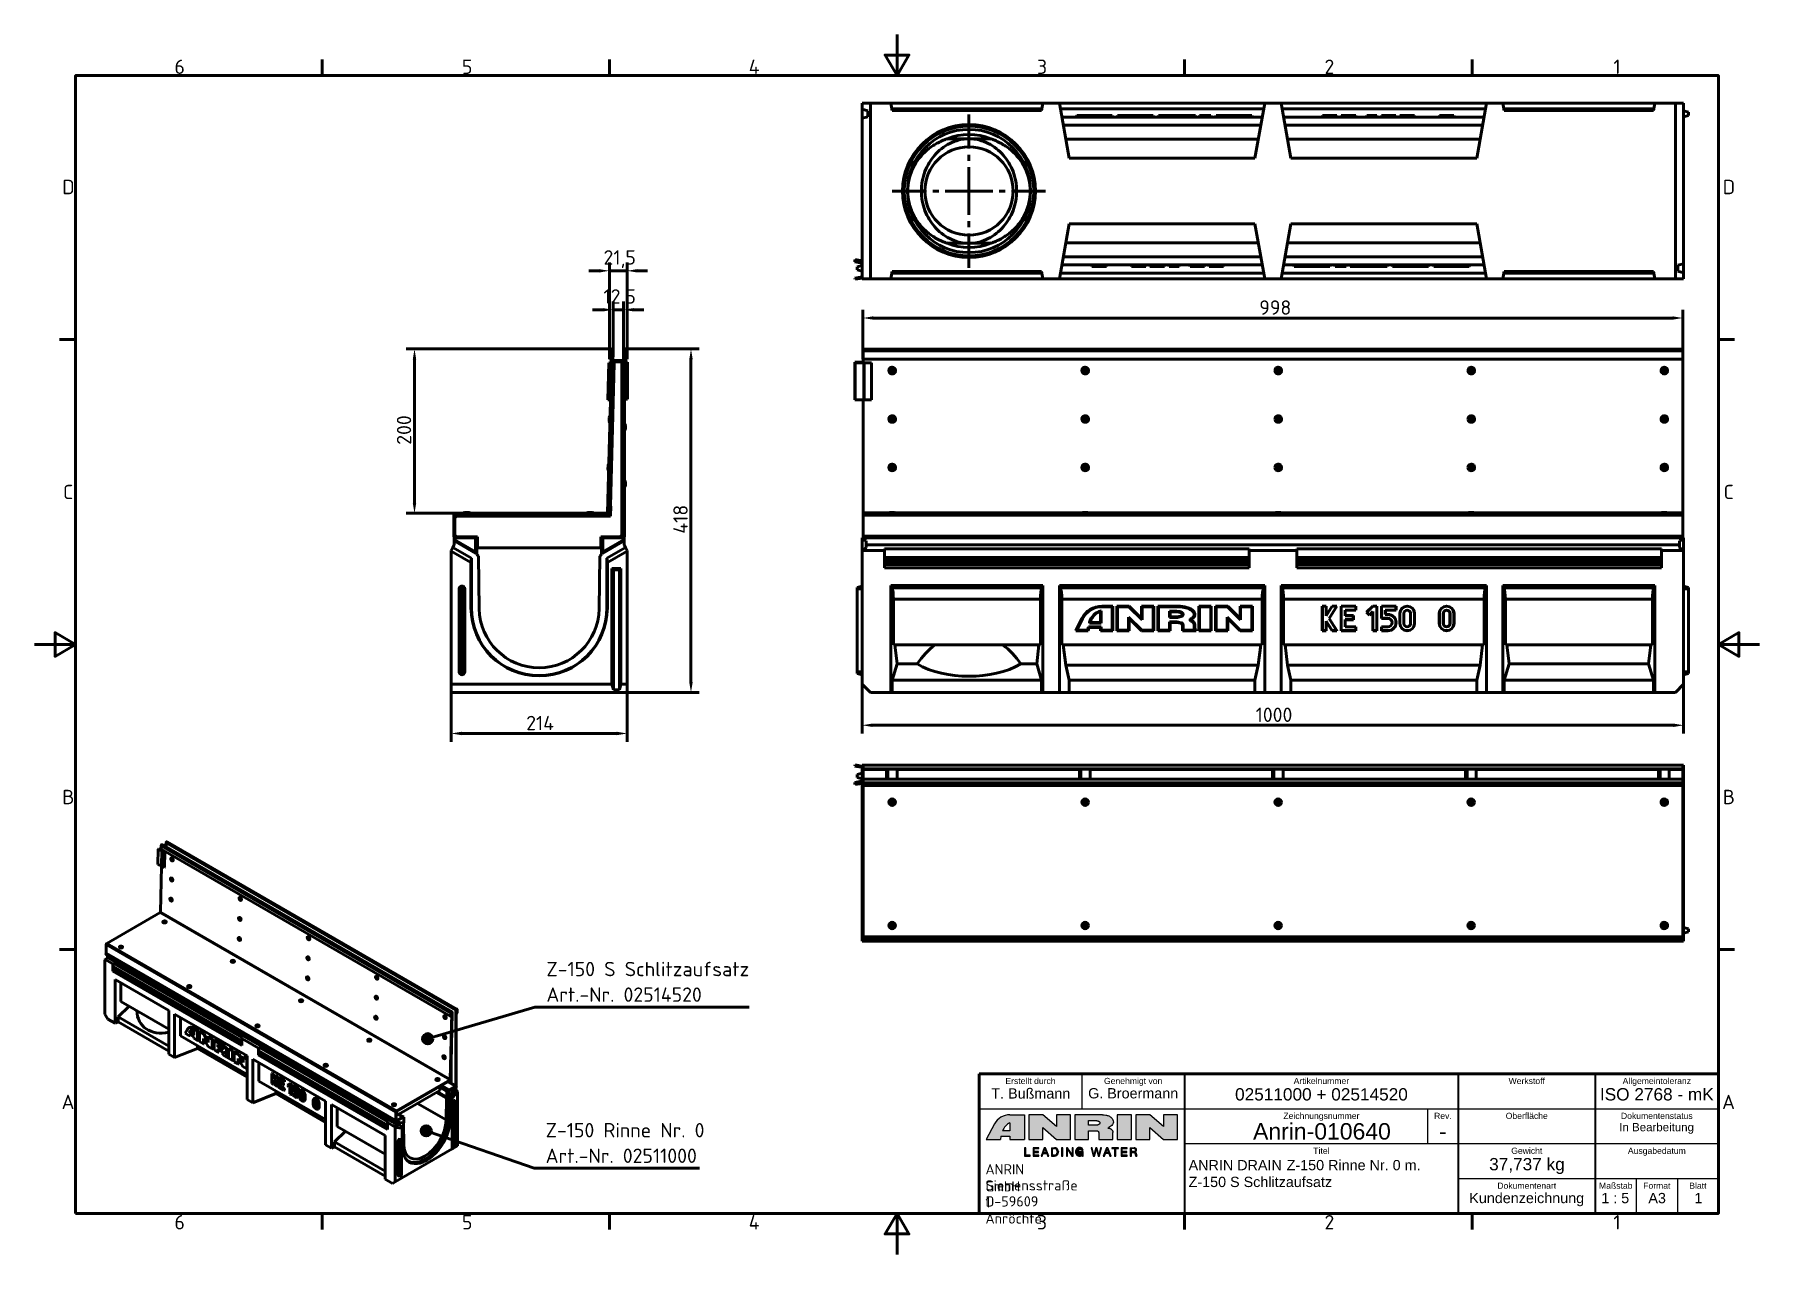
# Model space of a CAD drawing. Header units: millimetres. Extents: x 0 to 2100, y 0 to 1485.
import ezdxf
from ezdxf.enums import TextEntityAlignment as Align

# ---------------------------------------------------------------- set-up
doc = ezdxf.new("R2010")
doc.units = ezdxf.units.MM
doc.header["$LTSCALE"] = 5
doc.layers.get('0').update_dxf_attribs({"lineweight": 50})
doc.layers.get('Defpoints').update_dxf_attribs({"lineweight": 50})
for name, color, linetype, lineweight in [('Bemaßung (ISO)', 7, 'Continuous', 50), ('Mittelpunktmarkierung (ISO)', 7, 'Continuous', 50), ('Rahmen (ISO)', 7, 'Continuous', 50), ('Schraffur (ISO)', 7, 'Continuous', 50), ('Sichtbar (ISO)', 7, 'Continuous', 50), ('Sichtbar schmal (ISO)', 7, 'Continuous', 50), ('Skizziergeometrie (ISO)', 7, 'Continuous', 50), ('Symbol (ISO)', 7, 'Continuous', 50), ('Symbole(DIN)', 7, 'Continuous', 50), ('Titel (ISO)', 7, 'Continuous', 50)]:
    doc.layers.add(name, color=color, linetype=linetype, lineweight=lineweight)
doc.styles.add('Aktuell-DIN', font='arial.ttf')
doc.styles.add('Notiztext (DIN)', font='isocpeur.ttf')
doc.styles.add('Textstil36', font='arial.ttf')
doc.styles.add('Textstil50', font='arial.ttf')
doc.styles.add('Textstil53', font='arial.ttf')
doc.styles.add('Textstil60', font='arial.ttf')
doc.styles.add('Textstil94', font='arial.ttf')
doc.styles.add('TXT 3_5', font='isocpeur.ttf')
doc.styles.add('TXT 5_0', font='isocpeur.ttf')
doc.dimstyles.new('Anrin Standard (DIN)', dxfattribs={"dimscale": 5, "dimtxt": 3.5, "dimasz": 2.5, "dimexe": 2, "dimexo": 0, "dimgap": 0.8, "dimtad": 1, "dimrnd": 1e-08, "dimtxsty": 'TXT 3_5', "dimcen": 0.09, "dimdle": 10, "dimclrd": 256, "dimclre": 256, "dimclrt": 256, "dimadec": 0, "dimazin": 2, "dimtfac": 0.714286, "dimtmove": 0, "dimatfit": 3, "dimfxl": 1, "dimtolj": 1, "dimlwd": -1, "dimlwe": -1, "dimarcsym": 0})

msp = doc.modelspace()

# ---------------------------------------------------------------- blocks, each defined once
blk = doc.blocks.new('Ränder Standardrahmen')
at = {"layer": 'Rahmen (ISO)'}
for p, q in [((70, 287), (70, 290.9)), ((140, 287), (140, 290.9)), ((280, 287), (280, 290.9)), ((350, 287), (350, 290.9)), ((10, 222.75), (6.1, 222.75)), ((410, 222.75), (413.9, 222.75)), ((10, 74.25), (6.1, 74.25)), ((410, 74.25), (413.9, 74.25)), ((70, 10), (70, 6.1)), ((140, 10), (140, 6.1)), ((280, 10), (280, 6.1)), ((350, 10), (350, 6.1))]:
    blk.add_line(p, q, dxfattribs=at)
at = {"layer": 'Rahmen (ISO)', "flags": 128}
for points in [[(210, 297), (210, 287), (207.11, 292), (212.89, 292), (210, 287)], [(10, 10), (10, 287), (410, 287), (410, 10), (10, 10)], [(0, 148.5), (10, 148.5), (5, 151.39), (5, 145.61), (10, 148.5)], [(420, 148.5), (410, 148.5), (415, 151.39), (415, 145.61), (410, 148.5)], [(210, 0), (210, 10), (207.11, 5), (212.89, 5), (210, 10)]]:
    blk.add_lwpolyline(points, dxfattribs=at)
at = {"layer": 'Rahmen (ISO)', "char_height": 3.5, "attachment_point": 7, "style": 'Notiztext (DIN)'}
for s, insert in [('6', (34.08, 287.4)), ('5', (104.08, 287.4)), ('4', (173.9, 287.4)), ('3', (244.08, 287.4)), ('2', (314.08, 287.4)), ('1', (384.42, 287.4)), ('D', (6.75, 258.13)), ('D', (411.05, 258.13)), ('C', (6.93, 183.88)), ('C', (411.23, 183.88)), ('B', (6.75, 109.63)), ('B', (411.05, 109.63)), ('A', (6.58, 35.38)), ('A', (410.88, 35.38)), ('6', (34.08, 6.1)), ('5', (104.08, 6.1)), ('4', (173.9, 6.1)), ('3', (244.08, 6.1)), ('2', (314.08, 6.1)), ('1', (384.42, 6.1))]:
    blk.add_mtext(s, dxfattribs=dict(at, insert=insert))
blk = doc.blocks.new('Schriftfelder Kundenzeichnung DE')
at = {"layer": 'Schraffur (ISO)'}
h = blk.add_hatch(color=256, dxfattribs=at)
edge = h.paths.add_edge_path(flags=0)
edge.add_line((108.68, 225.34), (110.52, 225.34))
edge.add_line((110.52, 225.34), (110.52, 227.3))
edge.add_arc((111.23, 225.87), 1.6, 116.3613, 117.7482)
edge.add_arc((112.34, 223.75), 3.98, 117.7482, 156.5245)
edge = h.paths.add_edge_path()
edge.add_arc((110.5, 224.99), 4.26, 90, 151.5119)
edge.add_line((106.76, 227.02), (104.71, 223.25))
edge.add_line((104.71, 223.25), (108.17, 223.25))
edge.add_line((108.17, 223.25), (108.3, 223.99))
edge.add_line((108.3, 223.99), (110.52, 223.99))
edge.add_line((110.52, 223.99), (110.52, 223.25))
edge.add_line((110.52, 223.25), (114.05, 223.25))
edge.add_line((114.05, 223.25), (114.05, 229.25))
edge.add_line((114.05, 229.25), (110.5, 229.25))
for points in [[(125.25, 223.25), (121.82, 223.25), (118.51, 226.1), (118.51, 223.25), (115.07, 223.25), (115.07, 229.25), (118.51, 229.25), (121.82, 226.4), (121.82, 229.25), (125.25, 229.25)], [(140.1, 223.25), (136.63, 223.25), (136.63, 229.25), (140.1, 229.25)], [(147.87, 229.25), (151.3, 229.25), (151.3, 223.25), (147.87, 223.25), (144.56, 226.1), (144.56, 223.25), (141.12, 223.25), (141.12, 229.25), (144.56, 229.25), (147.87, 226.4)], [(114.09, 221.22), (114.09, 219.19), (115.44, 219.19), (115.44, 219.42), (114.36, 219.42), (114.36, 221.22)], [(117.54, 220.99), (117.54, 221.22), (116.13, 221.22), (116.13, 219.19), (117.54, 219.19), (117.54, 219.42), (116.4, 219.42), (116.4, 220.09), (117.45, 220.09), (117.45, 220.32), (116.4, 220.32), (116.4, 220.99)], [(123.09, 221.22), (123.09, 219.19), (123.36, 219.19), (123.36, 221.22)], [(124.26, 221.22), (124.26, 219.19), (124.52, 219.19), (124.52, 220.83), (125.59, 219.19), (125.88, 219.19), (125.88, 221.22), (125.63, 221.22), (125.63, 219.58), (124.55, 221.22)], [(132.56, 221.22), (132.16, 219.52), (131.7, 221.22), (131.41, 221.22), (130.95, 219.52), (130.54, 221.22), (130.27, 221.22), (130.81, 219.19), (131.1, 219.19), (131.55, 220.89), (132.01, 219.19), (132.3, 219.19), (132.84, 221.22)], [(135.98, 219.19), (136.25, 219.19), (136.25, 220.99), (136.92, 220.99), (136.92, 221.22), (135.3, 221.22), (135.3, 220.99), (135.98, 220.99)], [(139.02, 219.19), (139.02, 219.42), (137.87, 219.42), (137.87, 220.09), (138.93, 220.09), (138.93, 220.32), (137.87, 220.32), (137.87, 220.99), (139.02, 220.99), (139.02, 221.22), (137.6, 221.22), (137.6, 219.19)]]:
    blk.add_hatch(color=256, dxfattribs=at).paths.add_polyline_path(points)
h = blk.add_hatch(color=256, dxfattribs=at)
edge = h.paths.add_edge_path(flags=0)
edge.add_line((129.64, 227.81), (129.64, 226.69))
edge.add_line((129.64, 226.69), (131.48, 226.69))
edge.add_spline(control_points=[(131.48, 226.69), (131.53, 226.69), (131.63, 226.69), (131.78, 226.72), (131.95, 226.76), (132.11, 226.83), (132.24, 226.93), (132.34, 227.04), (132.4, 227.16), (132.4, 227.29), (132.37, 227.4), (132.29, 227.52), (132.19, 227.61), (132.07, 227.68), (131.96, 227.73), (131.85, 227.76), (131.75, 227.78), (131.63, 227.8), (131.53, 227.8), (131.48, 227.81)], knot_values=[-0.234844, -0.234844, -0.234844, -0.234844, -0.219295, -0.205255, -0.18853, -0.169033, -0.151911, -0.140357, -0.124464, -0.113391, -0.102281, -0.089516, -0.072313, -0.06125, -0.047597, -0.037143, -0.028181, -0.015389, 0, 0, 0, 0], degree=3, periodic=0)
edge.add_line((131.48, 227.81), (129.64, 227.81))
edge = h.paths.add_edge_path()
edge.add_spline(control_points=[(134.32, 226.01), (134.42, 226.05), (134.69, 226.16), (135.12, 226.42), (135.54, 226.86), (135.74, 227.44), (135.62, 228.07), (135.19, 228.6), (134.56, 228.98), (133.83, 229.21), (133.33, 229.24), (133.06, 229.25)], knot_values=[0, 0, 0, 0, 0.032738, 0.089123, 0.15019, 0.210018, 0.266455, 0.334142, 0.409124, 0.482616, 0.561422, 0.561422, 0.561422, 0.561422], degree=3, periodic=0)
edge.add_line((133.06, 229.25), (126.28, 229.25))
edge.add_line((126.28, 229.25), (126.28, 223.25))
edge.add_line((126.28, 223.25), (129.64, 223.25))
edge.add_line((129.64, 223.25), (129.64, 225.34))
edge.add_line((129.64, 225.34), (131.62, 225.34))
edge.add_spline(control_points=[(131.62, 225.34), (131.65, 225.34), (131.71, 225.34), (131.8, 225.31), (131.87, 225.27), (131.93, 225.23), (131.99, 225.19), (132.03, 225.14), (132.07, 225.08), (132.11, 225), (132.15, 224.91), (132.16, 224.82), (132.16, 224.76), (132.16, 224.74)], knot_values=[0, 0, 0, 0, 0.009437, 0.018207, 0.027743, 0.03372, 0.040473, 0.048648, 0.053354, 0.063364, 0.072617, 0.083401, 0.090003, 0.090003, 0.090003, 0.090003], degree=3, periodic=0)
edge.add_line((132.16, 224.74), (132.16, 223.25))
edge.add_line((132.16, 223.25), (135.6, 223.25))
edge.add_line((135.6, 223.25), (135.6, 224.89))
edge.add_spline(control_points=[(135.6, 224.89), (135.6, 224.95), (135.59, 225.05), (135.56, 225.19), (135.51, 225.31), (135.44, 225.44), (135.35, 225.55), (135.24, 225.67), (135.11, 225.77), (134.96, 225.86), (134.82, 225.92), (134.7, 225.96), (134.57, 225.99), (134.44, 226.01), (134.35, 226.01), (134.32, 226.01)], knot_values=[0, 0, 0, 0, 0.017903, 0.03057, 0.042212, 0.057826, 0.072809, 0.085182, 0.106897, 0.121718, 0.138859, 0.150083, 0.159996, 0.179415, 0.188816, 0.188816, 0.188816, 0.188816], degree=3, periodic=0)
h = blk.add_hatch(color=256, dxfattribs=at)
h.paths.add_polyline_path([(119.02, 220.98), (119.38, 220.03), (118.67, 220.03)], flags=0)
h.paths.add_polyline_path([(118.36, 219.19), (118.08, 219.19), (118.87, 221.22), (119.17, 221.22), (119.96, 219.19), (119.69, 219.19), (119.46, 219.8), (118.58, 219.8)])
h = blk.add_hatch(color=256, dxfattribs=at)
edge = h.paths.add_edge_path(flags=0)
edge.add_line((122.02, 220.32), (122.02, 220.09))
edge.add_arc((121.34, 220.09), 0.678, -90, 0, ccw=False)
edge.add_line((121.34, 219.41), (120.89, 219.41))
edge.add_line((120.89, 219.41), (120.89, 221))
edge.add_line((120.89, 221), (121.34, 221))
edge.add_arc((121.34, 220.32), 0.678, 0, 90, ccw=False)
edge = h.paths.add_edge_path()
edge.add_line((122.29, 220.28), (122.29, 220.13))
edge.add_arc((121.35, 220.13), 0.942, -90, 0, ccw=False)
edge.add_line((121.35, 219.19), (120.62, 219.19))
edge.add_line((120.62, 219.19), (120.62, 221.22))
edge.add_line((120.62, 221.22), (121.35, 221.22))
edge.add_arc((121.35, 220.28), 0.942, 0, 90, ccw=False)
h = blk.add_hatch(color=256, dxfattribs=at)
edge = h.paths.add_edge_path()
edge.add_arc((127.43, 220.37), 0.91, 108.7549, 155.9838)
edge.add_arc((127.81, 220.2), 1.33, 155.9838, 187.9914)
edge.add_arc((127.52, 220.16), 1.04, 187.9914, 233.777)
edge.add_arc((127.44, 220.04), 0.896, 233.777, 284.1411)
edge.add_arc((127.42, 220.12), 0.976, 284.1411, 316.1812)
edge.add_line((128.12, 219.44), (128.19, 219.19))
edge.add_line((128.19, 219.19), (128.36, 219.19))
edge.add_line((128.36, 219.19), (128.36, 220.26))
edge.add_line((128.36, 220.26), (127.47, 220.26))
edge.add_line((127.47, 220.26), (127.47, 220.03))
edge.add_line((127.47, 220.03), (128.13, 220.03))
edge.add_arc((127.47, 220.02), 0.656, -150.3795, 0.8535, ccw=False)
edge.add_arc((127.74, 220.18), 0.97, 148.1618, 209.6205, ccw=False)
edge.add_arc((127.52, 220.31), 0.708, 78.4441, 148.1618, ccw=False)
edge.add_arc((127.56, 220.49), 0.53, 11.5355, 78.4441, ccw=False)
edge.add_line((128.07, 220.59), (128.32, 220.59))
edge.add_arc((127.6, 220.53), 0.726, 5.2182, 65.6642)
edge.add_arc((127.47, 220.24), 1.05, 65.6642, 108.7549)
h = blk.add_hatch(color=256, dxfattribs=at)
h.paths.add_polyline_path([(134.54, 220.03), (134.18, 220.98), (133.83, 220.03)], flags=0)
h.paths.add_polyline_path([(134.03, 221.22), (133.24, 219.19), (133.52, 219.19), (133.74, 219.8), (134.62, 219.8), (134.85, 219.19), (135.12, 219.19), (134.33, 221.22)])
h = blk.add_hatch(color=256, dxfattribs=at)
edge = h.paths.add_edge_path(flags=0)
edge.add_line((140.77, 221), (140.07, 221))
edge.add_line((140.07, 221), (140.07, 220.28))
edge.add_line((140.07, 220.28), (140.63, 220.28))
edge.add_arc((140.63, 221.15), 0.863, 270, 289.162)
edge.add_arc((140.82, 220.6), 0.282, 289.162, 360)
edge.add_line((141.11, 220.6), (141.11, 220.66))
edge.add_arc((140.77, 220.66), 0.335, 0, 90)
edge = h.paths.add_edge_path()
edge.add_line((139.8, 221.22), (139.8, 219.19))
edge.add_line((139.8, 219.19), (140.07, 219.19))
edge.add_line((140.07, 219.19), (140.07, 220.06))
edge.add_line((140.07, 220.06), (140.76, 220.06))
edge.add_arc((140.76, 219.77), 0.284, 12.8771, 90, ccw=False)
edge.add_arc((138.89, 219.35), 2.2, 0.3477, 12.8771, ccw=False)
edge.add_arc((141.42, 219.36), 0.332, 180.3477, 211.1167)
edge.add_line((141.14, 219.19), (141.44, 219.19))
edge.add_arc((141.81, 219.46), 0.463, 190.076, 216.251, ccw=False)
edge.add_arc((143.22, 219.71), 1.9, 181.1097, 190.076, ccw=False)
edge.add_arc((140.45, 219.66), 0.871, 1.1097, 19.9725)
edge.add_arc((140.98, 219.85), 0.316, 19.9725, 85.2014)
edge.add_arc((140.84, 220.66), 0.517, 287.9135, 363.4993)
edge.add_arc((140.8, 220.65), 0.563, 3.4993, 81.2837)
edge.add_arc((140.75, 220.37), 0.852, 81.2837, 90)
edge.add_line((140.75, 221.22), (139.8, 221.22))
at = {"layer": 'Skizziergeometrie (ISO)', "color": 7, "lineweight": 25}
for p, q in [((106.76, 227.02), (104.71, 223.25)), ((110.5, 229.25), (114.05, 229.25)), ((110.52, 227.3), (110.52, 225.34)), ((114.05, 229.25), (114.05, 223.25)), ((115.07, 229.25), (115.07, 223.25)), ((118.51, 229.25), (115.07, 229.25)), ((121.82, 226.4), (118.51, 229.25)), ((125.25, 229.25), (121.82, 229.25)), ((121.82, 229.25), (121.82, 226.4)), ((125.25, 223.25), (125.25, 229.25)), ((126.28, 229.25), (126.28, 223.25)), ((133.06, 229.25), (126.28, 229.25)), ((129.64, 227.81), (131.48, 227.81)), ((129.64, 226.69), (129.64, 227.81)), ((140.1, 229.25), (136.63, 229.25)), ((136.63, 229.25), (136.63, 223.25)), ((140.1, 223.25), (140.1, 229.25)), ((144.56, 229.25), (141.12, 229.25)), ((141.12, 229.25), (141.12, 223.25)), ((147.87, 226.4), (144.56, 229.25)), ((147.87, 229.25), (147.87, 226.4)), ((151.3, 229.25), (147.87, 229.25)), ((151.3, 223.25), (151.3, 229.25)), ((104.71, 223.25), (108.17, 223.25)), ((108.3, 223.99), (108.17, 223.25)), ((108.3, 223.99), (110.52, 223.99)), ((110.52, 225.34), (108.68, 225.34)), ((110.52, 223.99), (110.52, 223.25)), ((110.52, 223.25), (114.05, 223.25)), ((115.07, 223.25), (118.51, 223.25)), ((118.51, 226.1), (121.82, 223.25)), ((118.51, 223.25), (118.51, 226.1)), ((121.82, 223.25), (125.25, 223.25)), ((126.28, 223.25), (129.64, 223.25)), ((131.48, 226.69), (129.64, 226.69)), ((129.64, 223.25), (129.64, 225.34)), ((129.64, 225.34), (131.62, 225.34)), ((132.16, 224.74), (132.16, 223.25)), ((132.16, 223.25), (135.6, 223.25)), ((135.6, 223.25), (135.6, 224.89)), ((136.63, 223.25), (140.1, 223.25)), ((141.12, 223.25), (144.56, 223.25)), ((144.56, 223.25), (144.56, 226.1)), ((144.56, 226.1), (147.87, 223.25)), ((147.87, 223.25), (151.3, 223.25)), ((114.36, 221.22), (114.09, 221.22)), ((114.09, 221.22), (114.09, 219.19)), ((114.09, 219.19), (115.44, 219.19)), ((114.36, 219.42), (114.36, 221.22)), ((115.44, 219.42), (114.36, 219.42)), ((115.44, 219.19), (115.44, 219.42)), ((116.13, 221.22), (116.13, 219.19)), ((117.54, 221.22), (116.13, 221.22)), ((116.13, 219.19), (117.54, 219.19)), ((116.4, 220.99), (117.54, 220.99)), ((116.4, 220.32), (116.4, 220.99)), ((117.45, 220.32), (116.4, 220.32)), ((116.4, 220.09), (117.45, 220.09)), ((116.4, 219.42), (116.4, 220.09)), ((117.54, 219.42), (116.4, 219.42)), ((117.45, 220.09), (117.45, 220.32)), ((117.54, 220.99), (117.54, 221.22)), ((117.54, 219.19), (117.54, 219.42)), ((118.87, 221.22), (118.08, 219.19)), ((118.08, 219.19), (118.36, 219.19)), ((118.36, 219.19), (118.58, 219.8)), ((118.58, 219.8), (119.46, 219.8)), ((118.67, 220.03), (119.02, 220.98)), ((119.38, 220.03), (118.67, 220.03)), ((119.17, 221.22), (118.87, 221.22)), ((119.02, 220.98), (119.38, 220.03)), ((119.96, 219.19), (119.17, 221.22)), ((119.46, 219.8), (119.69, 219.19)), ((119.69, 219.19), (119.96, 219.19)), ((120.62, 221.22), (121.35, 221.22)), ((120.62, 221.22), (120.62, 219.19)), ((120.62, 219.19), (121.35, 219.19)), ((120.89, 221), (121.34, 221)), ((120.89, 219.41), (120.89, 221)), ((121.34, 219.41), (120.89, 219.41)), ((122.02, 220.32), (122.02, 220.09)), ((122.29, 220.28), (122.29, 220.2)), ((122.29, 220.13), (122.29, 220.2)), ((123.09, 221.22), (123.09, 219.19)), ((123.36, 221.22), (123.09, 221.22)), ((123.09, 219.19), (123.36, 219.19)), ((123.36, 219.19), (123.36, 221.22)), ((124.26, 221.22), (124.26, 219.19)), ((124.55, 221.22), (124.26, 221.22)), ((124.26, 219.19), (124.52, 219.19)), ((124.52, 220.83), (125.59, 219.19)), ((124.52, 219.19), (124.52, 220.83)), ((125.63, 219.58), (124.55, 221.22)), ((125.59, 219.19), (125.88, 219.19)), ((125.88, 221.22), (125.63, 221.22)), ((125.63, 221.22), (125.63, 219.58)), ((125.88, 219.19), (125.88, 221.22)), ((128.36, 220.26), (127.47, 220.26)), ((127.47, 220.26), (127.47, 220.03)), ((127.47, 220.03), (128.13, 220.03)), ((128.07, 220.59), (128.32, 220.59)), ((128.12, 219.44), (128.19, 219.19)), ((128.19, 219.19), (128.36, 219.19)), ((128.36, 219.19), (128.36, 220.26)), ((130.27, 221.22), (130.81, 219.19)), ((130.54, 221.22), (130.27, 221.22)), ((130.95, 219.52), (130.54, 221.22)), ((130.81, 219.19), (131.1, 219.19)), ((131.41, 221.22), (130.95, 219.52)), ((131.1, 219.19), (131.55, 220.89)), ((131.7, 221.22), (131.41, 221.22)), ((131.55, 220.89), (132.01, 219.19)), ((132.16, 219.52), (131.7, 221.22)), ((132.01, 219.19), (132.3, 219.19)), ((132.56, 221.22), (132.16, 219.52)), ((132.3, 219.19), (132.84, 221.22)), ((132.84, 221.22), (132.56, 221.22)), ((134.03, 221.22), (133.24, 219.19)), ((133.24, 219.19), (133.52, 219.19)), ((133.52, 219.19), (133.74, 219.8)), ((134.62, 219.8), (133.74, 219.8)), ((133.83, 220.03), (134.18, 220.98)), ((134.54, 220.03), (133.83, 220.03)), ((134.33, 221.22), (134.03, 221.22)), ((134.18, 220.98), (134.54, 220.03)), ((135.12, 219.19), (134.33, 221.22)), ((134.62, 219.8), (134.85, 219.19)), ((134.85, 219.19), (135.12, 219.19)), ((135.3, 221.22), (135.3, 220.99)), ((136.92, 221.22), (135.3, 221.22)), ((135.3, 220.99), (135.98, 220.99)), ((135.98, 220.99), (135.98, 219.19)), ((135.98, 219.19), (136.25, 219.19)), ((136.25, 219.19), (136.25, 220.99)), ((136.25, 220.99), (136.92, 220.99)), ((136.92, 220.99), (136.92, 221.22)), ((137.6, 221.22), (137.6, 219.19)), ((139.02, 221.22), (137.6, 221.22)), ((137.6, 219.19), (139.02, 219.19)), ((137.87, 220.32), (137.87, 220.99)), ((137.87, 220.99), (139.02, 220.99)), ((138.93, 220.32), (137.87, 220.32)), ((137.87, 219.42), (137.87, 220.09)), ((137.87, 220.09), (138.93, 220.09)), ((139.02, 219.42), (137.87, 219.42)), ((138.93, 220.09), (138.93, 220.32)), ((139.02, 220.99), (139.02, 221.22)), ((139.02, 219.19), (139.02, 219.42)), ((139.8, 221.22), (139.8, 219.19)), ((139.8, 221.22), (140.75, 221.22)), ((139.8, 219.19), (140.07, 219.19)), ((140.07, 220.28), (140.07, 221)), ((140.77, 221), (140.07, 221)), ((140.63, 220.28), (140.07, 220.28)), ((140.07, 219.19), (140.07, 220.06)), ((140.07, 220.06), (140.76, 220.06)), ((141.11, 220.66), (141.11, 220.6)), ((141.14, 219.19), (141.44, 219.19))]:
    blk.add_line(p, q, dxfattribs=at)
for centre, radius, start, end in [((110.5, 224.99), 4.26, 90, 151.5119), ((112.34, 223.75), 3.98, 117.7482, 156.5245), ((111.23, 225.87), 1.6, 116.3613, 117.7482), ((121.34, 220.32), 0.678, 0, 90), ((121.34, 220.09), 0.678, 270, 0), ((121.35, 220.28), 0.942, 0, 90), ((121.35, 220.13), 0.942, 270, 0), ((127.81, 220.2), 1.33, 155.9838, 187.9914), ((127.52, 220.16), 1.04, 187.9914, 233.777), ((127.43, 220.37), 0.91, 108.7549, 155.9838), ((127.74, 220.18), 0.97, 148.1618, 209.6205), ((127.47, 220.02), 0.656, 209.6205, 0.8535), ((127.44, 220.04), 0.896, 233.777, 284.1411), ((127.52, 220.31), 0.708, 78.4441, 148.1618), ((127.47, 220.24), 1.05, 65.6642, 108.7549), ((127.56, 220.49), 0.53, 11.5355, 78.4441), ((127.42, 220.12), 0.976, 284.1411, 316.1812), ((127.6, 220.53), 0.726, 5.2182, 65.6642), ((140.63, 221.15), 0.863, 270, 289.162), ((140.75, 220.37), 0.852, 81.2837, 90), ((140.76, 219.77), 0.284, 12.8771, 90), ((140.77, 220.66), 0.335, 0, 90), ((140.8, 220.65), 0.563, 3.4993, 81.2837), ((140.82, 220.6), 0.282, 289.162, 0), ((140.84, 220.66), 0.517, 287.9135, 3.4993), ((140.98, 219.85), 0.316, 19.9725, 85.2014), ((138.89, 219.35), 2.2, 0.3477, 12.8771), ((141.42, 219.36), 0.332, 180.3477, 211.1167), ((140.45, 219.66), 0.871, 1.1097, 19.9725), ((143.22, 219.71), 1.9, 181.1097, 190.076), ((141.81, 219.46), 0.463, 190.076, 216.251)]:
    blk.add_arc(centre, radius, start, end, dxfattribs=at)
for points in [[(131.48, 227.81), (131.63, 227.8), (131.76, 227.78), (131.85, 227.76), (131.95, 227.73), (132.07, 227.67), (132.17, 227.62), (132.3, 227.5), (132.37, 227.4), (132.4, 227.29), (132.39, 227.18), (132.33, 227.03), (132.25, 226.95), (132.11, 226.84), (131.94, 226.76), (131.77, 226.72), (131.64, 226.7), (131.48, 226.69)], [(133.06, 229.25), (133.85, 229.17), (134.55, 228.95), (135.18, 228.55), (135.59, 228.01), (135.69, 227.46), (135.51, 226.89), (135.1, 226.43), (134.62, 226.14), (134.32, 226.01)], [(131.62, 225.34), (131.71, 225.33), (131.8, 225.31), (131.88, 225.27), (131.93, 225.23), (131.98, 225.19), (132.04, 225.13), (132.06, 225.09), (132.11, 225), (132.14, 224.91), (132.16, 224.81), (132.16, 224.74)], [(134.32, 226.01), (134.41, 226.01), (134.6, 225.98), (134.7, 225.96), (134.8, 225.92), (134.96, 225.86), (135.09, 225.78), (135.26, 225.65), (135.35, 225.56), (135.44, 225.44), (135.51, 225.3), (135.55, 225.19), (135.58, 225.07), (135.6, 224.89)]]:
    blk.add_spline(points, degree=3, dxfattribs=at)
at = {"layer": 'Titel (ISO)', "lineweight": 50}
for p, q in [((283.01, 239.22), (103.01, 239.22)), ((103.01, 239.22), (103.01, 205.22)), ((283.01, 205.22), (283.01, 239.22)), ((103.01, 205.22), (283.01, 205.22))]:
    blk.add_line(p, q, dxfattribs=at)
at = {"layer": 'Titel (ISO)', "lineweight": 25}
for p, q in [((128.01, 239.22), (128.01, 230.72)), ((103.01, 230.72), (283.01, 230.72)), ((212.18, 230.72), (212.18, 222.22)), ((153.01, 222.22), (283.01, 222.22)), ((219.68, 213.72), (283.01, 213.72)), ((263.01, 213.72), (263.01, 205.22)), ((273.01, 213.72), (273.01, 205.22))]:
    blk.add_line(p, q, dxfattribs=at)
at = {"layer": 'Titel (ISO)', "lineweight": 35}
for p, q in [((153.01, 239.22), (153.01, 205.22)), ((219.68, 239.22), (219.68, 205.22)), ((253.01, 239.22), (253.01, 205.22))]:
    blk.add_line(p, q, dxfattribs=at)
at = {"layer": 'Symbole(DIN)', "color": 7, "style": 'Aktuell-DIN'}
for s, insert, char_height, attachment_point in [('\\fArial|b0|i0;Erstellt durch', (115.51, 238.22), 1.5, 2), ('\\fArial|b0|i0;Genehmigt von', (140.51, 238.22), 1.5, 2), ('\\fArial|b0|i0;Artikelnummer', (186.34, 238.22), 1.5, 2), ('\\fArial|b0|i0;Werkstoff', (236.34, 238.22), 1.5, 2), ('\\fArial|b0|i0;Allgemeintoleranz', (268.01, 238.22), 1.5, 2), ('\\fArial|b0|i0;Zeichnungsnummer', (186.34, 229.72), 1.5, 2), ('\\fArial|b0|i0;Oberfläche', (236.34, 229.72), 1.5, 2), ('\\fArial|b0|i0;Dokumentenstatus', (268.01, 229.72), 1.5, 2), ('\\fArial|b0|i0; ', (176.72, 218.72), 3, 1), ('\\fArial|b0|i0;Titel', (186.34, 221.22), 1.5, 2), ('\\fArial|b0|i0;Gewicht', (236.34, 221.22), 1.5, 2), ('\\fArial|b0|i0;Ausgabedatum', (268.01, 221.22), 1.5, 2), ('\\fArial|b0|i0;Dokumentenart', (236.34, 212.72), 1.5, 2), ('\\fArial|b0|i0;Maßstab', (258.01, 212.72), 1.5, 2), ('\\fArial|b0|i0;Format', (268.01, 212.72), 1.5, 2), ('\\fArial|b0|i0;Blatt', (278.01, 212.72), 1.5, 2)]:
    blk.add_mtext(s, dxfattribs=dict(at, insert=insert, char_height=char_height, attachment_point=attachment_point))
for s, insert, char_height, width, attachment_point in [('\\fArial|b0|i0;G. Broermann', (140.51, 235.72), 2.5, 21.9303, 2), ('\\fArial|b0|i0;ISO 2768 - mK', (268.01, 235.72), 3, 27.7157, 2), ('\\fArial|b0|i0;ANRIN DRAIN', (154.01, 218.22), 2.5, 22.7077, 1), ('\\fArial|b0|i0;Z-150 S Schlitzaufsatz', (154.01, 214.14), 2.5, 34.939, 1), ('\\fArial|b0|i0;Z-150 Rinne Nr. 0 m. ', (177.88, 218.23), 2.5, 33.5709, 1)]:
    blk.add_mtext(s, dxfattribs=dict(at, insert=insert, char_height=char_height, width=width, attachment_point=attachment_point))
at = {"layer": 'Symbole(DIN)', "color": 179, "insert": (215.93, 229.72), "char_height": 1.5, "attachment_point": 2, "style": 'Aktuell-DIN'}
blk.add_mtext('\\fArial|b0|i0;Rev.', dxfattribs=at)
at = {"layer": 'Symbole(DIN)', "color": 7}
for tag, p, height, style in [('AUTOR_001', (105.98, 233.18), 2.5, 'Textstil36'), ('Artikelnummer_001', (165.32, 232.71), 3, 'Textstil60'), ('BAUTEILNUMMER_001', (169.7, 223.2), 4, 'Textstil53'), ('REVISIONSNUMMER_001', (214.99, 223.22), 4, 'Textstil53'), ('VaultStatus_001', (258.88, 225.22), 2, 'Textstil50'), ('MASSE\\P3;_001', (227.19, 215.71), 3, 'Textstil60'), ('Dokumentenart_001', (222.35, 207.72), 2.5, 'Textstil36'), ('Anfänglicher_Ansichtsmaßstab_001', (254.49, 207.71), 2.5, 'Textstil36'), ('Blattgröße_001', (265.95, 207.71), 2.5, 'Textstil36'), ('Blattnummer_001', (277.17, 207.71), 2.5, 'Textstil36')]:
    blk.add_attdef(tag, p, '', height=height, dxfattribs=dict(at, style=style))
for tag, height, style, p in [('MATERIAL', 1.8, 'Textstil94', (236.34, 235.72)), ('Oberfläche', 2.5, 'Textstil36', (236.34, 227.22)), ('GENEHM.DAT._KONSTR.', 3, 'Textstil60', (268.01, 218.72))]:
    blk.add_attdef(tag, text='', height=height, dxfattribs=dict(at, style=style)).set_placement(p, align=Align.TOP_CENTER)
at = {"layer": 'Titel (ISO)', "char_height": 2.5, "attachment_point": 1, "style": 'TXT 5_0'}
for s, insert, width in [('\\fISOCPEUR|b0|i0;ANRIN GmbH', (104.54, 217.22), 16.9116), ('\\fISOCPEUR|b0|i0;Siemensstraße 1', (104.54, 213.3), 21.7572), ('\\fISOCPEUR|b0|i0;D-59609 Anröchte', (104.54, 209.4), 23.9445)]:
    blk.add_mtext(s, dxfattribs=dict(at, insert=insert, width=width))
blk = doc.blocks.new('*D13')
at = {"layer": 'Bemaßung (ISO)', "transparency": 16777216}
for p, q in [((1008.6, 1089.9), (1008.6, 1149.9)), ((1021.1, 1139.9), (1994.1, 1139.9)), ((2006.6, 1089.9), (2006.6, 1149.9))]:
    blk.add_line(p, q, dxfattribs=at)
for points in [[(1021.1, 1142), (1021.1, 1137.9), (1008.6, 1139.9)], [(1994.1, 1142), (1994.1, 1137.9), (2006.6, 1139.9)]]:
    blk.add_solid(points, dxfattribs=at)
at = {"layer": 'Defpoints', "color": 0, "transparency": 16777216}
for p in [(2006.6, 1139.9), (1008.6, 1089.9), (2006.6, 1089.9)]:
    blk.add_point(p, dxfattribs=at)
at = {"layer": 'Bemaßung (ISO)', "transparency": 16777216, "insert": (1491, 1161.4), "char_height": 17.5, "attachment_point": 1, "style": 'TXT 3_5'}
blk.add_mtext('\\A1;998', dxfattribs=at)
blk = doc.blocks.new('*D14')
at = {"layer": 'Bemaßung (ISO)', "transparency": 16777216}
for p, q in [((1007.6, 694.2), (1007.6, 634.2)), ((2007.6, 694.2), (2007.6, 634.2)), ((1020.1, 644.2), (1995.1, 644.2))]:
    blk.add_line(p, q, dxfattribs=at)
for points in [[(1020.1, 646.3), (1020.1, 642.1), (1007.6, 644.2)], [(1995.1, 646.3), (1995.1, 642.1), (2007.6, 644.2)]]:
    blk.add_solid(points, dxfattribs=at)
at = {"layer": 'Defpoints', "color": 0, "transparency": 16777216}
for p in [(1007.6, 694.2), (2007.6, 694.2), (2007.6, 644.2)]:
    blk.add_point(p, dxfattribs=at)
at = {"layer": 'Bemaßung (ISO)', "transparency": 16777216, "insert": (1486.6, 665.7), "char_height": 17.5, "attachment_point": 1, "style": 'TXT 3_5'}
blk.add_mtext('\\A1;1000', dxfattribs=at)
blk = doc.blocks.new('*D15')
at = {"layer": 'Bemaßung (ISO)', "transparency": 16777216}
for p, q in [((704.4, 1099.9), (704.4, 1159.9)), ((716.9, 1099.9), (716.9, 1159.9)), ((691.9, 1149.9), (679.4, 1149.9)), ((704.4, 1149.9), (716.9, 1149.9)), ((729.4, 1149.9), (741.9, 1149.9))]:
    blk.add_line(p, q, dxfattribs=at)
for points in [[(691.9, 1152), (691.9, 1147.9), (704.4, 1149.9)], [(729.4, 1152), (729.4, 1147.9), (716.9, 1149.9)]]:
    blk.add_solid(points, dxfattribs=at)
at = {"layer": 'Defpoints', "color": 0, "transparency": 16777216}
for p in [(716.9, 1149.9), (704.4, 1099.9), (716.9, 1099.9)]:
    blk.add_point(p, dxfattribs=at)
at = {"layer": 'Bemaßung (ISO)', "transparency": 16777216, "insert": (692.7, 1174.9), "char_height": 17.5, "attachment_point": 1, "style": 'TXT 3_5'}
blk.add_mtext('\\A1;12,5', dxfattribs=at)
blk = doc.blocks.new('*D16')
at = {"layer": 'Bemaßung (ISO)', "transparency": 16777216}
for p, q in [((687.4, 1197.4), (674.9, 1197.4)), ((699.9, 1099.9), (699.9, 1207.4)), ((721.4, 1197.4), (699.9, 1197.4)), ((721.4, 1099.9), (721.4, 1207.4)), ((733.9, 1197.4), (746.4, 1197.4))]:
    blk.add_line(p, q, dxfattribs=at)
for points in [[(687.4, 1199.4), (687.4, 1195.3), (699.9, 1197.4)], [(733.9, 1199.4), (733.9, 1195.3), (721.4, 1197.4)]]:
    blk.add_solid(points, dxfattribs=at)
at = {"layer": 'Defpoints', "color": 0, "transparency": 16777216}
for p in [(699.9, 1197.4), (699.9, 1099.9), (721.4, 1099.9)]:
    blk.add_point(p, dxfattribs=at)
at = {"layer": 'Bemaßung (ISO)', "transparency": 16777216, "insert": (692.7, 1222.4), "char_height": 17.5, "attachment_point": 1, "style": 'TXT 3_5'}
blk.add_mtext('\\A1;21,5', dxfattribs=at)
blk = doc.blocks.new('*D17')
at = {"layer": 'Bemaßung (ISO)', "transparency": 16777216}
for p, q in [((702.2, 1102.2), (452.6, 1102.2)), ((462.6, 1089.7), (462.6, 914.7)), ((512.6, 902.2), (452.6, 902.2))]:
    blk.add_line(p, q, dxfattribs=at)
for points in [[(460.5, 1089.7), (464.7, 1089.7), (462.6, 1102.2)], [(460.5, 914.7), (464.7, 914.7), (462.6, 902.2)]]:
    blk.add_solid(points, dxfattribs=at)
at = {"layer": 'Defpoints', "color": 0, "transparency": 16777216}
for p in [(702.2, 1102.2), (462.6, 902.2), (512.6, 902.2)]:
    blk.add_point(p, dxfattribs=at)
at = {"layer": 'Bemaßung (ISO)', "transparency": 16777216, "insert": (441.1, 985.6), "char_height": 17.5, "attachment_point": 1, "rotation": 90, "style": 'TXT 3_5'}
blk.add_mtext('\\A1;200', dxfattribs=at)
blk = doc.blocks.new('*D18')
at = {"layer": 'Bemaßung (ISO)', "transparency": 16777216}
for p, q in [((719.1, 1102.2), (809.2, 1102.2)), ((799.2, 696.7), (799.2, 1089.7)), ((721.4, 684.2), (809.2, 684.2))]:
    blk.add_line(p, q, dxfattribs=at)
for points in [[(797.1, 1089.7), (801.3, 1089.7), (799.2, 1102.2)], [(797.1, 696.7), (801.3, 696.7), (799.2, 684.2)]]:
    blk.add_solid(points, dxfattribs=at)
at = {"layer": 'Defpoints', "color": 0, "transparency": 16777216}
for p in [(719.1, 1102.2), (799.2, 1102.2), (721.4, 684.2)]:
    blk.add_point(p, dxfattribs=at)
at = {"layer": 'Bemaßung (ISO)', "transparency": 16777216, "insert": (777.7, 877.4), "char_height": 17.5, "attachment_point": 1, "rotation": 90, "style": 'TXT 3_5'}
blk.add_mtext('\\A1;418', dxfattribs=at)
blk = doc.blocks.new('*D19')
at = {"layer": 'Bemaßung (ISO)', "transparency": 16777216}
for p, q in [((507.4, 684.2), (507.4, 624.2)), ((721.4, 684.2), (721.4, 624.2)), ((519.9, 634.2), (708.9, 634.2))]:
    blk.add_line(p, q, dxfattribs=at)
for points in [[(519.9, 636.3), (519.9, 632.1), (507.4, 634.2)], [(708.9, 636.3), (708.9, 632.1), (721.4, 634.2)]]:
    blk.add_solid(points, dxfattribs=at)
at = {"layer": 'Defpoints', "color": 0, "transparency": 16777216}
for p in [(507.4, 684.2), (721.4, 684.2), (721.4, 634.2)]:
    blk.add_point(p, dxfattribs=at)
at = {"layer": 'Bemaßung (ISO)', "transparency": 16777216, "insert": (598.6, 655.7), "char_height": 17.5, "attachment_point": 1, "style": 'TXT 3_5'}
blk.add_mtext('\\A1;214', dxfattribs=at)
blk = doc.blocks.new('Führungslinientext1')
at = {"layer": 'Symbol (ISO)'}
h = blk.add_hatch(color=256, dxfattribs=at)
edge = h.paths.add_edge_path(flags=0)
edge.add_arc((95.38, 30.1), 1.25, 0, 360)
for p, q in [((97.74, 29.28), (96.56, 29.69)), ((97.74, 29.28), (121.65, 20.99)), ((121.65, 20.99), (124.15, 20.99)), ((124.15, 20.99), (161.93, 20.99))]:
    blk.add_line(p, q, dxfattribs=at)
blk.add_circle((95.38, 30.1), 1.25, dxfattribs=at)
at = {"layer": 'Symbol (ISO)', "char_height": 3.5, "attachment_point": 7, "style": 'Notiztext (DIN)'}
for s, insert in [('Z-150 Rinne Nr. 0', (124.45, 28.51)), ('Art.-Nr. 02511000', (124.45, 22.28))]:
    blk.add_mtext(s, dxfattribs=dict(at, insert=insert))
blk = doc.blocks.new('Führungslinientext2')
at = {"layer": 'Symbol (ISO)'}
h = blk.add_hatch(color=256, dxfattribs=at)
edge = h.paths.add_edge_path(flags=0)
edge.add_arc((95.73, 52.52), 1.25, 0, 360)
for p, q in [((98.13, 53.23), (121.83, 60.22)), ((121.83, 60.22), (124.33, 60.22)), ((124.33, 60.22), (174, 60.22)), ((98.13, 53.23), (96.93, 52.87))]:
    blk.add_line(p, q, dxfattribs=at)
blk.add_circle((95.73, 52.52), 1.25, dxfattribs=at)
at = {"layer": 'Symbol (ISO)', "char_height": 3.5, "attachment_point": 7, "style": 'Notiztext (DIN)'}
for s, insert in [('Z-150 S Schlitzaufsatz', (124.63, 67.74)), ('Art.-Nr. 02514520', (124.63, 61.51))]:
    blk.add_mtext(s, dxfattribs=dict(at, insert=insert))

# ---------------------------------------------------------------- dimensions: what is measured, and where the dimension line sits
at = {"layer": 'Bemaßung (ISO)'}
for base, p1, p2, angle, override, picture, middle in [((699.883, 1197.356), (721.383, 1099.934), (699.883, 1099.934), 180, {"dimgap": 0.8, "dimdec": 2, "dimtol": 0, "dimlim": 0, "dimtp": 0, "dimtm": 0, "dimtdec": 2, "dimtofl": 1, "dimatfit": 1}, '*D16', (710.633, 1197.356)), ((716.883, 1149.934), (704.382, 1099.875), (716.883, 1099.934), 180, {"dimgap": 0.8, "dimdec": 2, "dimtol": 0, "dimlim": 0, "dimtp": 0, "dimtm": 0, "dimtdec": 2, "dimtofl": 1, "dimatfit": 1}, '*D15', (710.632, 1149.934)), ((2006.626, 1139.934), (1008.626, 1089.934), (2006.626, 1089.934), 180, {"dimgap": 0.8, "dimdec": 2, "dimtol": 0, "dimlim": 0, "dimtp": 0, "dimtm": 0, "dimtdec": 2, "dimtofl": 0, "dimatfit": 1}, '*D13', (1507.626, 1139.934)), ((462.633, 902.184), (702.162, 1102.184), (512.633, 902.184), 270, {"dimgap": 0.8, "dimdec": 2, "dimtol": 0, "dimlim": 0, "dimtp": 0, "dimtm": 0, "dimtdec": 2, "dimtofl": 0, "dimatfit": 1}, '*D17', (462.633, 1002.184)), ((799.181, 1102.184), (721.383, 684.184), (719.133, 1102.184), 270, {"dimgap": 0.8, "dimdec": 2, "dimtol": 0, "dimlim": 0, "dimtp": 0, "dimtm": 0, "dimtdec": 2, "dimtofl": 0, "dimatfit": 1}, '*D18', (799.181, 893.184)), ((721.383, 634.184), (507.383, 684.184), (721.383, 684.184), 180, {"dimgap": 0.8, "dimdec": 2, "dimtol": 0, "dimlim": 0, "dimtp": 0, "dimtm": 0, "dimtdec": 2, "dimtofl": 0, "dimatfit": 1}, '*D19', (614.383, 634.184))]:
    dim = msp.add_linear_dim(base=base, p1=p1, p2=p2, angle=angle, dimstyle='Anrin Standard (DIN)', override=override, dxfattribs=at)
    dim.commit()
    dim.dimension.update_dxf_attribs({"geometry": picture, "text_midpoint": middle, "dimtype": 160})
dim = msp.add_linear_dim(base=(2007.626, 644.184), p1=(1007.626, 694.184), p2=(2007.626, 694.184), dimstyle='Anrin Standard (DIN)', override={"dimgap": 0.8, "dimdec": 2, "dimtol": 0, "dimlim": 0, "dimtp": 0, "dimtm": 0, "dimtdec": 2, "dimtofl": 0, "dimatfit": 1}, dxfattribs=at)
dim.commit()
dim.dimension.update_dxf_attribs({"geometry": '*D14', "text_midpoint": (1507.626, 644.184), "dimtype": 160})

# ---------------------------------------------------------------- linework, layer by layer
at = {"layer": 'Mittelpunktmarkierung (ISO)', "linetype": 'Continuous'}
for p, q in [((1137.626, 1346.147), (1137.626, 1387.816)), ((1137.626, 1331.147), (1137.626, 1338.647)), ((1137.626, 1294.479), (1137.626, 1323.647)), ((1085.957, 1294.479), (1044.288, 1294.479)), ((1100.957, 1294.479), (1093.457, 1294.479)), ((1137.626, 1294.479), (1108.457, 1294.479)), ((1137.626, 1294.479), (1166.794, 1294.479)), ((1137.626, 1294.479), (1137.626, 1265.31)), ((1174.294, 1294.479), (1181.794, 1294.479)), ((1189.294, 1294.479), (1230.963, 1294.479)), ((1137.626, 1257.81), (1137.626, 1250.31)), ((1137.626, 1242.81), (1137.626, 1201.141))]:
    msp.add_line(p, q, dxfattribs=at)
at = {"layer": 'Sichtbar (ISO)'}
for p, q in [((1017.626, 1401.479), (1007.626, 1401.479)), ((1007.626, 1401.479), (1007.626, 1393.979)), ((1007.626, 1382.979), (1007.626, 1393.979)), ((1007.626, 1393.979), (1014.626, 1392.103)), ((1014.626, 1392.103), (1014.626, 1384.854)), ((1017.626, 1187.479), (1017.626, 1401.479)), ((1017.626, 1401.479), (1042.626, 1401.479)), ((1227.626, 1401.479), (1042.626, 1401.479)), ((1042.626, 1401.479), (1044.213, 1392.479)), ((1044.213, 1392.479), (1226.039, 1392.479)), ((1226.039, 1392.479), (1227.626, 1401.479)), ((1227.626, 1401.479), (1247.626, 1401.479)), ((1497.626, 1401.479), (1247.626, 1401.479)), ((1247.626, 1401.479), (1259.44, 1334.479)), ((1267.626, 1384.479), (1268.804, 1386.479)), ((1282.057, 1386.479), (1268.804, 1386.479)), ((1283.057, 1386.479), (1282.057, 1386.479)), ((1282.626, 1384.479), (1282.057, 1386.479)), ((1298.354, 1386.479), (1283.057, 1386.479)), ((1283.626, 1384.479), (1283.057, 1386.479)), ((1297.626, 1384.479), (1298.354, 1386.479)), ((1311.898, 1386.479), (1298.354, 1386.479)), ((1312.626, 1384.479), (1311.898, 1386.479)), ((1317.626, 1384.479), (1318.354, 1386.479)), ((1331.898, 1386.479), (1318.354, 1386.479)), ((1347.927, 1386.479), (1331.898, 1386.479)), ((1332.626, 1384.479), (1331.898, 1386.479)), ((1347.626, 1384.479), (1347.927, 1386.479)), ((1361.898, 1386.479), (1347.927, 1386.479)), ((1362.626, 1384.479), (1361.898, 1386.479)), ((1367.626, 1384.479), (1368.354, 1386.479)), ((1381.898, 1386.479), (1368.354, 1386.479)), ((1390.126, 1386.479), (1381.898, 1386.479)), ((1382.626, 1384.479), (1381.898, 1386.479)), ((1398.354, 1386.479), (1390.126, 1386.479)), ((1397.626, 1384.479), (1398.354, 1386.479)), ((1413.398, 1386.479), (1398.354, 1386.479)), ((1414.126, 1384.479), (1413.398, 1386.479)), ((1417.626, 1384.479), (1418.354, 1386.479)), ((1431.898, 1386.479), (1418.354, 1386.479)), ((1432.626, 1384.479), (1431.898, 1386.479)), ((1437.626, 1384.479), (1438.354, 1386.479)), ((1451.898, 1386.479), (1438.354, 1386.479)), ((1467.927, 1386.479), (1451.898, 1386.479)), ((1452.626, 1384.479), (1451.898, 1386.479)), ((1467.626, 1384.479), (1467.927, 1386.479)), ((1481.898, 1386.479), (1467.927, 1386.479)), ((1482.626, 1384.479), (1481.898, 1386.479)), ((1485.812, 1334.479), (1497.626, 1401.479)), ((1497.626, 1401.479), (1517.626, 1401.479)), ((1767.626, 1401.479), (1517.626, 1401.479)), ((1517.626, 1401.479), (1529.44, 1334.479)), ((1567.626, 1384.479), (1567.801, 1386.479)), ((1572.451, 1386.479), (1567.801, 1386.479)), ((1579.804, 1386.479), (1572.451, 1386.479)), ((1572.626, 1384.479), (1572.451, 1386.479)), ((1579.707, 1384.479), (1579.804, 1386.479)), ((1585.308, 1386.479), (1579.804, 1386.479)), ((1585.626, 1384.479), (1585.308, 1386.479)), ((1590.626, 1384.479), (1590.801, 1386.479)), ((1608.451, 1386.479), (1590.801, 1386.479)), ((1608.626, 1384.479), (1608.451, 1386.479)), ((1621.626, 1384.479), (1621.873, 1386.479)), ((1625.161, 1386.479), (1621.873, 1386.479)), ((1629.301, 1386.479), (1625.161, 1386.479)), ((1625.161, 1384.479), (1625.161, 1386.479)), ((1629.126, 1384.479), (1629.301, 1386.479)), ((1633.951, 1386.479), (1629.301, 1386.479)), ((1634.126, 1384.479), (1633.951, 1386.479)), ((1639.626, 1384.479), (1639.801, 1386.479)), ((1647.626, 1386.479), (1639.801, 1386.479)), ((1647.626, 1386.479), (1657.451, 1386.479)), ((1657.451, 1386.479), (1657.626, 1384.479)), ((1662.126, 1384.479), (1662.301, 1386.479)), ((1662.301, 1386.479), (1679.951, 1386.479)), ((1680.126, 1384.479), (1679.951, 1386.479)), ((1710.126, 1384.479), (1710.301, 1386.479)), ((1710.301, 1386.479), (1727.951, 1386.479)), ((1728.126, 1384.479), (1727.951, 1386.479)), ((1755.812, 1334.479), (1767.626, 1401.479)), ((1767.626, 1401.479), (1787.626, 1401.479)), ((1972.626, 1401.479), (1787.626, 1401.479)), ((1787.626, 1401.479), (1789.213, 1392.479)), ((1971.039, 1392.479), (1789.213, 1392.479)), ((1971.039, 1392.479), (1972.626, 1401.479)), ((1972.626, 1401.479), (1997.626, 1401.479)), ((1997.626, 1401.479), (1997.626, 1187.479)), ((2007.626, 1401.479), (1997.626, 1401.479)), ((2007.626, 1205.979), (2007.626, 1401.479)), ((2007.626, 1391.979), (2013.626, 1390.371)), ((2007.626, 1384.979), (2013.626, 1386.586)), ((2013.626, 1390.371), (2013.626, 1386.586)), ((1014.626, 1384.854), (1007.626, 1382.979)), ((1007.626, 1382.979), (1007.626, 1187.479)), ((1494.628, 1384.479), (1250.623, 1384.479)), ((1492.865, 1374.479), (1252.387, 1374.479)), ((1764.628, 1384.479), (1520.623, 1384.479)), ((1762.865, 1374.479), (1522.387, 1374.479)), ((1133.414, 1357.977), (1111.067, 1357.977)), ((1164.184, 1357.977), (1141.838, 1357.977)), ((1489.867, 1357.479), (1255.384, 1357.479)), ((1759.867, 1357.479), (1525.384, 1357.479)), ((1485.812, 1334.479), (1259.44, 1334.479)), ((1755.812, 1334.479), (1529.44, 1334.479)), ((1259.44, 1254.479), (1247.626, 1187.479)), ((1485.812, 1254.479), (1259.44, 1254.479)), ((1497.626, 1187.479), (1485.812, 1254.479)), ((1529.44, 1254.479), (1517.626, 1187.479)), ((1755.812, 1254.479), (1529.44, 1254.479)), ((1767.626, 1187.479), (1755.812, 1254.479)), ((1133.414, 1230.981), (1111.067, 1230.981)), ((1164.184, 1230.981), (1141.838, 1230.981)), ((1489.867, 1231.479), (1255.384, 1231.479)), ((1759.867, 1231.479), (1525.384, 1231.479)), ((998.626, 1209.508), (998.886, 1210.985)), ((1007.626, 1207.922), (998.626, 1209.508)), ((998.626, 1208.33), (998.626, 1209.508)), ((1007.626, 1206.744), (998.626, 1208.33)), ((998.886, 1210.985), (1007.626, 1209.444)), ((1007.626, 1203.979), (1001.626, 1202.371)), ((1001.626, 1198.586), (1001.626, 1202.371)), ((1007.626, 1196.979), (1001.626, 1198.586)), ((1494.628, 1204.479), (1250.623, 1204.479)), ((1492.865, 1214.479), (1252.387, 1214.479)), ((1287.126, 1204.479), (1287.301, 1202.479)), ((1304.951, 1202.479), (1287.301, 1202.479)), ((1305.126, 1204.479), (1304.951, 1202.479)), ((1335.126, 1204.479), (1335.301, 1202.479)), ((1352.951, 1202.479), (1335.301, 1202.479)), ((1353.126, 1204.479), (1352.951, 1202.479)), ((1357.801, 1202.479), (1357.626, 1204.479)), ((1367.626, 1202.479), (1357.801, 1202.479)), ((1367.626, 1202.479), (1375.451, 1202.479)), ((1375.626, 1204.479), (1375.451, 1202.479)), ((1381.126, 1204.479), (1381.301, 1202.479)), ((1381.301, 1202.479), (1385.951, 1202.479)), ((1386.126, 1204.479), (1385.951, 1202.479)), ((1385.951, 1202.479), (1390.09, 1202.479)), ((1390.09, 1204.479), (1390.09, 1202.479)), ((1390.09, 1202.479), (1393.378, 1202.479)), ((1393.626, 1204.479), (1393.378, 1202.479)), ((1406.626, 1204.479), (1406.801, 1202.479)), ((1406.801, 1202.479), (1424.451, 1202.479)), ((1424.626, 1204.479), (1424.451, 1202.479)), ((1429.626, 1204.479), (1429.944, 1202.479)), ((1429.944, 1202.479), (1435.448, 1202.479)), ((1435.544, 1204.479), (1435.448, 1202.479)), ((1435.448, 1202.479), (1442.801, 1202.479)), ((1442.626, 1204.479), (1442.801, 1202.479)), ((1442.801, 1202.479), (1447.451, 1202.479)), ((1447.626, 1204.479), (1447.451, 1202.479)), ((1764.628, 1204.479), (1520.623, 1204.479)), ((1762.865, 1214.479), (1522.387, 1214.479)), ((1532.626, 1204.479), (1533.354, 1202.479)), ((1533.354, 1202.479), (1547.324, 1202.479)), ((1547.626, 1204.479), (1547.324, 1202.479)), ((1547.324, 1202.479), (1563.354, 1202.479)), ((1562.626, 1204.479), (1563.354, 1202.479)), ((1563.354, 1202.479), (1576.898, 1202.479)), ((1577.626, 1204.479), (1576.898, 1202.479)), ((1582.626, 1204.479), (1583.354, 1202.479)), ((1583.354, 1202.479), (1596.898, 1202.479)), ((1597.626, 1204.479), (1596.898, 1202.479)), ((1601.126, 1204.479), (1601.854, 1202.479)), ((1601.854, 1202.479), (1616.898, 1202.479)), ((1617.626, 1204.479), (1616.898, 1202.479)), ((1616.898, 1202.479), (1625.126, 1202.479)), ((1625.126, 1202.479), (1633.354, 1202.479)), ((1632.626, 1204.479), (1633.354, 1202.479)), ((1633.354, 1202.479), (1646.898, 1202.479)), ((1647.626, 1204.479), (1646.898, 1202.479)), ((1652.626, 1204.479), (1653.354, 1202.479)), ((1653.354, 1202.479), (1667.324, 1202.479)), ((1667.626, 1204.479), (1667.324, 1202.479)), ((1667.324, 1202.479), (1683.354, 1202.479)), ((1682.626, 1204.479), (1683.354, 1202.479)), ((1683.354, 1202.479), (1696.898, 1202.479)), ((1697.626, 1204.479), (1696.898, 1202.479)), ((1702.626, 1204.479), (1703.354, 1202.479)), ((1703.354, 1202.479), (1716.898, 1202.479)), ((1717.626, 1204.479), (1716.898, 1202.479)), ((1716.898, 1202.479), (1732.194, 1202.479)), ((1731.626, 1204.479), (1732.194, 1202.479)), ((1732.194, 1202.479), (1733.194, 1202.479)), ((1732.626, 1204.479), (1733.194, 1202.479)), ((1733.194, 1202.479), (1746.448, 1202.479)), ((1747.626, 1204.479), (1746.448, 1202.479)), ((2000.626, 1204.103), (2007.626, 1205.979)), ((2000.626, 1196.854), (2000.626, 1204.103)), ((2007.626, 1205.979), (2007.626, 1194.979)), ((998.626, 1188.508), (1007.626, 1190.095)), ((998.886, 1187.031), (998.626, 1188.508)), ((1007.626, 1188.572), (998.886, 1187.031)), ((1007.626, 1187.479), (1017.626, 1187.479)), ((1042.626, 1187.479), (1017.626, 1187.479)), ((1044.213, 1196.479), (1042.626, 1187.479)), ((1227.626, 1187.479), (1042.626, 1187.479)), ((1044.213, 1196.479), (1226.039, 1196.479)), ((1227.626, 1187.479), (1226.039, 1196.479)), ((1247.626, 1187.479), (1227.626, 1187.479)), ((1497.626, 1187.479), (1247.626, 1187.479)), ((1517.626, 1187.479), (1497.626, 1187.479)), ((1767.626, 1187.479), (1517.626, 1187.479)), ((1787.626, 1187.479), (1767.626, 1187.479)), ((1789.213, 1196.479), (1787.626, 1187.479)), ((1972.626, 1187.479), (1787.626, 1187.479)), ((1971.039, 1196.479), (1789.213, 1196.479)), ((1972.626, 1187.479), (1971.039, 1196.479)), ((1997.626, 1187.479), (1972.626, 1187.479)), ((1997.626, 1187.479), (2007.626, 1187.479)), ((2007.626, 1194.979), (2000.626, 1196.854)), ((2007.626, 1187.479), (2007.626, 1194.979)), ((697.724, 902.914), (702.882, 1099.914)), ((704.382, 1099.875), (699.223, 902.875)), ((699.883, 1089.973), (699.883, 1099.934)), ((701.383, 1099.934), (701.383, 1089.934)), ((716.883, 874.434), (716.883, 1099.934)), ((718.383, 1099.934), (718.383, 874.434)), ((719.883, 1089.934), (719.883, 1099.934)), ((721.383, 1099.934), (721.383, 1089.934)), ((1008.626, 1099.934), (1008.626, 1102.184)), ((2006.626, 1102.184), (1008.626, 1102.184)), ((1008.626, 1099.934), (1008.626, 1089.973)), ((2006.626, 1102.184), (2006.626, 1099.934)), ((2006.626, 1089.973), (2006.626, 1099.934)), ((699.055, 1085.462), (697.877, 1040.477)), ((699.055, 1085.462), (700.964, 1085.412)), ((701.002, 1085.411), (699.824, 1040.426)), ((701.383, 1089.934), (699.883, 1089.973)), ((700.929, 910.693), (705.474, 1084.267)), ((700.964, 1085.412), (701.002, 1085.411)), ((701.002, 1085.411), (702.502, 1085.371)), ((701.207, 1074.149), (701.302, 1077.748)), ((701.851, 1071.931), (702.149, 1071.924)), ((702.06, 1079.929), (702.359, 1079.921)), ((704.97, 1084.146), (703.971, 1084.172)), ((704.223, 1086.184), (704.229, 1086.384)), ((704.998, 1086.184), (704.223, 1086.184)), ((704.229, 1086.384), (704.237, 1086.684)), ((704.237, 1086.684), (704.276, 1088.184)), ((716.683, 1086.684), (704.237, 1086.684)), ((716.683, 1088.184), (704.276, 1088.184)), ((705.996, 1085.12), (705.997, 1085.158)), ((714.883, 1085.184), (714.883, 1077.684)), ((715.383, 875.684), (715.383, 1076.818)), ((716.683, 1086.184), (715.883, 1086.184)), ((716.883, 1076.684), (715.883, 1076.684)), ((716.683, 1086.684), (716.683, 1088.184)), ((716.683, 1086.384), (716.683, 1086.684)), ((716.683, 1086.184), (716.683, 1086.384)), ((719.883, 1086.184), (718.383, 1086.184)), ((718.682, 1080.184), (718.383, 1080.184)), ((718.682, 1072.184), (718.383, 1072.184)), ((719.383, 1077.984), (719.383, 1074.384)), ((721.383, 1089.934), (719.883, 1089.934)), ((719.883, 1086.184), (719.883, 1041.184)), ((719.921, 1086.184), (719.883, 1086.184)), ((721.831, 1086.184), (719.921, 1086.184)), ((721.831, 1086.184), (721.831, 1041.184)), ((998.626, 1086.184), (998.626, 1085.423)), ((1008.626, 1086.184), (998.626, 1086.184)), ((998.626, 1085.423), (998.886, 1085.462)), ((998.626, 1085.423), (998.626, 1040.438)), ((998.886, 1085.462), (998.886, 1040.477)), ((998.886, 1085.462), (1009.719, 1085.412)), ((1008.626, 1089.973), (1008.626, 1089.934)), ((1008.626, 1089.973), (2006.626, 1089.973)), ((2006.626, 1089.934), (1008.626, 1089.934)), ((1008.626, 1089.934), (1008.626, 1085.417)), ((1010.153, 1085.411), (1019.153, 1085.411)), ((1019.153, 1085.411), (1019.153, 1040.426)), ((1040.126, 1075.93), (1040.126, 1075.922)), ((1048.126, 1075.93), (1048.126, 1075.922)), ((1275.126, 1075.93), (1275.126, 1075.922)), ((1283.126, 1075.93), (1283.126, 1075.922)), ((1510.126, 1075.93), (1510.126, 1075.922)), ((1518.126, 1075.93), (1518.126, 1075.922)), ((1745.126, 1075.93), (1745.126, 1075.922)), ((1753.126, 1075.93), (1753.126, 1075.922)), ((1980.126, 1075.93), (1980.126, 1075.922)), ((1988.126, 1075.93), (1988.126, 1075.922)), ((2006.626, 1089.934), (2006.626, 1089.973)), ((2006.626, 902.914), (2006.626, 1089.934)), ((697.877, 1040.477), (699.786, 1040.427)), ((699.786, 1040.427), (699.824, 1040.426)), ((699.824, 1040.426), (701.324, 1040.387)), ((718.383, 1041.184), (719.883, 1041.184)), ((719.883, 1041.184), (719.921, 1041.184)), ((719.921, 1041.184), (721.831, 1041.184)), ((998.626, 1040.438), (998.886, 1040.477)), ((1009.459, 1040.388), (998.626, 1040.438)), ((998.886, 1040.477), (1009.719, 1040.427)), ((1008.626, 1040.392), (1008.626, 902.914)), ((1010.153, 1040.426), (1019.153, 1040.426)), ((1019.153, 1040.387), (1010.153, 1040.387)), ((1019.153, 1040.426), (1019.153, 1040.387)), ((699.663, 1015.169), (699.757, 1018.768)), ((700.306, 1012.952), (700.605, 1012.944)), ((700.516, 1020.949), (700.814, 1020.941)), ((718.682, 1011.184), (718.383, 1011.184)), ((719.383, 1008.984), (719.383, 1005.384)), ((1040.126, 1016.95), (1040.126, 1016.943)), ((1048.126, 1016.95), (1048.126, 1016.943)), ((1275.126, 1016.95), (1275.126, 1016.943)), ((1283.126, 1016.95), (1283.126, 1016.943)), ((1510.126, 1016.95), (1510.126, 1016.943)), ((1518.126, 1016.95), (1518.126, 1016.943)), ((1745.126, 1016.95), (1745.126, 1016.943)), ((1753.126, 1016.95), (1753.126, 1016.943)), ((1980.126, 1016.95), (1980.126, 1016.943)), ((1988.126, 1016.95), (1988.126, 1016.943)), ((718.682, 1003.184), (718.383, 1003.184)), ((698.119, 956.19), (698.213, 959.788)), ((698.762, 953.972), (699.061, 953.964)), ((698.971, 961.969), (699.27, 961.961)), ((1040.126, 957.971), (1040.126, 957.963)), ((1048.126, 957.971), (1048.126, 957.963)), ((1275.126, 957.971), (1275.126, 957.963)), ((1283.126, 957.971), (1283.126, 957.963)), ((1510.126, 957.971), (1510.126, 957.963)), ((1518.126, 957.971), (1518.126, 957.963)), ((1745.126, 957.971), (1745.126, 957.963)), ((1753.126, 957.971), (1753.126, 957.963)), ((1980.126, 957.971), (1980.126, 957.963)), ((1988.126, 957.971), (1988.126, 957.963)), ((718.682, 942.184), (718.383, 942.184)), ((718.682, 934.184), (718.383, 934.184)), ((719.383, 939.984), (719.383, 936.384)), ((524.583, 903.184), (528.183, 903.184)), ((674.583, 903.184), (678.183, 903.184)), ((700.929, 910.693), (699.429, 910.732)), ((701.228, 910.685), (700.929, 910.693)), ((701.114, 898.684), (701.428, 910.68)), ((701.428, 910.68), (701.228, 910.685)), ((1042.326, 903.184), (1045.926, 903.184)), ((1277.326, 903.184), (1280.926, 903.184)), ((1512.326, 903.184), (1515.926, 903.184)), ((1747.326, 903.184), (1750.926, 903.184)), ((1982.326, 903.184), (1985.926, 903.184)), ((510.383, 874.434), (510.383, 899.934)), ((511.883, 899.934), (511.883, 874.434)), ((511.883, 896.684), (513.883, 898.684)), ((512.633, 902.184), (696.974, 902.184)), ((696.974, 900.684), (512.633, 900.684)), ((513.883, 898.684), (514.383, 898.684)), ((514.383, 900.684), (514.383, 899.184)), ((699.383, 899.184), (514.383, 899.184)), ((514.383, 899.184), (514.383, 898.884)), ((514.383, 898.884), (514.383, 898.684)), ((522.383, 902.483), (522.383, 902.184)), ((530.383, 902.483), (530.383, 902.184)), ((672.383, 902.483), (672.383, 902.184)), ((680.383, 902.483), (680.383, 902.184)), ((699.383, 900.684), (696.974, 900.684)), ((699.383, 899.184), (699.383, 900.684)), ((699.383, 898.884), (699.383, 899.184)), ((699.383, 898.684), (699.383, 898.884)), ((699.383, 898.684), (701.114, 898.684)), ((1008.626, 902.914), (1008.626, 902.184)), ((2006.626, 902.184), (1008.626, 902.184)), ((1008.626, 899.934), (1008.626, 902.184)), ((1008.626, 899.934), (1008.626, 874.434)), ((1040.126, 902.483), (1040.126, 902.184)), ((1048.126, 902.483), (1048.126, 902.184)), ((1275.126, 902.483), (1275.126, 902.184)), ((1283.126, 902.483), (1283.126, 902.184)), ((1510.126, 902.483), (1510.126, 902.184)), ((1518.126, 902.483), (1518.126, 902.184)), ((1745.126, 902.483), (1745.126, 902.184)), ((1753.126, 902.483), (1753.126, 902.184)), ((1980.126, 902.483), (1980.126, 902.184)), ((1988.126, 902.483), (1988.126, 902.184)), ((2006.626, 902.184), (2006.626, 902.914)), ((2006.626, 902.184), (2006.626, 899.934)), ((2006.626, 874.434), (2006.626, 899.934)), ((509.284, 860.686), (510.883, 863.884)), ((510.883, 872.184), (535.383, 872.184)), ((510.883, 870.216), (510.883, 872.184)), ((510.883, 870.216), (536.945, 855.168)), ((510.883, 868.669), (510.883, 870.216)), ((537.383, 853.369), (510.883, 868.669)), ((510.883, 863.884), (510.883, 868.669)), ((513.883, 873.684), (511.883, 875.684)), ((512.633, 873.684), (534.383, 873.684)), ((539.383, 873.684), (534.383, 873.684)), ((534.383, 873.684), (534.383, 872.184)), ((536.945, 855.168), (536.945, 871.745)), ((537.383, 871.42), (537.383, 853.369)), ((538.383, 869.184), (538.383, 852.184)), ((539.383, 860.184), (539.383, 873.684)), ((694.383, 873.684), (689.383, 873.684)), ((689.383, 873.684), (689.383, 860.184)), ((690.383, 852.184), (690.383, 869.184)), ((691.383, 853.369), (691.383, 871.42)), ((717.883, 868.669), (691.383, 853.369)), ((691.82, 871.745), (691.82, 855.168)), ((691.82, 855.168), (717.883, 870.216)), ((693.383, 872.184), (717.883, 872.184)), ((694.383, 873.684), (716.133, 873.684)), ((694.383, 872.184), (694.383, 873.684)), ((714.883, 875.684), (712.883, 873.684)), ((714.883, 875.684), (715.083, 875.684)), ((715.083, 875.684), (715.383, 875.684)), ((715.383, 875.684), (716.883, 875.684)), ((717.883, 872.184), (717.883, 870.216)), ((717.883, 870.216), (717.883, 868.669)), ((717.883, 868.669), (717.883, 863.884)), ((717.883, 863.884), (719.482, 860.686)), ((2007.626, 872.184), (1007.626, 872.184)), ((1007.626, 872.184), (1007.626, 870.216)), ((1007.626, 870.216), (1012.626, 868.669)), ((1007.626, 856.01), (1007.626, 870.216)), ((1008.626, 872.184), (1008.626, 874.434)), ((1012.626, 868.669), (1012.626, 863.884)), ((2002.626, 863.884), (1012.626, 863.884)), ((1012.626, 863.884), (1012.626, 860.686)), ((2002.626, 868.669), (2007.626, 870.216)), ((2002.626, 863.884), (2002.626, 868.669)), ((2002.626, 860.686), (2002.626, 863.884)), ((2006.626, 874.434), (2006.626, 872.184)), ((2007.626, 870.216), (2007.626, 872.184)), ((2007.626, 870.216), (2007.626, 856.01)), ((507.383, 856.884), (509.284, 860.686)), ((507.383, 856.884), (507.383, 856.01)), ((507.383, 694.184), (507.383, 856.01)), ((531.383, 842.153), (507.383, 856.01)), ((509.284, 860.686), (531.82, 847.674)), ((531.82, 847.674), (531.383, 842.153)), ((531.383, 787.184), (531.383, 842.153)), ((531.82, 847.674), (531.82, 787.184)), ((537.383, 853.369), (536.945, 855.168)), ((538.383, 852.184), (540.383, 850.184)), ((689.383, 860.184), (539.383, 860.184)), ((540.383, 850.184), (541.392, 786.036)), ((687.374, 786.036), (688.383, 850.184)), ((688.383, 850.184), (690.383, 852.184)), ((691.82, 855.168), (691.383, 853.369)), ((696.945, 847.674), (719.482, 860.686)), ((696.945, 787.184), (696.945, 847.674)), ((697.383, 842.153), (696.945, 847.674)), ((721.383, 856.01), (697.383, 842.153)), ((697.383, 842.153), (697.383, 787.184)), ((719.482, 860.686), (721.383, 856.884)), ((721.383, 856.01), (721.383, 856.884)), ((721.383, 694.184), (721.383, 856.01)), ((1007.626, 856.01), (1008.383, 856.884)), ((1007.626, 694.184), (1007.626, 856.01)), ((1012.626, 860.686), (1008.383, 856.884)), ((1034.626, 856.884), (1008.383, 856.884)), ((1034.713, 858.884), (1034.626, 856.884)), ((1034.626, 835.884), (1034.626, 856.884)), ((1478.538, 858.884), (1034.713, 858.884)), ((1034.713, 858.884), (1034.713, 848.384)), ((1478.538, 848.384), (1034.713, 848.384)), ((1034.713, 848.384), (1034.888, 847.229)), ((1035.063, 843.765), (1035.063, 842.541)), ((1478.188, 842.541), (1478.188, 843.765)), ((1478.363, 847.229), (1478.538, 848.384)), ((1478.626, 856.884), (1478.538, 858.884)), ((1478.538, 848.384), (1478.538, 858.884)), ((1536.626, 856.884), (1478.626, 856.884)), ((1478.626, 835.884), (1478.626, 856.884)), ((1536.713, 858.884), (1536.626, 856.884)), ((1536.626, 856.884), (1536.626, 835.884)), ((1980.538, 858.884), (1536.713, 858.884)), ((1536.713, 858.884), (1536.713, 848.384)), ((1980.538, 848.384), (1536.713, 848.384)), ((1536.713, 848.384), (1536.888, 847.229)), ((1537.063, 843.765), (1537.063, 842.541)), ((1980.188, 842.541), (1980.188, 843.765)), ((1980.363, 847.229), (1980.538, 848.384)), ((1980.626, 856.884), (1980.538, 858.884)), ((1980.538, 848.384), (1980.538, 858.884)), ((2006.869, 856.884), (1980.626, 856.884)), ((1980.626, 856.884), (1980.626, 835.884)), ((2006.869, 856.884), (2002.626, 860.686)), ((2006.869, 856.884), (2007.626, 856.01)), ((2007.626, 694.184), (2007.626, 856.01)), ((702.883, 694.184), (702.883, 835.184)), ((702.883, 835.184), (713.883, 835.184)), ((702.883, 835.184), (704.758, 833.308)), ((712.007, 833.308), (704.758, 833.308)), ((704.758, 833.308), (704.758, 687.184)), ((713.883, 835.184), (712.007, 833.308)), ((712.007, 687.184), (712.007, 833.308)), ((713.883, 835.184), (713.883, 694.184)), ((1034.961, 839.712), (1034.626, 835.884)), ((1478.626, 835.884), (1034.626, 835.884)), ((1478.626, 835.884), (1478.291, 839.712)), ((1536.961, 839.712), (1536.626, 835.884)), ((1980.626, 835.884), (1536.626, 835.884)), ((1980.626, 835.884), (1980.291, 839.712)), ((516.883, 709.184), (516.883, 810.184)), ((518.49, 709.184), (518.49, 810.184)), ((522.275, 810.184), (522.275, 709.184)), ((523.883, 810.184), (523.883, 709.184)), ((1001.626, 812.076), (1007.626, 813.684)), ((1001.626, 810.184), (1001.626, 812.076)), ((1001.626, 810.184), (1001.626, 709.184)), ((1227.626, 814.184), (1042.626, 814.184)), ((1042.626, 684.184), (1042.626, 814.184)), ((1042.626, 814.184), (1043.883, 811.588)), ((1226.368, 811.588), (1227.626, 814.184)), ((1227.626, 684.184), (1227.626, 814.184)), ((1497.626, 814.184), (1247.626, 814.184)), ((1247.626, 684.184), (1247.626, 814.184)), ((1247.626, 814.184), (1248.883, 811.588)), ((1496.368, 811.588), (1497.626, 814.184)), ((1497.626, 684.184), (1497.626, 814.184)), ((1767.626, 814.184), (1517.626, 814.184)), ((1517.626, 684.184), (1517.626, 814.184)), ((1517.626, 814.184), (1518.883, 811.588)), ((1766.368, 811.588), (1767.626, 814.184)), ((1767.626, 684.184), (1767.626, 814.184)), ((1972.626, 814.184), (1787.626, 814.184)), ((1787.626, 684.184), (1787.626, 814.184)), ((1787.626, 814.184), (1788.883, 811.588)), ((1971.368, 811.588), (1972.626, 814.184)), ((1972.626, 684.184), (1972.626, 814.184)), ((2013.626, 812.076), (2007.626, 813.684)), ((2013.626, 812.076), (2013.626, 810.184)), ((2013.626, 709.184), (2013.626, 810.184)), ((1045.623, 797.493), (1045.623, 742.184)), ((1224.628, 742.184), (1224.628, 797.493)), ((1250.623, 797.493), (1250.623, 742.184)), ((1297.626, 769.184), (1297.626, 782.472)), ((1298.354, 783.416), (1298.354, 768.456)), ((1299.396, 789.184), (1312.626, 789.184)), ((1299.396, 788.456), (1311.898, 788.456)), ((1312.626, 789.184), (1311.898, 788.456)), ((1311.898, 788.456), (1311.898, 759.912)), ((1312.626, 789.184), (1312.626, 759.184)), ((1317.626, 789.184), (1332.626, 789.184)), ((1317.626, 759.184), (1317.626, 789.184)), ((1317.626, 789.184), (1318.354, 788.456)), ((1318.354, 788.456), (1332.324, 788.456)), ((1318.354, 759.912), (1318.354, 788.456)), ((1332.626, 789.184), (1332.324, 788.456)), ((1332.324, 788.456), (1348.354, 772.426)), ((1332.626, 789.184), (1347.626, 774.184)), ((1347.626, 774.184), (1347.626, 789.184)), ((1347.626, 789.184), (1362.626, 789.184)), ((1347.626, 789.184), (1348.354, 788.456)), ((1348.354, 772.426), (1348.354, 788.456)), ((1348.354, 788.456), (1361.898, 788.456)), ((1362.626, 789.184), (1361.898, 788.456)), ((1361.898, 788.456), (1361.898, 759.912)), ((1362.626, 789.184), (1362.626, 759.184)), ((1367.626, 759.184), (1367.626, 789.184)), ((1367.626, 789.184), (1391.626, 789.184)), ((1367.626, 789.184), (1368.354, 788.456)), ((1368.354, 759.912), (1368.354, 788.456)), ((1368.354, 788.456), (1391.626, 788.456)), ((1381.898, 775.456), (1381.898, 782.912)), ((1382.626, 782.184), (1381.898, 782.912)), ((1381.898, 782.912), (1390.126, 782.912)), ((1382.626, 782.184), (1382.626, 776.184)), ((1390.126, 782.184), (1382.626, 782.184)), ((1417.626, 759.184), (1417.626, 789.184)), ((1417.626, 789.184), (1432.626, 789.184)), ((1417.626, 789.184), (1418.354, 788.456)), ((1418.354, 759.912), (1418.354, 788.456)), ((1418.354, 788.456), (1431.898, 788.456)), ((1432.626, 789.184), (1431.898, 788.456)), ((1431.898, 788.456), (1431.898, 759.912)), ((1432.626, 789.184), (1432.626, 759.184)), ((1437.626, 789.184), (1452.626, 789.184)), ((1437.626, 759.184), (1437.626, 789.184)), ((1437.626, 789.184), (1438.354, 788.456)), ((1438.354, 788.456), (1452.324, 788.456)), ((1438.354, 759.912), (1438.354, 788.456)), ((1452.626, 789.184), (1452.324, 788.456)), ((1452.324, 788.456), (1468.354, 772.426)), ((1452.626, 789.184), (1467.626, 774.184)), ((1467.626, 774.184), (1467.626, 789.184)), ((1467.626, 789.184), (1482.626, 789.184)), ((1467.626, 789.184), (1468.354, 788.456)), ((1468.354, 772.426), (1468.354, 788.456)), ((1468.354, 788.456), (1481.898, 788.456)), ((1482.626, 789.184), (1481.898, 788.456)), ((1481.898, 788.456), (1481.898, 759.912)), ((1482.626, 789.184), (1482.626, 759.184)), ((1494.628, 742.184), (1494.628, 797.493)), ((1520.623, 797.493), (1520.623, 742.184)), ((1567.626, 789.184), (1567.801, 789.009)), ((1567.626, 759.184), (1567.626, 789.184)), ((1567.626, 789.184), (1572.626, 789.184)), ((1567.801, 759.359), (1567.801, 789.009)), ((1567.801, 789.009), (1572.451, 789.009)), ((1572.626, 789.184), (1572.451, 789.009)), ((1572.451, 789.009), (1572.451, 777.399)), ((1572.451, 777.399), (1579.804, 789.009)), ((1572.626, 778.002), (1572.451, 777.399)), ((1572.626, 789.184), (1572.626, 778.002)), ((1572.626, 778.002), (1579.707, 789.184)), ((1585.308, 789.009), (1575.919, 774.184)), ((1585.626, 789.184), (1576.126, 774.184)), ((1579.707, 789.184), (1579.804, 789.009)), ((1579.707, 789.184), (1585.626, 789.184)), ((1579.804, 789.009), (1585.308, 789.009)), ((1585.626, 789.184), (1585.308, 789.009)), ((1590.626, 789.184), (1608.626, 789.184)), ((1590.626, 789.184), (1590.801, 789.009)), ((1590.626, 759.184), (1590.626, 789.184)), ((1590.801, 789.009), (1608.451, 789.009)), ((1590.801, 759.359), (1590.801, 789.009)), ((1608.451, 784.359), (1595.451, 784.359)), ((1595.626, 784.184), (1595.451, 784.359)), ((1595.451, 784.359), (1595.451, 777.509)), ((1595.626, 777.684), (1595.451, 777.509)), ((1595.451, 777.509), (1605.451, 777.509)), ((1608.626, 784.184), (1595.626, 784.184)), ((1595.626, 784.184), (1595.626, 777.684)), ((1595.626, 777.684), (1605.626, 777.684)), ((1605.626, 777.684), (1605.451, 777.509)), ((1605.451, 777.509), (1605.451, 772.859)), ((1605.626, 777.684), (1605.626, 772.684)), ((1608.626, 789.184), (1608.451, 789.009)), ((1608.451, 789.009), (1608.451, 784.359)), ((1608.626, 784.184), (1608.451, 784.359)), ((1608.626, 789.184), (1608.626, 784.184)), ((1621.626, 781.684), (1629.126, 789.184)), ((1621.626, 781.684), (1621.873, 781.684)), ((1625.161, 778.148), (1621.626, 781.684)), ((1621.873, 781.684), (1629.198, 789.009)), ((1625.161, 778.396), (1621.873, 781.684)), ((1629.301, 782.535), (1625.161, 778.396)), ((1629.126, 782.113), (1625.161, 778.148)), ((1625.161, 778.148), (1625.161, 778.396)), ((1629.126, 789.184), (1634.126, 789.184)), ((1629.126, 789.184), (1629.198, 789.009)), ((1629.126, 782.113), (1629.301, 782.535)), ((1629.126, 759.184), (1629.126, 782.113)), ((1629.198, 789.009), (1633.951, 789.009)), ((1629.301, 759.359), (1629.301, 782.535)), ((1634.126, 789.184), (1633.951, 789.009)), ((1633.951, 789.009), (1633.951, 759.359)), ((1634.126, 789.184), (1634.126, 759.184)), ((1639.626, 789.184), (1639.801, 789.009)), ((1639.626, 774.184), (1639.626, 789.184)), ((1639.626, 789.184), (1657.626, 789.184)), ((1639.801, 774.359), (1639.801, 789.009)), ((1639.801, 789.009), (1657.451, 789.009)), ((1657.451, 784.359), (1644.451, 784.359)), ((1644.626, 784.184), (1644.451, 784.359)), ((1644.451, 784.359), (1644.451, 779.009)), ((1644.626, 779.184), (1644.451, 779.009)), ((1644.451, 779.009), (1647.626, 779.009)), ((1657.626, 784.184), (1644.626, 784.184)), ((1644.626, 784.184), (1644.626, 779.184)), ((1644.626, 779.184), (1647.626, 779.184)), ((1657.626, 789.184), (1657.451, 789.009)), ((1657.451, 789.009), (1657.451, 784.359)), ((1657.626, 784.184), (1657.451, 784.359)), ((1657.626, 789.184), (1657.626, 784.184)), ((1662.126, 768.184), (1662.126, 780.184)), ((1662.301, 768.184), (1662.301, 780.184)), ((1666.951, 768.184), (1666.951, 780.184)), ((1667.126, 780.184), (1667.126, 768.184)), ((1675.126, 768.184), (1675.126, 780.184)), ((1675.301, 780.184), (1675.301, 768.184)), ((1679.951, 780.184), (1679.951, 768.184)), ((1680.126, 780.184), (1680.126, 768.184)), ((1710.126, 768.184), (1710.126, 780.184)), ((1710.301, 768.184), (1710.301, 780.184)), ((1714.951, 768.184), (1714.951, 780.184)), ((1715.126, 780.184), (1715.126, 768.184)), ((1723.126, 768.184), (1723.126, 780.184)), ((1723.301, 780.184), (1723.301, 768.184)), ((1727.951, 780.184), (1727.951, 768.184)), ((1728.126, 780.184), (1728.126, 768.184)), ((1764.628, 742.184), (1764.628, 797.493)), ((1790.623, 797.493), (1790.623, 742.184)), ((1969.628, 742.184), (1969.628, 797.493)), ((1267.626, 759.184), (1275.126, 774.184)), ((1267.626, 759.184), (1268.804, 759.912)), ((1282.626, 759.184), (1267.626, 759.184)), ((1268.804, 759.912), (1275.777, 773.858)), ((1282.057, 759.912), (1268.804, 759.912)), ((1283.057, 763.912), (1282.057, 759.912)), ((1282.626, 759.184), (1282.057, 759.912)), ((1283.626, 763.184), (1282.626, 759.184)), ((1298.354, 763.912), (1283.057, 763.912)), ((1283.626, 763.184), (1283.057, 763.912)), ((1297.626, 763.184), (1283.626, 763.184)), ((1284.193, 768.456), (1284.524, 769.778)), ((1285.126, 769.184), (1284.193, 768.456)), ((1298.354, 768.456), (1284.193, 768.456)), ((1285.23, 769.602), (1285.126, 769.184)), ((1285.126, 769.184), (1297.626, 769.184)), ((1297.626, 769.184), (1298.354, 768.456)), ((1297.626, 763.184), (1298.354, 763.912)), ((1297.626, 759.184), (1297.626, 763.184)), ((1297.626, 759.184), (1298.354, 759.912)), ((1312.626, 759.184), (1297.626, 759.184)), ((1298.354, 759.912), (1298.354, 763.912)), ((1311.898, 759.912), (1298.354, 759.912)), ((1312.626, 759.184), (1311.898, 759.912)), ((1317.626, 759.184), (1318.354, 759.912)), ((1332.626, 759.184), (1317.626, 759.184)), ((1331.898, 759.912), (1318.354, 759.912)), ((1347.927, 759.912), (1331.898, 775.941)), ((1332.626, 774.184), (1331.898, 775.941)), ((1331.898, 775.941), (1331.898, 759.912)), ((1332.626, 759.184), (1331.898, 759.912)), ((1347.626, 759.184), (1332.626, 774.184)), ((1332.626, 774.184), (1332.626, 759.184)), ((1347.626, 774.184), (1348.354, 772.426)), ((1347.626, 759.184), (1347.927, 759.912)), ((1362.626, 759.184), (1347.626, 759.184)), ((1361.898, 759.912), (1347.927, 759.912)), ((1362.626, 759.184), (1361.898, 759.912)), ((1367.626, 759.184), (1368.354, 759.912)), ((1382.626, 759.184), (1367.626, 759.184)), ((1381.898, 759.912), (1368.354, 759.912)), ((1382.626, 776.184), (1381.898, 775.456)), ((1390.126, 775.456), (1381.898, 775.456)), ((1390.126, 769.912), (1381.898, 769.912)), ((1382.626, 769.184), (1381.898, 769.912)), ((1381.898, 769.912), (1381.898, 759.912)), ((1382.626, 759.184), (1381.898, 759.912)), ((1382.626, 776.184), (1390.126, 776.184)), ((1390.126, 769.184), (1382.626, 769.184)), ((1382.626, 769.184), (1382.626, 759.184)), ((1397.626, 759.184), (1397.626, 766.184)), ((1397.626, 759.184), (1398.354, 759.912)), ((1414.126, 759.184), (1397.626, 759.184)), ((1398.354, 759.912), (1398.354, 766.184)), ((1413.398, 759.912), (1398.354, 759.912)), ((1411.898, 766.184), (1411.898, 762.184)), ((1412.626, 766.184), (1412.626, 762.184)), ((1413.398, 760.078), (1413.398, 759.912)), ((1414.126, 759.184), (1413.398, 759.912)), ((1414.126, 760.684), (1414.126, 759.184)), ((1417.626, 759.184), (1418.354, 759.912)), ((1432.626, 759.184), (1417.626, 759.184)), ((1431.898, 759.912), (1418.354, 759.912)), ((1432.626, 759.184), (1431.898, 759.912)), ((1437.626, 759.184), (1438.354, 759.912)), ((1452.626, 759.184), (1437.626, 759.184)), ((1451.898, 759.912), (1438.354, 759.912)), ((1467.927, 759.912), (1451.898, 775.941)), ((1452.626, 774.184), (1451.898, 775.941)), ((1451.898, 775.941), (1451.898, 759.912)), ((1452.626, 759.184), (1451.898, 759.912)), ((1467.626, 759.184), (1452.626, 774.184)), ((1452.626, 774.184), (1452.626, 759.184)), ((1467.626, 774.184), (1468.354, 772.426)), ((1467.626, 759.184), (1467.927, 759.912)), ((1482.626, 759.184), (1467.626, 759.184)), ((1481.898, 759.912), (1467.927, 759.912)), ((1482.626, 759.184), (1481.898, 759.912)), ((1567.626, 759.184), (1567.801, 759.359)), ((1572.626, 759.184), (1567.626, 759.184)), ((1572.451, 759.359), (1567.801, 759.359)), ((1579.804, 759.359), (1572.451, 770.968)), ((1572.626, 770.365), (1572.451, 770.968)), ((1572.451, 770.968), (1572.451, 759.359)), ((1572.626, 759.184), (1572.451, 759.359)), ((1579.707, 759.184), (1572.626, 770.365)), ((1572.626, 770.365), (1572.626, 759.184)), ((1576.126, 774.184), (1575.919, 774.184)), ((1575.919, 774.184), (1585.308, 759.359)), ((1576.126, 774.184), (1585.626, 759.184)), ((1579.707, 759.184), (1579.804, 759.359)), ((1585.626, 759.184), (1579.707, 759.184)), ((1585.308, 759.359), (1579.804, 759.359)), ((1585.626, 759.184), (1585.308, 759.359)), ((1590.626, 759.184), (1590.801, 759.359)), ((1608.626, 759.184), (1590.626, 759.184)), ((1608.451, 759.359), (1590.801, 759.359)), ((1605.451, 772.859), (1595.451, 772.859)), ((1595.626, 772.684), (1595.451, 772.859)), ((1595.451, 772.859), (1595.451, 764.009)), ((1595.626, 764.184), (1595.451, 764.009)), ((1595.451, 764.009), (1608.451, 764.009)), ((1605.626, 772.684), (1595.626, 772.684)), ((1595.626, 772.684), (1595.626, 764.184)), ((1595.626, 764.184), (1608.626, 764.184)), ((1605.626, 772.684), (1605.451, 772.859)), ((1608.626, 764.184), (1608.451, 764.009)), ((1608.451, 764.009), (1608.451, 759.359)), ((1608.626, 759.184), (1608.451, 759.359)), ((1608.626, 764.184), (1608.626, 759.184)), ((1629.126, 759.184), (1629.301, 759.359)), ((1634.126, 759.184), (1629.126, 759.184)), ((1633.951, 759.359), (1629.301, 759.359)), ((1634.126, 759.184), (1633.951, 759.359)), ((1639.626, 774.184), (1639.801, 774.359)), ((1647.626, 774.184), (1639.626, 774.184)), ((1639.626, 764.184), (1639.801, 764.009)), ((1639.626, 759.184), (1639.626, 764.184)), ((1639.626, 764.184), (1647.626, 764.184)), ((1639.626, 759.184), (1639.801, 759.359)), ((1647.626, 759.184), (1639.626, 759.184)), ((1647.626, 774.359), (1639.801, 774.359)), ((1639.801, 759.359), (1639.801, 764.009)), ((1639.801, 764.009), (1647.626, 764.009)), ((1647.626, 759.359), (1639.801, 759.359)), ((1137.626, 742.184), (1045.623, 742.184)), ((1047.387, 742.184), (1050.194, 718.769)), ((1224.628, 742.184), (1137.626, 742.184)), ((1220.057, 718.769), (1222.865, 742.184)), ((1494.628, 742.184), (1250.623, 742.184)), ((1252.387, 742.184), (1255.384, 717.184)), ((1489.867, 717.184), (1492.865, 742.184)), ((1764.628, 742.184), (1520.623, 742.184)), ((1522.387, 742.184), (1525.384, 717.184)), ((1759.867, 717.184), (1762.865, 742.184)), ((1969.628, 742.184), (1790.623, 742.184)), ((1792.387, 742.184), (1795.194, 718.769)), ((1965.057, 718.769), (1967.865, 742.184)), ((1044.213, 699.184), (1050.194, 718.769)), ((1050.194, 718.769), (1074.427, 718.769)), ((1200.824, 718.769), (1220.057, 718.769)), ((1220.057, 718.769), (1226.039, 699.184)), ((1489.867, 717.184), (1255.384, 717.184)), ((1255.384, 717.184), (1259.44, 699.184)), ((1485.812, 699.184), (1489.867, 717.184)), ((1759.867, 717.184), (1525.384, 717.184)), ((1525.384, 717.184), (1529.44, 699.184)), ((1755.812, 699.184), (1759.867, 717.184)), ((1789.213, 699.184), (1795.194, 718.769)), ((1795.194, 718.769), (1965.057, 718.769)), ((1965.057, 718.769), (1971.039, 699.184)), ((702.883, 694.184), (507.383, 694.184)), ((507.383, 694.184), (507.383, 684.184)), ((704.758, 687.184), (702.883, 694.184)), ((713.883, 694.184), (712.007, 687.184)), ((721.383, 694.184), (713.883, 694.184)), ((721.383, 684.184), (721.383, 694.184)), ((1001.626, 707.291), (1001.626, 709.184)), ((1001.626, 707.291), (1007.626, 705.684)), ((1017.626, 684.184), (1007.626, 694.184)), ((1044.213, 684.184), (1044.213, 699.184)), ((1044.213, 699.184), (1226.039, 699.184)), ((1226.039, 699.184), (1226.039, 684.184)), ((1485.812, 699.184), (1259.44, 699.184)), ((1259.44, 699.184), (1259.44, 684.184)), ((1485.812, 684.184), (1485.812, 699.184)), ((1755.812, 699.184), (1529.44, 699.184)), ((1529.44, 699.184), (1529.44, 684.184)), ((1755.812, 684.184), (1755.812, 699.184)), ((1789.213, 684.184), (1789.213, 699.184)), ((1971.039, 699.184), (1789.213, 699.184)), ((1971.039, 699.184), (1971.039, 684.184)), ((2007.626, 694.184), (1997.626, 684.184)), ((2013.626, 707.291), (2007.626, 705.684)), ((2013.626, 709.184), (2013.626, 707.291)), ((507.383, 684.184), (721.383, 684.184)), ((712.007, 687.184), (704.758, 687.184)), ((1017.626, 684.184), (1042.626, 684.184)), ((1042.626, 684.184), (1044.213, 684.184)), ((1044.213, 684.184), (1226.039, 684.184)), ((1226.039, 684.184), (1227.626, 684.184)), ((1227.626, 684.184), (1247.626, 684.184)), ((1247.626, 684.184), (1259.44, 684.184)), ((1485.812, 684.184), (1259.44, 684.184)), ((1485.812, 684.184), (1497.626, 684.184)), ((1497.626, 684.184), (1517.626, 684.184)), ((1517.626, 684.184), (1529.44, 684.184)), ((1755.812, 684.184), (1529.44, 684.184)), ((1755.812, 684.184), (1767.626, 684.184)), ((1767.626, 684.184), (1787.626, 684.184)), ((1787.626, 684.184), (1789.213, 684.184)), ((1971.039, 684.184), (1789.213, 684.184)), ((1971.039, 684.184), (1972.626, 684.184)), ((1972.626, 684.184), (1997.626, 684.184)), ((998.626, 594.428), (998.886, 595.905)), ((1008.626, 592.665), (998.626, 594.428)), ((998.886, 595.905), (1008.626, 594.188)), ((1008.383, 595.457), (1007.626, 595.457)), ((1007.626, 594.364), (1007.626, 595.457)), ((1007.626, 591.957), (1007.626, 592.841)), ((1008.626, 591.957), (1007.626, 591.957)), ((1007.626, 591.957), (1007.626, 576.192)), ((1008.383, 595.457), (1008.626, 595.457)), ((1008.383, 595.457), (1008.626, 595.348)), ((1008.626, 590.957), (1008.626, 595.457)), ((1008.626, 595.457), (2006.626, 595.457)), ((1008.626, 590.957), (2006.626, 590.957)), ((1008.626, 590.957), (1008.626, 590.207)), ((1008.626, 590.207), (1008.626, 578.457)), ((1037.126, 590.757), (1038.926, 590.757)), ((1037.126, 590.757), (1037.126, 578.457)), ((1050.126, 590.757), (1038.926, 590.757)), ((1050.126, 590.957), (1050.126, 590.757)), ((1050.126, 590.757), (1050.126, 578.457)), ((1272.126, 590.757), (1273.926, 590.757)), ((1272.126, 590.757), (1272.126, 578.457)), ((1285.126, 590.757), (1273.926, 590.757)), ((1285.126, 590.957), (1285.126, 590.757)), ((1285.126, 590.757), (1285.126, 578.457)), ((1507.126, 590.757), (1508.926, 590.757)), ((1507.126, 590.757), (1507.126, 578.457)), ((1520.126, 590.757), (1508.926, 590.757)), ((1520.126, 590.957), (1520.126, 590.757)), ((1520.126, 590.757), (1520.126, 578.457)), ((1742.126, 590.757), (1743.926, 590.757)), ((1742.126, 590.757), (1742.126, 578.457)), ((1755.126, 590.757), (1743.926, 590.757)), ((1755.126, 590.957), (1755.126, 590.757)), ((1755.126, 590.757), (1755.126, 578.457)), ((1977.126, 590.757), (1978.926, 590.757)), ((1977.126, 590.757), (1977.126, 578.457)), ((1990.126, 590.757), (1978.926, 590.757)), ((1990.126, 590.957), (1990.126, 590.757)), ((1990.126, 590.757), (1990.126, 578.457)), ((2006.626, 595.457), (2006.626, 590.957)), ((2006.626, 595.457), (2006.869, 595.457)), ((2006.626, 595.348), (2006.869, 595.457)), ((2007.626, 591.957), (2006.626, 591.957)), ((2006.626, 590.207), (2006.626, 590.957)), ((2006.626, 578.457), (2006.626, 590.207)), ((2007.626, 595.457), (2006.869, 595.457)), ((2007.626, 595.457), (2007.626, 591.957)), ((2007.626, 567.457), (2007.626, 591.957)), ((1008.626, 576.369), (998.626, 574.606)), ((998.626, 574.606), (998.626, 573.428)), ((998.626, 574.606), (998.886, 573.129)), ((998.626, 573.428), (998.886, 571.951)), ((998.886, 573.129), (1008.626, 574.846)), ((998.886, 571.951), (1009.719, 573.861)), ((998.886, 573.129), (998.886, 571.951)), ((1007.626, 585.957), (1001.626, 584.35)), ((1001.626, 580.565), (1001.626, 584.35)), ((1007.626, 578.957), (1001.626, 580.565)), ((1007.626, 573.492), (1007.626, 567.457)), ((1007.626, 565.895), (1007.626, 567.457)), ((1008.626, 573.957), (1008.626, 578.457)), ((2006.626, 578.457), (1008.626, 578.457)), ((2006.626, 573.957), (1008.626, 573.957)), ((1008.626, 573.668), (1008.626, 571.798)), ((1008.626, 571.798), (1008.626, 571.049)), ((1008.626, 571.049), (1008.626, 386.707)), ((1010.153, 573.899), (1019.153, 573.899)), ((1019.153, 573.957), (1019.153, 573.899)), ((1040.126, 572.941), (1040.126, 573.24)), ((1048.126, 572.941), (1048.126, 573.24)), ((1275.126, 572.941), (1275.126, 573.24)), ((1283.126, 572.941), (1283.126, 573.24)), ((1510.126, 572.941), (1510.126, 573.24)), ((1518.126, 572.941), (1518.126, 573.24)), ((1745.126, 572.941), (1745.126, 573.24)), ((1753.126, 572.941), (1753.126, 573.24)), ((1980.126, 572.941), (1980.126, 573.24)), ((1988.126, 572.941), (1988.126, 573.24)), ((2006.626, 578.457), (2006.626, 573.957)), ((2006.626, 571.798), (2006.626, 573.957)), ((2006.626, 571.049), (2006.626, 571.798)), ((2006.626, 386.707), (2006.626, 571.049)), ((2007.626, 567.457), (2007.626, 565.895)), ((1008.626, 565.807), (1007.626, 565.895)), ((1007.626, 411.02), (1007.626, 565.895)), ((2007.626, 565.895), (2006.626, 565.807)), ((2007.626, 565.895), (2007.626, 411.02)), ((150.359, 493.381), (149.943, 474.776)), ((150.789, 493.72), (150.359, 493.381)), ((150.359, 493.381), (154.864, 491.539)), ((155.294, 491.878), (150.789, 493.72)), ((154.095, 497.47), (154.095, 493.404)), ((154.095, 493.404), (506.942, 289.688)), ((155.039, 492.859), (155.02, 491.99)), ((155.031, 491.458), (158.213, 489.621)), ((508.3, 295.188), (155.453, 498.904)), ((155.561, 491.748), (158.743, 489.911)), ((157.797, 498.077), (158.412, 498.325)), ((157.797, 498.077), (157.797, 497.55)), ((159.926, 496.321), (157.797, 498.077)), ((158.213, 489.621), (157.797, 471.015)), ((158.213, 489.621), (158.743, 489.911)), ((158.743, 489.911), (158.327, 471.305)), ((158.412, 498.325), (160.106, 496.928)), ((160.106, 500.94), (160.106, 496.218)), ((514.31, 298.658), (161.464, 502.374)), ((149.943, 474.776), (154.448, 472.934)), ((154.592, 472.866), (153.332, 416.597)), ((154.615, 472.853), (157.797, 471.015)), ((157.797, 471.015), (158.327, 471.305)), ((166.419, 482.602), (166.525, 482.66)), ((168.339, 479.093), (168.445, 479.151)), ((165.873, 458.208), (165.979, 458.266)), ((167.793, 454.699), (167.899, 454.757)), ((165.327, 433.815), (165.433, 433.873)), ((167.247, 430.306), (167.353, 430.363)), ((249.504, 434.633), (249.61, 434.691)), ((251.424, 431.124), (251.53, 431.182)), ((153.067, 416.145), (87.892, 378.517)), ((156.338, 404.818), (156.338, 404.696)), ((160.338, 404.818), (160.338, 404.696)), ((248.958, 410.239), (249.064, 410.297)), ((250.878, 406.73), (250.984, 406.788)), ((1007.626, 411.02), (1008.626, 411.107)), ((1007.626, 409.457), (1007.626, 411.02)), ((1007.626, 409.457), (1007.626, 384.957)), ((2006.626, 411.107), (2007.626, 411.02)), ((2007.626, 411.02), (2007.626, 409.457)), ((2007.626, 384.957), (2007.626, 409.457)), ((248.412, 385.846), (248.518, 385.903)), ((250.332, 382.336), (250.438, 382.394)), ((332.589, 386.664), (332.695, 386.721)), ((334.509, 383.155), (334.615, 383.212)), ((1008.626, 384.957), (1007.626, 384.957)), ((1007.626, 381.457), (1007.626, 384.957)), ((1007.626, 381.457), (1008.383, 381.457)), ((1012.626, 383.358), (1008.383, 381.457)), ((1034.626, 381.457), (1008.383, 381.457)), ((1008.626, 384.457), (1008.626, 386.707)), ((2006.626, 384.457), (1008.626, 384.457)), ((1012.626, 384.457), (1012.626, 383.358)), ((1034.713, 382.457), (1034.626, 381.457)), ((1478.626, 381.457), (1034.626, 381.457)), ((1478.538, 382.457), (1034.713, 382.457)), ((1478.626, 381.457), (1478.538, 382.457)), ((1536.626, 381.457), (1478.626, 381.457)), ((1536.713, 382.457), (1536.626, 381.457)), ((1980.626, 381.457), (1536.626, 381.457)), ((1980.538, 382.457), (1536.713, 382.457)), ((1980.626, 381.457), (1980.538, 382.457)), ((2006.869, 381.457), (1980.626, 381.457)), ((2002.626, 383.358), (2002.626, 384.457)), ((2006.869, 381.457), (2002.626, 383.358)), ((2006.626, 386.707), (2006.626, 384.457)), ((2007.626, 384.957), (2006.626, 384.957)), ((2006.869, 381.457), (2007.626, 381.457)), ((2007.626, 397.957), (2013.626, 396.35)), ((2007.626, 390.957), (2013.626, 392.565)), ((2007.626, 384.957), (2007.626, 381.457)), ((2013.626, 396.35), (2013.626, 392.565)), ((85.683, 358.799), (85.95, 359.001)), ((85.683, 292.734), (85.683, 358.799)), ((88.123, 360.075), (85.95, 359.001)), ((95.229, 353.644), (85.95, 359.001)), ((87.231, 366.296), (86.92, 366.116)), ((440.474, 161.992), (86.92, 366.116)), ((86.92, 366.116), (86.92, 365.313)), ((86.92, 365.313), (88.688, 363.661)), ((87.097, 377.139), (87.097, 366.729)), ((440.176, 162.498), (87.33, 366.214)), ((88.688, 361.707), (88.123, 360.075)), ((88.688, 363.661), (88.688, 361.707)), ((438.706, 159.624), (88.688, 361.707)), ((103.305, 374.199), (103.305, 374.077)), ((107.305, 374.199), (107.305, 374.077)), ((332.043, 362.27), (332.149, 362.328)), ((333.963, 358.761), (334.069, 358.819)), ((95.613, 354.647), (95.229, 353.644)), ((95.229, 345.071), (95.229, 353.644)), ((96.701, 347.347), (95.229, 345.071)), ((252.206, 254.44), (95.229, 345.071)), ((252.529, 264.052), (95.613, 354.647)), ((95.613, 354.647), (95.613, 350.36)), ((252.206, 259.951), (95.613, 350.36)), ((97.151, 349.22), (97.151, 348.72)), ((239.423, 356.849), (239.423, 356.727)), ((243.423, 356.849), (243.423, 356.727)), ((331.497, 337.876), (331.603, 337.934)), ((415.675, 338.695), (415.78, 338.752)), ((163.465, 296.816), (98.057, 334.579)), ((98.057, 281.507), (98.057, 334.579)), ((105.127, 330.497), (105.127, 308.043)), ((186.39, 326.23), (186.39, 326.108)), ((190.39, 326.23), (190.39, 326.108)), ((333.417, 334.367), (333.523, 334.425)), ((417.594, 335.185), (417.7, 335.243)), ((101.8, 289.144), (115.247, 302.201)), ((137.655, 289.264), (105.127, 308.043)), ((163.465, 243.744), (163.465, 296.816)), ((322.508, 308.879), (322.508, 308.757)), ((326.508, 308.879), (326.508, 308.757)), ((415.128, 314.301), (415.234, 314.359)), ((417.048, 310.792), (417.154, 310.85)), ((506.178, 212.881), (508.002, 294.359)), ((508.532, 294.649), (506.709, 213.171)), ((507.472, 294.06), (507.472, 289.978)), ((512.952, 205.164), (512.952, 297.224)), ((513.482, 297.531), (513.482, 205.471)), ((513.482, 294.06), (514.013, 293.754)), ((514.013, 293.754), (514.013, 297.837)), ((514.543, 294.06), (514.013, 293.754)), ((514.543, 298.143), (514.543, 294.06)), ((89.218, 286.61), (85.683, 292.734)), ((89.218, 286.61), (98.057, 281.507)), ((98.057, 281.507), (101.8, 283.02)), ((101.8, 283.02), (101.8, 289.144)), ((101.8, 289.144), (163.465, 253.542)), ((101.8, 283.02), (163.465, 247.418)), ((163.465, 274.363), (137.655, 289.264)), ((258.924, 241.703), (170.536, 292.734)), ((170.536, 239.661), (170.536, 292.734)), ((177.606, 288.652), (177.606, 266.198)), ((183.326, 269.316), (185.792, 273.586)), ((186.064, 274.012), (186.548, 274.698)), ((194.143, 274.725), (198.563, 272.173)), ((194.85, 275.43), (199.527, 272.73)), ((269.475, 278.261), (269.475, 278.139)), ((273.475, 278.261), (273.475, 278.139)), ((414.582, 289.907), (414.688, 289.965)), ((416.502, 286.398), (416.608, 286.456)), ((498.76, 290.725), (498.865, 290.783)), ((500.679, 287.216), (500.785, 287.274)), ((506.942, 289.688), (506.942, 293.754)), ((507.472, 289.978), (506.942, 289.688)), ((258.924, 219.249), (177.606, 266.198)), ((188.012, 266.611), (183.326, 269.316)), ((188.366, 268.04), (188.012, 266.611)), ((188.92, 266.606), (188.012, 266.611)), ((193.774, 264.917), (188.366, 268.04)), ((189.804, 270.178), (188.768, 269.663)), ((188.768, 269.663), (188.884, 270.135)), ((193.774, 266.772), (188.768, 269.663)), ((189.161, 267.58), (188.92, 266.606)), ((189.841, 270.327), (189.804, 270.178)), ((189.804, 270.178), (193.774, 267.886)), ((193.774, 272.88), (193.774, 266.772)), ((193.774, 263.284), (193.774, 264.917)), ((198.563, 260.52), (193.774, 263.284)), ((198.401, 254.192), (198.401, 250.926)), ((199.527, 272.73), (198.563, 272.173)), ((198.563, 272.173), (198.563, 260.52)), ((199.527, 260.482), (198.563, 260.52)), ((199.527, 272.73), (199.527, 260.482)), ((201.295, 271.709), (200.845, 270.855)), ((200.845, 270.855), (205.784, 268.003)), ((200.845, 259.202), (200.845, 270.855)), ((205.634, 256.437), (200.845, 259.202)), ((201.295, 271.709), (206.598, 268.647)), ((211.301, 253.165), (205.634, 262.981)), ((205.634, 262.981), (205.634, 256.437)), ((206.598, 256.4), (205.634, 256.437)), ((206.598, 268.647), (205.784, 268.003)), ((205.784, 268.003), (211.452, 258.187)), ((206.598, 268.647), (211.452, 260.24)), ((206.598, 261.311), (206.598, 256.4)), ((216.24, 250.313), (211.301, 253.165)), ((211.901, 265.585), (211.452, 264.731)), ((211.452, 258.187), (211.452, 264.731)), ((211.452, 264.731), (216.24, 261.966)), ((211.901, 265.585), (217.205, 262.523)), ((217.205, 262.523), (216.24, 261.966)), ((216.24, 261.966), (216.24, 250.313)), ((217.205, 262.523), (217.205, 250.276)), ((218.972, 261.503), (218.523, 260.649)), ((218.523, 248.996), (218.523, 260.649)), ((218.523, 260.649), (226.751, 255.898)), ((218.972, 261.503), (227.458, 256.604)), ((223.311, 252.577), (223.311, 255.621)), ((223.311, 255.621), (226.22, 253.941)), ((224.276, 253.134), (223.311, 252.577)), ((226.22, 250.897), (223.311, 252.577)), ((224.276, 255.064), (224.276, 253.134)), ((224.276, 253.134), (226.927, 251.603)), ((252.206, 263.013), (252.529, 264.052)), ((272.713, 251.174), (252.206, 263.013)), ((252.206, 254.44), (252.206, 263.013)), ((273.097, 252.177), (272.713, 251.174)), ((430.013, 161.581), (273.097, 252.177)), ((273.097, 252.177), (273.097, 247.89)), ((405.593, 260.91), (405.593, 260.788)), ((409.593, 260.91), (409.593, 260.788)), ((498.214, 266.332), (498.319, 266.389)), ((500.133, 262.823), (500.239, 262.88)), ((163.465, 243.744), (170.536, 239.661)), ((170.536, 239.661), (198.401, 250.926)), ((258.924, 215.983), (198.401, 250.926)), ((217.205, 250.276), (216.24, 250.313)), ((223.311, 246.231), (218.523, 248.996)), ((226.22, 248.634), (223.311, 250.313)), ((223.311, 250.313), (223.311, 246.231)), ((224.276, 246.193), (223.311, 246.231)), ((224.276, 249.757), (224.276, 246.193)), ((229.129, 242.872), (229.129, 245.432)), ((234.448, 239.801), (229.129, 242.872)), ((233.193, 246.617), (232.357, 246.541)), ((233.918, 242.668), (233.918, 241.035)), ((234.448, 239.869), (234.448, 239.801)), ((235.413, 239.763), (234.448, 239.801)), ((234.882, 242.927), (234.882, 241.294)), ((235.413, 240.376), (235.413, 239.763)), ((236.65, 251.296), (236.2, 250.442)), ((236.2, 238.789), (236.2, 250.442)), ((236.2, 250.442), (240.989, 247.678)), ((240.989, 236.025), (236.2, 238.789)), ((236.65, 251.296), (241.953, 248.235)), ((241.953, 248.235), (240.989, 247.678)), ((240.989, 247.678), (240.989, 236.025)), ((241.953, 235.987), (240.989, 236.025)), ((241.953, 248.235), (241.953, 235.987)), ((243.721, 247.214), (243.271, 246.36)), ((243.271, 246.36), (248.211, 243.508)), ((243.271, 234.707), (243.271, 246.36)), ((248.06, 231.942), (243.271, 234.707)), ((243.721, 247.214), (249.024, 244.152)), ((253.727, 228.67), (248.06, 238.486)), ((248.06, 238.486), (248.06, 231.942)), ((249.024, 231.905), (248.06, 231.942)), ((249.024, 244.152), (248.211, 243.508)), ((248.211, 243.508), (253.878, 233.692)), ((249.024, 244.152), (253.878, 235.746)), ((249.024, 236.816), (249.024, 231.905)), ((254.328, 241.09), (253.878, 240.236)), ((253.878, 233.692), (253.878, 240.236)), ((253.878, 240.236), (258.667, 237.472)), ((254.328, 241.09), (258.924, 238.437)), ((258.924, 237.62), (258.667, 237.472)), ((258.667, 237.472), (258.667, 225.818)), ((258.924, 188.63), (258.924, 241.703)), ((354.383, 186.589), (265.995, 237.62)), ((265.995, 184.548), (265.995, 237.62)), ((272.713, 251.174), (272.713, 242.601)), ((274.185, 244.877), (272.713, 242.601)), ((429.69, 151.97), (272.713, 242.601)), ((273.065, 233.538), (273.065, 211.085)), ((429.69, 157.481), (273.097, 247.89)), ((274.635, 246.75), (274.635, 246.25)), ((497.668, 241.938), (497.773, 241.996)), ((499.587, 238.429), (499.693, 238.487)), ((507.118, 231.483), (507.118, 209.043)), ((258.667, 225.818), (253.727, 228.67)), ((258.924, 225.808), (258.667, 225.818)), ((354.383, 164.135), (273.065, 211.085)), ((289.683, 220.678), (289.038, 220.162)), ((289.038, 208.058), (289.038, 220.162)), ((289.038, 220.162), (290.682, 219.213)), ((289.683, 220.678), (291.451, 219.657)), ((291.451, 219.657), (290.682, 219.213)), ((290.682, 219.213), (290.682, 214.474)), ((290.682, 214.474), (293.282, 217.712)), ((293.282, 205.608), (290.682, 211.848)), ((290.682, 211.848), (290.682, 207.109)), ((291.451, 219.657), (291.451, 215.432)), ((291.451, 210.002), (291.451, 207.41)), ((295.228, 216.589), (291.908, 212.453)), ((292.688, 212.819), (291.908, 212.453)), ((291.908, 212.453), (295.228, 204.484)), ((296.047, 217.004), (292.688, 212.819)), ((292.688, 212.819), (296.047, 204.756)), ((293.955, 218.212), (293.282, 217.712)), ((293.282, 217.712), (295.228, 216.589)), ((293.955, 218.212), (296.047, 217.004)), ((296.047, 217.004), (295.228, 216.589)), ((297.815, 215.983), (297.17, 215.468)), ((297.17, 215.468), (303.41, 211.865)), ((297.17, 203.363), (297.17, 215.468)), ((297.815, 215.983), (304.179, 212.309)), ((303.41, 209.966), (298.814, 212.62)), ((298.814, 212.62), (298.814, 209.824)), ((299.583, 210.268), (298.814, 209.824)), ((299.583, 212.176), (299.583, 210.268)), ((299.583, 210.268), (303.118, 208.226)), ((304.179, 212.309), (303.41, 211.865)), ((303.41, 211.865), (303.41, 209.966)), ((304.179, 210.268), (303.41, 209.966)), ((304.179, 212.309), (304.179, 210.268)), ((352.56, 230.292), (352.56, 230.17)), ((356.56, 230.292), (356.56, 230.17)), ((440.739, 174.801), (505.913, 212.429)), ((505.913, 211.817), (440.739, 174.189)), ((488.678, 212.941), (488.678, 212.819)), ((492.678, 212.941), (492.678, 212.819)), ((503.583, 210.472), (506.588, 208.737)), ((506.588, 208.737), (506.588, 212.639)), ((265.995, 184.548), (293.86, 195.813)), ((290.682, 207.109), (289.038, 208.058)), ((291.451, 207.41), (290.682, 207.109)), ((295.228, 204.484), (293.282, 205.608)), ((293.86, 199.079), (293.86, 195.813)), ((354.383, 160.869), (293.86, 195.813)), ((296.047, 204.756), (295.228, 204.484)), ((303.41, 199.76), (297.17, 203.363)), ((298.814, 209.824), (302.349, 207.782)), ((302.349, 205.884), (298.814, 207.925)), ((298.814, 207.925), (298.814, 204.312)), ((299.583, 204.756), (298.814, 204.312)), ((298.814, 204.312), (303.41, 201.659)), ((299.583, 207.481), (299.583, 204.756)), ((299.583, 204.756), (304.179, 202.103)), ((303.118, 208.226), (302.349, 207.782)), ((302.349, 207.782), (302.349, 205.884)), ((303.118, 206.185), (302.349, 205.884)), ((303.118, 208.226), (303.118, 206.185)), ((304.179, 202.103), (303.41, 201.659)), ((303.41, 201.659), (303.41, 199.76)), ((304.179, 200.061), (303.41, 199.76)), ((304.179, 202.103), (304.179, 200.061)), ((308.155, 206.135), (310.745, 207.63)), ((308.775, 206.593), (308.155, 206.135)), ((309.318, 204.121), (308.155, 206.135)), ((308.775, 206.593), (311.427, 208.124)), ((310.781, 204.966), (309.318, 204.121)), ((310.025, 204.428), (309.318, 204.121)), ((310.781, 204.865), (310.025, 204.428)), ((311.427, 208.124), (310.745, 207.63)), ((310.745, 207.63), (312.425, 206.66)), ((310.781, 195.504), (310.781, 204.966)), ((312.425, 194.555), (310.781, 195.504)), ((311.427, 208.124), (313.194, 207.104)), ((313.194, 207.104), (312.425, 206.66)), ((312.425, 206.66), (312.425, 194.555)), ((313.194, 194.856), (312.425, 194.555)), ((313.194, 207.104), (313.194, 194.856)), ((315.139, 205.981), (314.494, 205.466)), ((314.494, 199.485), (314.494, 205.466)), ((314.494, 205.466), (320.734, 201.863)), ((317.26, 197.887), (314.494, 199.485)), ((315.139, 195.775), (314.494, 195.259)), ((314.494, 193.361), (314.494, 195.259)), ((314.494, 195.259), (317.26, 193.662)), ((317.26, 191.764), (314.494, 193.361)), ((315.139, 205.981), (321.503, 202.307)), ((315.139, 195.775), (317.967, 194.142)), ((320.734, 199.964), (316.138, 202.618)), ((316.138, 202.618), (316.138, 200.434)), ((316.907, 200.878), (316.138, 200.434)), ((316.138, 200.434), (317.26, 199.786)), ((316.907, 202.174), (316.907, 200.878)), ((316.907, 200.878), (317.967, 200.265)), ((319.56, 191.441), (320.308, 191.772)), ((321.503, 202.307), (320.734, 201.863)), ((320.734, 201.863), (320.734, 199.964)), ((321.503, 200.265), (320.734, 199.964)), ((321.503, 202.307), (321.503, 200.265)), ((322.449, 192.371), (322.449, 197.27)), ((323.23, 199.204), (323.891, 199.686)), ((324.093, 191.422), (324.093, 196.321)), ((324.862, 196.693), (324.862, 191.794)), ((327.045, 194.616), (327.045, 189.717)), ((328.689, 193.667), (328.689, 188.768)), ((329.458, 194.04), (329.458, 189.141)), ((340.201, 189.406), (340.862, 189.888)), ((493.33, 199.449), (443.565, 170.717)), ((501.462, 190.263), (489.441, 197.204)), ((502.169, 191.488), (490.855, 198.02)), ((493.33, 204.552), (493.33, 199.449)), ((494.921, 205.471), (504.997, 199.653)), ((495.451, 205.777), (504.997, 200.265)), ((501.105, 163.869), (501.462, 190.263)), ((501.462, 190.263), (502.169, 191.488)), ((502.169, 191.488), (502.169, 198.428)), ((502.522, 192.176), (502.522, 199.545)), ((504.445, 191.979), (502.522, 192.176)), ((504.445, 191.979), (513.659, 203.442)), ((504.445, 198.747), (504.445, 191.979)), ((504.489, 190.987), (512.457, 200.899)), ((504.489, 166.292), (504.489, 190.987)), ((506.411, 187.801), (504.489, 190.987)), ((504.997, 200.265), (512.687, 204.705)), ((504.997, 199.245), (513.659, 204.246)), ((512.687, 204.093), (504.997, 199.653)), ((504.997, 199.653), (504.997, 200.265)), ((514.897, 198.357), (506.411, 187.801)), ((506.588, 208.737), (507.118, 209.043)), ((512.105, 201.509), (512.457, 200.899)), ((512.457, 200.899), (514.629, 198.869)), ((513.659, 204.246), (513.154, 204.538)), ((513.659, 204.246), (513.659, 203.442)), ((514.897, 198.357), (514.629, 198.869)), ((514.897, 132.292), (514.897, 198.357)), ((258.924, 188.63), (265.995, 184.548)), ((327.634, 186.677), (328.382, 187.008)), ((339.419, 182.573), (339.419, 187.472)), ((341.063, 181.624), (341.063, 186.523)), ((341.832, 186.895), (341.832, 181.996)), ((344.015, 184.818), (344.015, 179.919)), ((344.605, 176.879), (345.353, 177.21)), ((345.659, 183.869), (345.659, 178.97)), ((346.428, 184.242), (346.428, 179.343)), ((354.383, 133.517), (354.383, 186.589)), ((426.862, 144.744), (361.454, 182.507)), ((361.454, 129.434), (361.454, 182.507)), ((368.525, 178.425), (368.525, 155.971)), ((435.645, 182.322), (435.645, 182.2)), ((439.645, 182.322), (439.645, 182.2)), ((439.943, 163.013), (439.943, 173.423)), ((440.474, 173.729), (440.474, 163.319)), ((448.118, 168.088), (440.474, 172.502)), ((448.429, 167.606), (440.474, 172.198)), ((506.411, 187.801), (506.411, 165.36)), ((508.356, 186.079), (512.245, 188.324)), ((508.356, 128.516), (508.356, 186.079)), ((509.107, 128.949), (509.107, 186.512)), ((512.245, 188.324), (512.245, 130.761)), ((365.197, 137.071), (378.644, 150.128)), ((426.862, 122.29), (368.525, 155.971)), ((429.69, 160.543), (430.013, 161.581)), ((438.969, 155.186), (429.69, 160.543)), ((429.69, 160.543), (429.69, 151.97)), ((438.141, 157.992), (438.706, 159.624)), ((438.141, 157.992), (446.108, 157.281)), ((438.969, 155.186), (438.141, 157.992)), ((438.706, 159.624), (438.706, 161.578)), ((438.706, 161.578), (440.474, 161.189)), ((438.969, 155.186), (439.236, 154.675)), ((439.236, 88.61), (439.236, 154.675)), ((447.721, 153.917), (439.236, 154.675)), ((440.474, 161.992), (449.136, 166.993)), ((440.474, 161.189), (440.474, 161.992)), ((440.474, 161.189), (449.688, 160.366)), ((440.739, 163.166), (448.429, 167.606)), ((448.429, 166.993), (440.739, 162.554)), ((446.108, 157.281), (447.721, 153.917)), ((447.721, 131.476), (447.721, 153.917)), ((448.429, 167.606), (448.429, 166.993)), ((448.429, 160.478), (448.429, 160.461)), ((448.429, 160.461), (449.136, 160.053)), ((449.136, 160.053), (449.492, 134.071)), ((449.688, 160.366), (449.688, 167.133)), ((354.383, 133.517), (361.454, 129.434)), ((361.454, 129.434), (365.197, 130.948)), ((365.197, 130.948), (365.197, 137.071)), ((426.862, 101.469), (365.197, 137.071)), ((426.862, 95.346), (365.197, 130.948)), ((426.862, 91.671), (426.862, 144.744)), ((508.356, 128.516), (439.236, 88.61)), ((442.595, 96.672), (442.595, 137.906)), ((446.508, 138.148), (444.857, 140.012)), ((445.285, 95.776), (445.285, 137.009)), ((446.623, 137.781), (446.623, 96.548)), ((509.107, 128.949), (508.356, 128.516)), ((512.245, 130.761), (509.107, 128.949)), ((514.897, 132.292), (512.245, 130.761)), ((426.862, 91.671), (435.701, 86.568)), ((439.236, 88.61), (435.701, 86.568)), ((445.579, 95.306), (443.139, 95.803))]:
    msp.add_line(p, q, dxfattribs=at)
for centre, radius in [((1137.626, 1294.479), 80.837), ((1137.626, 1294.479), 79), ((1137.626, 1294.479), 75), ((1137.626, 1294.479), 53.763), ((1044.126, 550.457), 4), ((1044.126, 550.457), 1.5), ((1279.126, 550.457), 4), ((1279.126, 550.457), 1.5), ((1514.126, 550.457), 4), ((1514.126, 550.457), 1.5), ((1749.126, 550.457), 4), ((1749.126, 550.457), 1.5), ((1984.126, 550.457), 4), ((1984.126, 550.457), 1.5), ((1044.126, 400.457), 4), ((1044.126, 400.457), 1.5), ((1279.126, 400.457), 4), ((1279.126, 400.457), 1.5), ((1514.126, 400.457), 4), ((1514.126, 400.457), 1.5), ((1749.126, 400.457), 4), ((1749.126, 400.457), 1.5), ((1984.126, 400.457), 4), ((1984.126, 400.457), 1.5)]:
    msp.add_circle(centre, radius, dxfattribs=at)
for centre, radius, start, end in [((1137.626, 1294.479), 68.829, 67.302302, 112.697698), ((1137.626, 1294.479), 63.638, 86.204894, 93.795106), ((1137.626, 1294.479), 68.829, 247.302302, 292.697698), ((1137.626, 1294.479), 63.638, 266.204894, 273.795106), ((702.133, 1099.934), 2.25, 358.5, 180), ((702.133, 1099.934), 0.75, 358.5, 180), ((719.133, 1099.934), 2.25, 0, 180), ((719.133, 1099.934), 0.75, 0, 180), ((706.206, 1074.018), 5, 178.5, 202.34447), ((706.3, 1077.617), 5, 154.65553, 178.5), ((701.859, 1072.231), 0.3, 202.34447, 268.5), ((702.052, 1079.629), 0.3, 88.5, 154.65553), ((704.997, 1085.146), 1, 268.5, 298.5), ((704.998, 1085.184), 1, 358.5, 90), ((704.997, 1085.146), 1, 321.630102, 358.5), ((715.883, 1085.184), 1, 90, 180), ((715.883, 1077.684), 1, 180, 216.869898), ((715.883, 1077.684), 1, 240, 270), ((718.682, 1079.884), 0.3, 23.84447, 90), ((718.682, 1072.484), 0.3, 270, 336.15553), ((714.383, 1077.984), 5, 0, 23.84447), ((714.383, 1074.384), 5, 336.15553, 0), ((704.661, 1015.038), 5, 178.5, 202.34447), ((704.756, 1018.637), 5, 154.65553, 178.5), ((700.314, 1013.252), 0.3, 202.34447, 268.5), ((700.508, 1020.649), 0.3, 88.5, 154.65553), ((718.682, 1010.884), 0.3, 23.84447, 90), ((714.383, 1008.984), 5, 0, 23.84447), ((718.682, 1003.484), 0.3, 270, 336.15553), ((714.383, 1005.384), 5, 336.15553, 0), ((703.117, 956.059), 5, 178.5, 202.34447), ((703.211, 959.657), 5, 154.65553, 178.5), ((698.77, 954.272), 0.3, 202.34447, 268.5), ((698.963, 961.669), 0.3, 88.5, 154.65553), ((718.682, 941.884), 0.3, 23.84447, 90), ((718.682, 934.484), 0.3, 270, 336.15553), ((714.383, 939.984), 5, 0, 23.84447), ((714.383, 936.384), 5, 336.15553, 0), ((524.583, 898.184), 5, 90, 113.84447), ((528.183, 898.184), 5, 66.15553, 90), ((674.583, 898.184), 5, 90, 113.84447), ((678.183, 898.184), 5, 66.15553, 90), ((1042.326, 898.184), 5, 90, 113.84447), ((1045.926, 898.184), 5, 66.15553, 90), ((1277.326, 898.184), 5, 90, 113.84447), ((1280.926, 898.184), 5, 66.15553, 90), ((1512.326, 898.184), 5, 90, 113.84447), ((1515.926, 898.184), 5, 66.15553, 90), ((1747.326, 898.184), 5, 90, 113.84447), ((1750.926, 898.184), 5, 66.15553, 90), ((1982.326, 898.184), 5, 90, 113.84447), ((1985.926, 898.184), 5, 66.15553, 90), ((512.633, 899.934), 2.25, 90, 180), ((512.633, 899.934), 0.75, 90, 180), ((522.683, 902.483), 0.3, 113.84447, 180), ((530.083, 902.483), 0.3, 0, 66.15553), ((672.683, 902.483), 0.3, 113.84447, 180), ((680.083, 902.483), 0.3, 0, 66.15553), ((696.974, 902.934), 0.75, 270, 358.5), ((696.974, 902.934), 2.25, 270, 358.5), ((1040.426, 902.483), 0.3, 113.84447, 180), ((1047.826, 902.483), 0.3, 0, 66.15553), ((1275.426, 902.483), 0.3, 113.84447, 180), ((1282.826, 902.483), 0.3, 0, 66.15553), ((1510.426, 902.483), 0.3, 113.84447, 180), ((1517.826, 902.483), 0.3, 0, 66.15553), ((1745.426, 902.483), 0.3, 113.84447, 180), ((1752.826, 902.483), 0.3, 0, 66.15553), ((1980.426, 902.483), 0.3, 113.84447, 180), ((1987.826, 902.483), 0.3, 0, 66.15553), ((512.633, 874.434), 2.25, 180, 270), ((512.633, 874.434), 0.75, 180, 270), ((535.383, 869.184), 3, 58.610565, 90), ((535.383, 869.184), 3, 48.189685, 58.610565), ((535.383, 869.184), 3, 0, 48.189685), ((693.383, 869.184), 3, 131.810315, 180), ((693.383, 869.184), 3, 121.389435, 131.810315), ((693.383, 869.184), 3, 90, 121.389435), ((716.133, 874.434), 0.75, 270, 0), ((716.133, 874.434), 2.25, 270, 0), ((520.383, 810.184), 3.5, 0, 180), ((520.383, 810.184), 1.892, 0, 180), ((614.383, 787.184), 83, 180, 0), ((614.383, 787.184), 82.563, 180, 0), ((614.383, 787.184), 73, 180.90117, 359.09883), ((1299.396, 762.048), 27.135, 90, 153.434949), ((1299.396, 762.048), 26.407, 90, 153.434949), ((1302.626, 765.253), 18.659, 103.235656, 165.963757), ((1302.626, 765.253), 17.931, 106.191505, 165.963757), ((1647.626, 769.184), 10, 270, 90), ((1647.626, 769.184), 9.825, 270, 90), ((1671.126, 780.184), 9, 0, 180), ((1671.126, 780.184), 8.825, 0, 180), ((1671.126, 780.184), 4.175, 0, 180), ((1671.126, 780.184), 4, 0, 180), ((1719.126, 780.184), 9, 0, 180), ((1719.126, 780.184), 8.825, 0, 180), ((1719.126, 780.184), 4.175, 0, 180), ((1719.126, 780.184), 4, 0, 180), ((1407.408, 772.587), 0.728, 118.479954, 241.935979), ((1414.126, 762.184), 2.228, 180, 250.929431), ((1414.126, 762.184), 1.5, 180, 270), ((1647.626, 769.184), 5.175, 270, 90), ((1647.626, 769.184), 5, 270, 90), ((1671.126, 768.184), 9, 180, 0), ((1671.126, 768.184), 8.825, 180, 0), ((1671.126, 768.184), 4.175, 180, 0), ((1671.126, 768.184), 4, 180, 0), ((1719.126, 768.184), 9, 180, 0), ((1719.126, 768.184), 8.825, 180, 0), ((1719.126, 768.184), 4.175, 180, 0), ((1719.126, 768.184), 4, 180, 0), ((520.383, 709.184), 3.5, 180, 0), ((520.383, 709.184), 1.892, 180, 0), ((1038.926, 589.157), 1.8, 90, 117.266044), ((1273.926, 589.157), 1.8, 90, 117.266044), ((1508.926, 589.157), 1.8, 90, 117.266044), ((1743.926, 589.157), 1.8, 90, 117.266044), ((1978.926, 589.157), 1.8, 90, 117.266044)]:
    msp.add_arc(centre, radius, start, end, dxfattribs=at)
for centre, major_axis, ratio, start_param, end_param in [((1010.153, 1085.476), (2.5, 0), 0.02617695, 4.53785606, 4.71238898), ((1044.126, 1075.922), (4, 0), 0.99965732, 3.14159265, 6.28318531), ((1044.126, 1075.922), (1.5, 0), 0.99965732, 0.00872875, 3.1328639), ((1279.126, 1075.922), (4, 0), 0.99965732, 3.14159265, 6.28318531), ((1279.126, 1075.922), (1.5, 0), 0.99965732, 0.00872875, 3.1328639), ((1514.126, 1075.922), (4, 0), 0.99965732, 3.14159265, 6.28318531), ((1514.126, 1075.922), (1.5, 0), 0.99965732, 0.00872875, 3.1328639), ((1749.126, 1075.922), (4, 0), 0.99965732, 3.14159265, 6.28318531), ((1749.126, 1075.922), (1.5, 0), 0.99965732, 0.00872875, 3.1328639), ((1984.126, 1075.922), (4, 0), 0.99965732, 3.14159265, 6.28318531), ((1984.126, 1075.922), (1.5, 0), 0.99965732, 0.00872875, 3.1328639), ((1010.153, 1040.491), (-4, 0), 0.02617695, 1.3962634, 1.57079633), ((1010.153, 1040.491), (2.5, 0), 0.02617695, 4.53785606, 4.71238898), ((1044.126, 1016.943), (4, 0), 0.99965732, 3.14159265, 6.28318531), ((1044.126, 1016.943), (1.5, 0), 0.99965732, 0.00872875, 3.1328639), ((1279.126, 1016.943), (4, 0), 0.99965732, 3.14159265, 6.28318531), ((1279.126, 1016.943), (1.5, 0), 0.99965732, 0.00872875, 3.1328639), ((1514.126, 1016.943), (4, 0), 0.99965732, 3.14159265, 6.28318531), ((1514.126, 1016.943), (1.5, 0), 0.99965732, 0.00872875, 3.1328639), ((1749.126, 1016.943), (4, 0), 0.99965732, 3.14159265, 6.28318531), ((1749.126, 1016.943), (1.5, 0), 0.99965732, 0.00872875, 3.1328639), ((1984.126, 1016.943), (4, 0), 0.99965732, 3.14159265, 6.28318531), ((1984.126, 1016.943), (1.5, 0), 0.99965732, 0.00872875, 3.1328639), ((1044.126, 957.963), (4, 0), 0.99965732, 3.14159265, 6.28318531), ((1044.126, 957.963), (1.5, 0), 0.99965732, 0.00872875, 3.1328639), ((1279.126, 957.963), (4, 0), 0.99965732, 3.14159265, 6.28318531), ((1279.126, 957.963), (1.5, 0), 0.99965732, 0.00872875, 3.1328639), ((1514.126, 957.963), (4, 0), 0.99965732, 3.14159265, 6.28318531), ((1514.126, 957.963), (1.5, 0), 0.99965732, 0.00872875, 3.1328639), ((1749.126, 957.963), (4, 0), 0.99965732, 3.14159265, 6.28318531), ((1749.126, 957.963), (1.5, 0), 0.99965732, 0.00872875, 3.1328639), ((1984.126, 957.963), (4, 0), 0.99965732, 3.14159265, 6.28318531), ((1984.126, 957.963), (1.5, 0), 0.99965732, 0.00872875, 3.1328639), ((1034.713, 843.765), (0, 4), 0.08748866, 4.71238898, 5.75958653), ((1034.713, 842.541), (0, 4), 0.08748866, 3.92699082, 4.71238898), ((1478.538, 843.765), (0, -4), 0.08748866, 3.66519143, 4.71238898), ((1478.538, 842.541), (0, -4), 0.08748866, 4.71238898, 5.49778714), ((1536.713, 843.765), (0, 4), 0.08748866, 4.71238898, 5.75958653), ((1536.713, 842.541), (0, 4), 0.08748866, 3.92699082, 4.71238898), ((1980.538, 843.765), (0, -4), 0.08748866, 3.66519143, 4.71238898), ((1980.538, 842.541), (0, -4), 0.08748866, 4.71238898, 5.49778714), ((1042.978, 797.493), (0, 15), 0.17632698, 4.71238898, 5.93411946), ((1227.273, 797.493), (0, -15), 0.17632698, 3.4906585, 4.71238898), ((1247.978, 797.493), (0, 15), 0.17632698, 4.71238898, 5.93411946), ((1497.273, 797.493), (0, -15), 0.17632698, 3.4906585, 4.71238898), ((1517.978, 797.493), (0, 15), 0.17632698, 4.71238898, 5.93411946), ((1767.273, 797.493), (0, -15), 0.17632698, 3.4906585, 4.71238898), ((1787.978, 797.493), (0, 15), 0.17632698, 4.71238898, 5.93411946), ((1972.273, 797.493), (0, -15), 0.17632698, 3.4906585, 4.71238898), ((1137.626, 624.537), (0, -132.353), 0.68, 3.6174749, 3.92008147), ((1137.626, 624.537), (0, -132.353), 0.68, 2.36310383, 2.6657104), ((1137.626, 755.764), (90, 0), 0.57735027, 3.93390016, 5.4908778), ((1010.153, 571.4), (2.5, 0), 0.99965732, 1.57079633, 1.74532925), ((1044.126, 573.24), (-4, 0), 0.02617695, 3.14159265, 6.28318531), ((1279.126, 573.24), (-4, 0), 0.02617695, 3.14159265, 6.28318531), ((1514.126, 573.24), (-4, 0), 0.02617695, 3.14159265, 6.28318531), ((1749.126, 573.24), (-4, 0), 0.02617695, 3.14159265, 6.28318531), ((1984.126, 573.24), (-4, 0), 0.02617695, 3.14159265, 6.28318531), ((154.891, 497.929), (0.562, 0.974), 0.57735027, 0, 2.35619449), ((154.148, 490.974), (1.25, -0.028), 0.56203916, 0.79814988, 0.97268281), ((154.148, 490.974), (-1.999, 0.045), 0.56203916, 3.93974254, 4.11427546), ((160.901, 501.4), (0.562, 0.974), 0.57735027, 0, 2.35619449), ((153.731, 472.369), (1.25, -0.028), 0.56203916, 0.79814988, 0.97268281), ((167.485, 480.905), (-0.96, 1.755), 0.59226569, 3.14159265, 6.28318531), ((167.485, 480.905), (0.36, -0.658), 0.59226569, 3.61225919, 5.81251877), ((166.939, 456.512), (-0.96, 1.755), 0.59226569, 3.14159265, 6.28318531), ((166.939, 456.512), (0.36, -0.658), 0.59226569, 3.61225919, 5.81251877), ((166.393, 432.118), (-0.96, 1.755), 0.59226569, 3.14159265, 6.28318531), ((166.393, 432.118), (0.36, -0.658), 0.59226569, 3.61225919, 5.81251877), ((250.57, 432.936), (-0.96, 1.755), 0.59226569, 3.14159265, 6.28318531), ((250.57, 432.936), (0.36, -0.658), 0.59226569, 3.61225919, 5.81251877), ((153.067, 416.452), (-0.187, -0.325), 0.57735027, 0.78539816, 2.33001455), ((158.338, 404.696), (2, 0), 0.57735027, 3.14159265, 6.28318531), ((158.338, 404.696), (-0.75, 0), 0.57735027, 3.63247533, 5.79230263), ((250.024, 408.542), (-0.96, 1.755), 0.59226569, 3.14159265, 6.28318531), ((250.024, 408.542), (0.36, -0.658), 0.59226569, 3.61225919, 5.81251877), ((87.892, 377.598), (-0.562, -0.974), 0.57735027, 3.92699082, 5.49778714), ((249.478, 384.149), (-0.96, 1.755), 0.59226569, 3.14159265, 6.28318531), ((249.478, 384.149), (0.36, -0.658), 0.59226569, 3.61225919, 5.81251877), ((333.655, 384.967), (-0.96, 1.755), 0.59226569, 3.14159265, 6.28318531), ((333.655, 384.967), (0.36, -0.658), 0.59226569, 3.61225919, 5.81251877), ((87.892, 367.188), (-0.562, -0.974), 0.57735027, 5.49778714, 6.28318531), ((105.305, 374.077), (2, 0), 0.57735027, 3.14159265, 6.28318531), ((105.305, 374.077), (-0.75, 0), 0.57735027, 3.63247533, 5.79230263), ((241.423, 356.727), (-0.75, 0), 0.57735027, 3.63247533, 5.79230263), ((333.109, 360.573), (-0.96, 1.755), 0.59226569, 3.14159265, 6.28318531), ((333.109, 360.573), (0.36, -0.658), 0.59226569, 3.61225919, 5.81251877), ((95.613, 347.975), (1.142, 1.647), 0.6252357, 4.76433375, 5.54973192), ((95.613, 348.475), (1.142, 1.647), 0.6252357, 5.54973192, 5.71965037), ((241.423, 356.727), (2, 0), 0.57735027, 3.14159265, 6.28318531), ((332.563, 336.18), (-0.96, 1.755), 0.59226569, 3.14159265, 6.28318531), ((332.563, 336.18), (0.36, -0.658), 0.59226569, 3.61225919, 5.81251877), ((416.74, 336.998), (-0.96, 1.755), 0.59226569, 3.14159265, 6.28318531), ((416.74, 336.998), (0.36, -0.658), 0.59226569, 3.61225919, 5.81251877), ((188.39, 326.108), (2, 0), 0.57735027, 3.14159265, 6.28318531), ((188.39, 326.108), (-0.75, 0), 0.57735027, 3.63247533, 5.79230263), ((169.475, 313.179), (37.931, 34.694), 0.69790167, 2.60584611, 4.01028524), ((324.508, 308.757), (2, 0), 0.57735027, 3.14159265, 6.28318531), ((324.508, 308.757), (-0.75, 0), 0.57735027, 3.63247533, 5.79230263), ((416.194, 312.604), (-0.96, 1.755), 0.59226569, 3.14159265, 6.28318531), ((416.194, 312.604), (0.36, -0.658), 0.59226569, 3.61225919, 5.81251877), ((507.737, 294.214), (0.562, 0.974), 0.57735027, 5.47160721, 8.6393798), ((507.737, 294.214), (0.187, 0.325), 0.57735027, 5.47160721, 8.6393798), ((513.748, 297.684), (0.562, 0.974), 0.57735027, 5.49778714, 8.6393798), ((513.748, 297.684), (0.187, 0.325), 0.57735027, 5.49778714, 8.6393798), ((194.143, 263.944), (-6.602, 11.435), 0.57735027, 5.49778714, 6.60493586), ((194.85, 264.352), (-6.784, 11.75), 0.57735027, 5.49778714, 6.54348051), ((195.284, 264.593), (-4.665, 8.08), 0.57735027, 5.72879292, 6.82360481), ((195.991, 265.001), (-4.483, 7.764), 0.57735027, 6.09841613, 6.82360481), ((271.475, 278.139), (2, 0), 0.57735027, 3.14159265, 6.28318531), ((271.475, 278.139), (-0.75, 0), 0.57735027, 3.63247533, 5.79230263), ((415.648, 288.21), (-0.96, 1.755), 0.59226569, 3.14159265, 6.28318531), ((415.648, 288.21), (0.36, -0.658), 0.59226569, 3.61225919, 5.81251877), ((499.825, 289.029), (-0.96, 1.755), 0.59226569, 3.14159265, 6.28318531), ((499.825, 289.029), (0.36, -0.658), 0.59226569, 3.61225919, 5.81251877), ((407.593, 260.788), (2, 0), 0.57735027, 3.14159265, 6.28318531), ((407.593, 260.788), (-0.75, 0), 0.57735027, 3.63247533, 5.79230263), ((499.279, 264.635), (-0.96, 1.755), 0.59226569, 3.14159265, 6.28318531), ((499.279, 264.635), (0.36, -0.658), 0.59226569, 3.61225919, 5.81251877), ((232.331, 246.198), (-0.182, 0.315), 0.57735027, 5.99485611, 8.14957022), ((234.706, 240.58), (0.557, -0.965), 0.57735027, 3.92699082, 5.16494293), ((235.413, 240.988), (0.375, -0.65), 0.57735027, 3.92699082, 5.49778714), ((273.097, 245.505), (1.142, 1.647), 0.6252357, 4.76433375, 5.54973192), ((273.097, 246.005), (1.142, 1.647), 0.6252357, 5.54973192, 5.71965037), ((498.733, 240.241), (-0.96, 1.755), 0.59226569, 3.14159265, 6.28318531), ((498.733, 240.241), (0.36, -0.658), 0.59226569, 3.61225919, 5.81251877), ((354.56, 230.17), (2, 0), 0.57735027, 3.14159265, 6.28318531), ((354.56, 230.17), (-0.75, 0), 0.57735027, 3.63247533, 5.79230263), ((490.678, 212.819), (2, 0), 0.57735027, 3.14159265, 6.28318531), ((490.678, 212.819), (-0.75, 0), 0.57735027, 3.63247533, 5.79230263), ((505.913, 212.736), (-0.562, -0.974), 0.57735027, 0.78539816, 2.33001455), ((505.913, 212.736), (0.187, 0.325), 0.57735027, 3.92699082, 5.47160721), ((317.26, 195.775), (2.456, -4.254), 0.57735027, 5.49778714, 8.6393798), ((317.26, 195.775), (1.294, -2.241), 0.57735027, 5.49778714, 8.6393798), ((317.967, 196.183), (2.5, -4.33), 0.57735027, 6.22128195, 8.6393798), ((317.967, 196.183), (1.25, -2.165), 0.57735027, 5.49778714, 6.06147703), ((325.569, 195.469), (-2.206, 3.821), 0.57735027, 3.92699082, 7.06858347), ((325.569, 190.57), (2.206, -3.821), 0.57735027, 3.92699082, 7.06858347), ((326.276, 195.877), (-2.25, 3.897), 0.57735027, 3.92699082, 6.34508866), ((325.569, 195.469), (-1.044, 1.808), 0.57735027, 3.92699082, 7.06858347), ((325.569, 190.57), (1.044, -1.808), 0.57735027, 3.92699082, 7.06858347), ((326.276, 195.877), (-1, 1.732), 0.57735027, 0.29457843, 0.78539816), ((326.276, 190.978), (1, -1.732), 0.57735027, 3.92699082, 5.98860687), ((326.276, 190.978), (2.25, -3.897), 0.57735027, 6.22128195, 7.06858347), ((342.539, 185.671), (-2.206, 3.821), 0.57735027, 3.92699082, 7.06858347), ((343.246, 186.079), (-2.25, 3.897), 0.57735027, 3.92699082, 6.34508866), ((503.229, 199.041), (0.75, 1.299), 0.57735027, 1.51512582, 2.35619449), ((511.312, 194.374), (-13.175, 6.428), 0.07513745, 5.29687809, 5.47875676), ((504.997, 198.02), (0.75, 1.299), 0.57735027, 0.78539816, 1.33324715), ((512.687, 205.011), (-0.562, -0.974), 0.57735027, 0.78539816, 2.35619449), ((512.687, 205.011), (0.187, 0.325), 0.57735027, 3.92699082, 5.49778714), ((342.539, 180.772), (2.206, -3.821), 0.57735027, 3.92699082, 7.06858347), ((342.539, 185.671), (-1.044, 1.808), 0.57735027, 3.92699082, 7.06858347), ((342.539, 180.772), (1.044, -1.808), 0.57735027, 3.92699082, 7.06858347), ((343.246, 186.079), (-1, 1.732), 0.57735027, 0.29457843, 0.78539816), ((343.246, 181.18), (1, -1.732), 0.57735027, 3.92699082, 5.98860687), ((343.246, 181.18), (2.25, -3.897), 0.57735027, 6.22128195, 7.06858347), ((437.645, 182.2), (2, 0), 0.57735027, 3.14159265, 6.28318531), ((437.645, 182.2), (-0.75, 0), 0.57735027, 3.63247533, 5.79230263), ((440.739, 173.882), (0.562, 0.974), 0.57735027, 0.78539816, 2.35619449), ((440.739, 173.882), (-0.187, -0.325), 0.57735027, 3.92699082, 5.49778714), ((455.45, 162.123), (-11.048, 7.665), 0.07493573, 5.31218274, 5.49406141), ((447.368, 166.789), (0.75, 1.299), 0.57735027, 6.21650877, 6.33885581), ((440.739, 163.472), (-0.562, -0.974), 0.57735027, 5.49778714, 7.06858347), ((440.739, 163.472), (-0.187, -0.325), 0.57735027, 5.49778714, 7.06858347), ((477.066, 148.418), (-20.75, -35.94), 0.57735027, 5.49778714, 8.6393798), ((449.136, 165.768), (0.75, 1.299), 0.57735027, 0.23754918, 0.78539816), ((475.299, 149.439), (-18.25, -31.61), 0.57735027, 5.51351552, 8.62365142), ((475.299, 149.439), (-20.641, -35.751), 0.57735027, 6.2639789, 8.6393798), ((443.832, 138.62), (0.875, 1.516), 0.57735027, 6.0925643, 8.6393798), ((445.954, 137.395), (0.473, 0.819), 0.57735027, 5.49778714, 8.6393798), ((443.832, 97.387), (-0.875, -1.516), 0.57735027, 5.49778714, 6.47380632), ((445.954, 96.162), (-0.473, -0.819), 0.57735027, 5.49778714, 8.6393798)]:
    msp.add_ellipse(centre, major_axis=major_axis, ratio=ratio, start_param=start_param, end_param=end_param, dxfattribs=at)
for centre, major_axis, ratio in [((1044.126, 1075.948), (-1.5, 0), 0.99965732), ((1279.126, 1075.948), (-1.5, 0), 0.99965732), ((1514.126, 1075.948), (-1.5, 0), 0.99965732), ((1749.126, 1075.948), (-1.5, 0), 0.99965732), ((1984.126, 1075.948), (-1.5, 0), 0.99965732), ((1044.126, 1016.969), (-1.5, 0), 0.99965732), ((1279.126, 1016.969), (-1.5, 0), 0.99965732), ((1514.126, 1016.969), (-1.5, 0), 0.99965732), ((1749.126, 1016.969), (-1.5, 0), 0.99965732), ((1984.126, 1016.969), (-1.5, 0), 0.99965732), ((1044.126, 957.989), (-1.5, 0), 0.99965732), ((1279.126, 957.989), (-1.5, 0), 0.99965732), ((1514.126, 957.989), (-1.5, 0), 0.99965732), ((1749.126, 957.989), (-1.5, 0), 0.99965732), ((1984.126, 957.989), (-1.5, 0), 0.99965732), ((1044.126, 573.785), (-1.5, 0), 0.02617695), ((1044.126, 572.24), (-1.5, 0), 0.02617695), ((1279.126, 573.785), (-1.5, 0), 0.02617695), ((1279.126, 572.24), (-1.5, 0), 0.02617695), ((1514.126, 573.785), (-1.5, 0), 0.02617695), ((1514.126, 572.24), (-1.5, 0), 0.02617695), ((1749.126, 573.785), (-1.5, 0), 0.02617695), ((1749.126, 572.24), (-1.5, 0), 0.02617695), ((1984.126, 573.785), (-1.5, 0), 0.02617695), ((1984.126, 572.24), (-1.5, 0), 0.02617695), ((167.132, 480.712), (-0.36, 0.658), 0.59226569), ((166.585, 456.318), (-0.36, 0.658), 0.59226569), ((166.039, 431.925), (-0.36, 0.658), 0.59226569), ((250.217, 432.743), (-0.36, 0.658), 0.59226569), ((158.338, 405.104), (-0.75, 0), 0.57735027), ((249.671, 408.349), (-0.36, 0.658), 0.59226569), ((249.124, 383.955), (-0.36, 0.658), 0.59226569), ((333.302, 384.774), (-0.36, 0.658), 0.59226569), ((105.305, 374.485), (-0.75, 0), 0.57735027), ((241.423, 357.135), (-0.75, 0), 0.57735027), ((332.756, 360.38), (-0.36, 0.658), 0.59226569), ((332.21, 335.986), (-0.36, 0.658), 0.59226569), ((416.387, 336.804), (-0.36, 0.658), 0.59226569), ((188.39, 326.516), (-0.75, 0), 0.57735027), ((324.508, 309.166), (-0.75, 0), 0.57735027), ((415.841, 312.411), (-0.36, 0.658), 0.59226569), ((271.475, 278.547), (-0.75, 0), 0.57735027), ((415.295, 288.017), (-0.36, 0.658), 0.59226569), ((499.472, 288.835), (-0.36, 0.658), 0.59226569), ((407.593, 261.197), (-0.75, 0), 0.57735027), ((498.926, 264.442), (-0.36, 0.658), 0.59226569), ((354.56, 230.578), (-0.75, 0), 0.57735027), ((498.38, 240.048), (-0.36, 0.658), 0.59226569), ((490.678, 213.227), (-0.75, 0), 0.57735027), ((437.645, 182.609), (-0.75, 0), 0.57735027)]:
    msp.add_ellipse(centre, major_axis=major_axis, ratio=ratio, dxfattribs=at)
for points, knots in [([(1111.067, 1357.977), (1110.549, 1357.805), (1110.034, 1357.627), (1105.139, 1355.886), (1100.959, 1353.956), (1093.158, 1349.449), (1089.538, 1346.871), (1083.032, 1341.279), (1079.897, 1338.054), (1074.233, 1330.828), (1071.705, 1326.826), (1067.543, 1318.247), (1065.906, 1313.659), (1063.712, 1304.194), (1063.155, 1299.316), (1063.155, 1289.642), (1063.712, 1284.763), (1065.906, 1275.298), (1067.543, 1270.71), (1071.705, 1262.131), (1074.233, 1258.129), (1079.897, 1250.903), (1083.032, 1247.678), (1089.538, 1242.086), (1093.158, 1239.508), (1100.959, 1235.001), (1105.139, 1233.071), (1110.034, 1231.33), (1110.549, 1231.153), (1111.067, 1230.981)], [26.00475279, 26.00475279, 26.00475279, 26.00475279, 26.17503182, 26.17503182, 27.6316487, 27.6316487, 29.08826559, 29.08826559, 30.53937346, 30.53937346, 31.99048134, 31.99048134, 33.44158921, 33.44158921, 34.89269708, 34.89269708, 36.34380496, 36.34380496, 37.79491283, 37.79491283, 39.24602071, 39.24602071, 40.69712858, 40.69712858, 42.15374546, 42.15374546, 43.61036235, 43.61036235, 43.78064138, 43.78064138, 43.78064138, 43.78064138]), ([(1133.414, 1230.981), (1130.632, 1231.223), (1127.939, 1231.697), (1121.423, 1233.37), (1117.699, 1234.81), (1110.629, 1238.414), (1107.288, 1240.581), (1101.103, 1245.484), (1098.262, 1248.224), (1093.41, 1253.812), (1091.184, 1256.83), (1087.197, 1263.421), (1085.437, 1266.995), (1082.569, 1274.505), (1081.46, 1278.449), (1079.991, 1286.454), (1079.631, 1290.514), (1079.631, 1298.443), (1079.991, 1302.503), (1081.46, 1310.508), (1082.569, 1314.452), (1085.437, 1321.963), (1087.197, 1325.536), (1091.184, 1332.127), (1093.41, 1335.145), (1098.262, 1340.734), (1101.103, 1343.473), (1107.288, 1348.376), (1110.629, 1350.543), (1117.699, 1354.147), (1121.423, 1355.588), (1127.939, 1357.26), (1130.632, 1357.734), (1133.414, 1357.977)], [0.42784083, 0.42784083, 0.42784083, 0.42784083, 1.28881185, 1.28881185, 2.57762369, 2.57762369, 3.86643554, 3.86643554, 5.15524739, 5.15524739, 6.34455885, 6.34455885, 7.53387031, 7.53387031, 8.72318178, 8.72318178, 9.91249324, 9.91249324, 11.1018047, 11.1018047, 12.29111617, 12.29111617, 13.48042763, 13.48042763, 14.66973909, 14.66973909, 15.95855094, 15.95855094, 17.24736279, 17.24736279, 18.53617463, 18.53617463, 19.39714565, 19.39714565, 19.39714565, 19.39714565]), ([(1141.838, 1357.977), (1144.619, 1357.734), (1147.312, 1357.26), (1153.829, 1355.588), (1157.552, 1354.147), (1164.622, 1350.543), (1167.964, 1348.376), (1174.148, 1343.473), (1176.989, 1340.734), (1181.842, 1335.145), (1184.068, 1332.127), (1188.054, 1325.536), (1189.815, 1321.963), (1192.682, 1314.452), (1193.791, 1310.508), (1195.261, 1302.503), (1195.621, 1298.443), (1195.621, 1290.514), (1195.261, 1286.454), (1193.791, 1278.449), (1192.682, 1274.505), (1189.815, 1266.995), (1188.054, 1263.421), (1184.068, 1256.83), (1181.842, 1253.812), (1176.989, 1248.224), (1174.148, 1245.484), (1167.964, 1240.581), (1164.622, 1238.414), (1157.552, 1234.81), (1153.829, 1233.37), (1147.312, 1231.697), (1144.619, 1231.223), (1141.838, 1230.981)], [20.25282731, 20.25282731, 20.25282731, 20.25282731, 21.11379833, 21.11379833, 22.40261018, 22.40261018, 23.69142202, 23.69142202, 24.98023387, 24.98023387, 26.16954533, 26.16954533, 27.3588568, 27.3588568, 28.54816826, 28.54816826, 29.73747972, 29.73747972, 30.92679118, 30.92679118, 32.11610265, 32.11610265, 33.30541411, 33.30541411, 34.49472557, 34.49472557, 35.78353742, 35.78353742, 37.07234927, 37.07234927, 38.36116111, 38.36116111, 39.22213213, 39.22213213, 39.22213213, 39.22213213]), ([(1164.184, 1230.981), (1164.702, 1231.153), (1165.217, 1231.33), (1170.112, 1233.071), (1174.292, 1235.001), (1182.093, 1239.508), (1185.713, 1242.086), (1192.219, 1247.678), (1195.354, 1250.903), (1201.018, 1258.129), (1203.547, 1262.131), (1207.708, 1270.71), (1209.345, 1275.298), (1211.54, 1284.763), (1212.097, 1289.642), (1212.097, 1299.316), (1211.54, 1304.194), (1209.345, 1313.659), (1207.708, 1318.247), (1203.547, 1326.826), (1201.018, 1330.828), (1195.354, 1338.054), (1192.219, 1341.279), (1185.713, 1346.871), (1182.093, 1349.449), (1174.292, 1353.956), (1170.112, 1355.886), (1165.217, 1357.627), (1164.702, 1357.805), (1164.184, 1357.977)], [2.74295473, 2.74295473, 2.74295473, 2.74295473, 2.91323377, 2.91323377, 4.36985065, 4.36985065, 5.82646753, 5.82646753, 7.27757541, 7.27757541, 8.72868328, 8.72868328, 10.17979115, 10.17979115, 11.63089903, 11.63089903, 13.0820069, 13.0820069, 14.53311478, 14.53311478, 15.98422265, 15.98422265, 17.43533052, 17.43533052, 18.89194741, 18.89194741, 20.34856429, 20.34856429, 20.51884333, 20.51884333, 20.51884333, 20.51884333]), ([(705.474, 1084.267), (705.474, 1084.267), (705.481, 1084.271), (705.509, 1084.287), (705.53, 1084.3), (705.574, 1084.329), (705.604, 1084.351), (705.679, 1084.413), (705.738, 1084.471), (705.781, 1084.525)], [0, 0, 0, 0, 0.0109415374, 0.0109415374, 0.0218830747, 0.0218830747, 0.0327067234, 0.0327067234, 0.0534952196, 0.0534952196, 0.0534952196, 0.0534952196]), ([(715.083, 1077.084), (715.124, 1077.028), (715.181, 1076.968), (715.254, 1076.905), (715.284, 1076.883), (715.328, 1076.851), (715.348, 1076.839), (715.376, 1076.822), (715.383, 1076.818), (715.383, 1076.818)], [0.410152942, 0.410152942, 0.410152942, 0.410152942, 0.4309414382, 0.4309414382, 0.4417650869, 0.4417650869, 0.4527066242, 0.4527066242, 0.4636481616, 0.4636481616, 0.4636481616, 0.4636481616]), ([(1040.126, 1075.93), (1040.126, 1076.357), (1040.195, 1076.783), (1040.463, 1077.593), (1040.662, 1077.976), (1041.172, 1078.66), (1041.482, 1078.961), (1042.181, 1079.45), (1042.57, 1079.639), (1043.388, 1079.883), (1043.816, 1079.94), (1044.669, 1079.915), (1045.093, 1079.833), (1045.895, 1079.542), (1046.272, 1079.331), (1046.942, 1078.802), (1047.234, 1078.483), (1047.702, 1077.77), (1047.879, 1077.376), (1048.08, 1076.627), (1048.126, 1076.279), (1048.126, 1075.93)], [0, 0, 0, 0, 0.31998416, 0.31998416, 0.63997146, 0.63997146, 0.95996693, 0.95996693, 1.27997235, 1.27997235, 1.59998557, 1.59998557, 1.92000137, 1.92000137, 2.2400135, 2.2400135, 2.56001715, 2.56001715, 2.88001088, 2.88001088, 3.14159265, 3.14159265, 3.14159265, 3.14159265]), ([(1275.126, 1075.93), (1275.126, 1076.357), (1275.195, 1076.783), (1275.463, 1077.593), (1275.662, 1077.976), (1276.172, 1078.66), (1276.482, 1078.961), (1277.181, 1079.45), (1277.57, 1079.639), (1278.388, 1079.883), (1278.816, 1079.94), (1279.669, 1079.915), (1280.093, 1079.833), (1280.895, 1079.542), (1281.272, 1079.331), (1281.942, 1078.802), (1282.234, 1078.483), (1282.702, 1077.77), (1282.879, 1077.376), (1283.08, 1076.627), (1283.126, 1076.279), (1283.126, 1075.93)], [0, 0, 0, 0, 0.31998416, 0.31998416, 0.63997146, 0.63997146, 0.95996693, 0.95996693, 1.27997235, 1.27997235, 1.59998557, 1.59998557, 1.92000137, 1.92000137, 2.2400135, 2.2400135, 2.56001715, 2.56001715, 2.88001088, 2.88001088, 3.14159265, 3.14159265, 3.14159265, 3.14159265]), ([(1510.126, 1075.93), (1510.126, 1076.357), (1510.195, 1076.783), (1510.463, 1077.593), (1510.662, 1077.976), (1511.172, 1078.66), (1511.482, 1078.961), (1512.181, 1079.45), (1512.57, 1079.639), (1513.388, 1079.883), (1513.816, 1079.94), (1514.669, 1079.915), (1515.093, 1079.833), (1515.895, 1079.542), (1516.272, 1079.331), (1516.942, 1078.802), (1517.234, 1078.483), (1517.702, 1077.77), (1517.879, 1077.376), (1518.08, 1076.627), (1518.126, 1076.279), (1518.126, 1075.93)], [0, 0, 0, 0, 0.31998416, 0.31998416, 0.63997146, 0.63997146, 0.95996693, 0.95996693, 1.27997235, 1.27997235, 1.59998557, 1.59998557, 1.92000137, 1.92000137, 2.2400135, 2.2400135, 2.56001715, 2.56001715, 2.88001088, 2.88001088, 3.14159265, 3.14159265, 3.14159265, 3.14159265]), ([(1745.126, 1075.93), (1745.126, 1076.357), (1745.195, 1076.783), (1745.463, 1077.593), (1745.662, 1077.976), (1746.172, 1078.66), (1746.482, 1078.961), (1747.181, 1079.45), (1747.57, 1079.639), (1748.388, 1079.883), (1748.816, 1079.94), (1749.669, 1079.915), (1750.093, 1079.833), (1750.895, 1079.542), (1751.272, 1079.331), (1751.942, 1078.802), (1752.234, 1078.483), (1752.702, 1077.77), (1752.879, 1077.376), (1753.08, 1076.627), (1753.126, 1076.279), (1753.126, 1075.93)], [0, 0, 0, 0, 0.31998416, 0.31998416, 0.63997146, 0.63997146, 0.95996693, 0.95996693, 1.27997235, 1.27997235, 1.59998557, 1.59998557, 1.92000137, 1.92000137, 2.2400135, 2.2400135, 2.56001715, 2.56001715, 2.88001088, 2.88001088, 3.14159265, 3.14159265, 3.14159265, 3.14159265]), ([(1980.126, 1075.93), (1980.126, 1076.357), (1980.195, 1076.783), (1980.463, 1077.593), (1980.662, 1077.976), (1981.172, 1078.66), (1981.482, 1078.961), (1982.181, 1079.45), (1982.57, 1079.639), (1983.388, 1079.883), (1983.816, 1079.94), (1984.669, 1079.915), (1985.093, 1079.833), (1985.895, 1079.542), (1986.272, 1079.331), (1986.942, 1078.802), (1987.234, 1078.483), (1987.702, 1077.77), (1987.879, 1077.376), (1988.08, 1076.627), (1988.126, 1076.279), (1988.126, 1075.93)], [0, 0, 0, 0, 0.31998416, 0.31998416, 0.63997146, 0.63997146, 0.95996693, 0.95996693, 1.27997235, 1.27997235, 1.59998557, 1.59998557, 1.92000137, 1.92000137, 2.2400135, 2.2400135, 2.56001715, 2.56001715, 2.88001088, 2.88001088, 3.14159265, 3.14159265, 3.14159265, 3.14159265]), ([(1040.126, 1016.95), (1040.126, 1017.377), (1040.195, 1017.803), (1040.463, 1018.613), (1040.662, 1018.996), (1041.172, 1019.68), (1041.482, 1019.981), (1042.181, 1020.471), (1042.57, 1020.659), (1043.388, 1020.903), (1043.816, 1020.96), (1044.669, 1020.935), (1045.093, 1020.854), (1045.895, 1020.562), (1046.272, 1020.351), (1046.942, 1019.822), (1047.234, 1019.503), (1047.702, 1018.791), (1047.879, 1018.396), (1048.08, 1017.648), (1048.126, 1017.299), (1048.126, 1016.95)], [0, 0, 0, 0, 0.31998416, 0.31998416, 0.63997146, 0.63997146, 0.95996693, 0.95996693, 1.27997235, 1.27997235, 1.59998557, 1.59998557, 1.92000137, 1.92000137, 2.2400135, 2.2400135, 2.56001715, 2.56001715, 2.88001088, 2.88001088, 3.14159265, 3.14159265, 3.14159265, 3.14159265]), ([(1275.126, 1016.95), (1275.126, 1017.377), (1275.195, 1017.803), (1275.463, 1018.613), (1275.662, 1018.996), (1276.172, 1019.68), (1276.482, 1019.981), (1277.181, 1020.471), (1277.57, 1020.659), (1278.388, 1020.903), (1278.816, 1020.96), (1279.669, 1020.935), (1280.093, 1020.854), (1280.895, 1020.562), (1281.272, 1020.351), (1281.942, 1019.822), (1282.234, 1019.503), (1282.702, 1018.791), (1282.879, 1018.396), (1283.08, 1017.648), (1283.126, 1017.299), (1283.126, 1016.95)], [0, 0, 0, 0, 0.31998416, 0.31998416, 0.63997146, 0.63997146, 0.95996693, 0.95996693, 1.27997235, 1.27997235, 1.59998557, 1.59998557, 1.92000137, 1.92000137, 2.2400135, 2.2400135, 2.56001715, 2.56001715, 2.88001088, 2.88001088, 3.14159265, 3.14159265, 3.14159265, 3.14159265]), ([(1510.126, 1016.95), (1510.126, 1017.377), (1510.195, 1017.803), (1510.463, 1018.613), (1510.662, 1018.996), (1511.172, 1019.68), (1511.482, 1019.981), (1512.181, 1020.471), (1512.57, 1020.659), (1513.388, 1020.903), (1513.816, 1020.96), (1514.669, 1020.935), (1515.093, 1020.854), (1515.895, 1020.562), (1516.272, 1020.351), (1516.942, 1019.822), (1517.234, 1019.503), (1517.702, 1018.791), (1517.879, 1018.396), (1518.08, 1017.648), (1518.126, 1017.299), (1518.126, 1016.95)], [0, 0, 0, 0, 0.31998416, 0.31998416, 0.63997146, 0.63997146, 0.95996693, 0.95996693, 1.27997235, 1.27997235, 1.59998557, 1.59998557, 1.92000137, 1.92000137, 2.2400135, 2.2400135, 2.56001715, 2.56001715, 2.88001088, 2.88001088, 3.14159265, 3.14159265, 3.14159265, 3.14159265]), ([(1745.126, 1016.95), (1745.126, 1017.377), (1745.195, 1017.803), (1745.463, 1018.613), (1745.662, 1018.996), (1746.172, 1019.68), (1746.482, 1019.981), (1747.181, 1020.471), (1747.57, 1020.659), (1748.388, 1020.903), (1748.816, 1020.96), (1749.669, 1020.935), (1750.093, 1020.854), (1750.895, 1020.562), (1751.272, 1020.351), (1751.942, 1019.822), (1752.234, 1019.503), (1752.702, 1018.791), (1752.879, 1018.396), (1753.08, 1017.648), (1753.126, 1017.299), (1753.126, 1016.95)], [0, 0, 0, 0, 0.31998416, 0.31998416, 0.63997146, 0.63997146, 0.95996693, 0.95996693, 1.27997235, 1.27997235, 1.59998557, 1.59998557, 1.92000137, 1.92000137, 2.2400135, 2.2400135, 2.56001715, 2.56001715, 2.88001088, 2.88001088, 3.14159265, 3.14159265, 3.14159265, 3.14159265]), ([(1980.126, 1016.95), (1980.126, 1017.377), (1980.195, 1017.803), (1980.463, 1018.613), (1980.662, 1018.996), (1981.172, 1019.68), (1981.482, 1019.981), (1982.181, 1020.471), (1982.57, 1020.659), (1983.388, 1020.903), (1983.816, 1020.96), (1984.669, 1020.935), (1985.093, 1020.854), (1985.895, 1020.562), (1986.272, 1020.351), (1986.942, 1019.822), (1987.234, 1019.503), (1987.702, 1018.791), (1987.879, 1018.396), (1988.08, 1017.648), (1988.126, 1017.299), (1988.126, 1016.95)], [0, 0, 0, 0, 0.31998416, 0.31998416, 0.63997146, 0.63997146, 0.95996693, 0.95996693, 1.27997235, 1.27997235, 1.59998557, 1.59998557, 1.92000137, 1.92000137, 2.2400135, 2.2400135, 2.56001715, 2.56001715, 2.88001088, 2.88001088, 3.14159265, 3.14159265, 3.14159265, 3.14159265]), ([(1040.126, 957.971), (1040.126, 958.397), (1040.195, 958.824), (1040.463, 959.633), (1040.662, 960.016), (1041.172, 960.701), (1041.482, 961.002), (1042.181, 961.491), (1042.57, 961.679), (1043.388, 961.924), (1043.816, 961.98), (1044.669, 961.955), (1045.093, 961.874), (1045.895, 961.582), (1046.272, 961.371), (1046.942, 960.842), (1047.234, 960.524), (1047.702, 959.811), (1047.879, 959.417), (1048.08, 958.668), (1048.126, 958.319), (1048.126, 957.971)], [0, 0, 0, 0, 0.31998416, 0.31998416, 0.63997146, 0.63997146, 0.95996693, 0.95996693, 1.27997235, 1.27997235, 1.59998557, 1.59998557, 1.92000137, 1.92000137, 2.2400135, 2.2400135, 2.56001715, 2.56001715, 2.88001088, 2.88001088, 3.14159265, 3.14159265, 3.14159265, 3.14159265]), ([(1275.126, 957.971), (1275.126, 958.397), (1275.195, 958.824), (1275.463, 959.633), (1275.662, 960.016), (1276.172, 960.701), (1276.482, 961.002), (1277.181, 961.491), (1277.57, 961.679), (1278.388, 961.924), (1278.816, 961.98), (1279.669, 961.955), (1280.093, 961.874), (1280.895, 961.582), (1281.272, 961.371), (1281.942, 960.842), (1282.234, 960.524), (1282.702, 959.811), (1282.879, 959.417), (1283.08, 958.668), (1283.126, 958.319), (1283.126, 957.971)], [0, 0, 0, 0, 0.31998416, 0.31998416, 0.63997146, 0.63997146, 0.95996693, 0.95996693, 1.27997235, 1.27997235, 1.59998557, 1.59998557, 1.92000137, 1.92000137, 2.2400135, 2.2400135, 2.56001715, 2.56001715, 2.88001088, 2.88001088, 3.14159265, 3.14159265, 3.14159265, 3.14159265]), ([(1510.126, 957.971), (1510.126, 958.397), (1510.195, 958.824), (1510.463, 959.633), (1510.662, 960.016), (1511.172, 960.701), (1511.482, 961.002), (1512.181, 961.491), (1512.57, 961.679), (1513.388, 961.924), (1513.816, 961.98), (1514.669, 961.955), (1515.093, 961.874), (1515.895, 961.582), (1516.272, 961.371), (1516.942, 960.842), (1517.234, 960.524), (1517.702, 959.811), (1517.879, 959.417), (1518.08, 958.668), (1518.126, 958.319), (1518.126, 957.971)], [0, 0, 0, 0, 0.31998416, 0.31998416, 0.63997146, 0.63997146, 0.95996693, 0.95996693, 1.27997235, 1.27997235, 1.59998557, 1.59998557, 1.92000137, 1.92000137, 2.2400135, 2.2400135, 2.56001715, 2.56001715, 2.88001088, 2.88001088, 3.14159265, 3.14159265, 3.14159265, 3.14159265]), ([(1745.126, 957.971), (1745.126, 958.397), (1745.195, 958.824), (1745.463, 959.633), (1745.662, 960.016), (1746.172, 960.701), (1746.482, 961.002), (1747.181, 961.491), (1747.57, 961.679), (1748.388, 961.924), (1748.816, 961.98), (1749.669, 961.955), (1750.093, 961.874), (1750.895, 961.582), (1751.272, 961.371), (1751.942, 960.842), (1752.234, 960.524), (1752.702, 959.811), (1752.879, 959.417), (1753.08, 958.668), (1753.126, 958.319), (1753.126, 957.971)], [0, 0, 0, 0, 0.31998416, 0.31998416, 0.63997146, 0.63997146, 0.95996693, 0.95996693, 1.27997235, 1.27997235, 1.59998557, 1.59998557, 1.92000137, 1.92000137, 2.2400135, 2.2400135, 2.56001715, 2.56001715, 2.88001088, 2.88001088, 3.14159265, 3.14159265, 3.14159265, 3.14159265]), ([(1980.126, 957.971), (1980.126, 958.397), (1980.195, 958.824), (1980.463, 959.633), (1980.662, 960.016), (1981.172, 960.701), (1981.482, 961.002), (1982.181, 961.491), (1982.57, 961.679), (1983.388, 961.924), (1983.816, 961.98), (1984.669, 961.955), (1985.093, 961.874), (1985.895, 961.582), (1986.272, 961.371), (1986.942, 960.842), (1987.234, 960.524), (1987.702, 959.811), (1987.879, 959.417), (1988.08, 958.668), (1988.126, 958.319), (1988.126, 957.971)], [0, 0, 0, 0, 0.31998416, 0.31998416, 0.63997146, 0.63997146, 0.95996693, 0.95996693, 1.27997235, 1.27997235, 1.59998557, 1.59998557, 1.92000137, 1.92000137, 2.2400135, 2.2400135, 2.56001715, 2.56001715, 2.88001088, 2.88001088, 3.14159265, 3.14159265, 3.14159265, 3.14159265]), ([(1390.126, 782.912), (1391.146, 782.912), (1393.697, 782.708), (1395.8, 782.035), (1397.359, 781.102), (1398.107, 780.435), (1398.434, 779.184), (1398.192, 778.244), (1397.404, 777.237), (1395.822, 776.32), (1393.185, 775.618), (1391.146, 775.456), (1390.126, 775.456)], [-1.57079633, -1.57079633, -1.57079633, -1.57079633, -1.17809725, -0.58904862, -0.58904862, -0.19634954, 0, 0.19634954, 0.39269908, 0.78539816, 1.17809725, 1.57079633, 1.57079633, 1.57079633, 1.57079633]), ([(1390.126, 776.184), (1391.107, 776.184), (1393.07, 776.34), (1395.567, 777.007), (1396.957, 777.839), (1397.529, 778.595), (1397.674, 779.184), (1397.481, 779.969), (1396.907, 780.524), (1395.543, 781.34), (1393.563, 781.989), (1391.107, 782.184), (1390.126, 782.184)], [-1.57079633, -1.57079633, -1.57079633, -1.57079633, -1.17809725, -0.78539816, -0.39269908, -0.19634954, 0, 0.19634954, 0.58904862, 0.58904862, 1.17809725, 1.57079633, 1.57079633, 1.57079633, 1.57079633]), ([(1391.626, 788.456), (1394.376, 788.456), (1397.126, 788.19), (1402.097, 787.191), (1404.331, 786.471), (1408.125, 784.661), (1409.636, 783.55), (1410.968, 781.946), (1411.26, 781.49), (1411.681, 780.583), (1411.811, 780.133), (1411.923, 779.23), (1411.903, 778.784), (1411.713, 777.884), (1411.542, 777.43), (1410.997, 776.451), (1410.596, 775.927), (1409.315, 774.639), (1408.294, 773.896), (1407.061, 773.227)], [1.57079633, 1.57079633, 1.57079633, 1.57079633, 1.97035818, 1.97035818, 2.35732633, 2.35732633, 2.76507456, 2.76507456, 2.92396758, 2.92396758, 3.0828606, 3.0828606, 3.24175361, 3.24175361, 3.40064663, 3.40064663, 3.58416516, 3.58416516, 3.86198708, 3.86198708, 3.86198708, 3.86198708]), ([(1398.354, 766.184), (1398.354, 766.404), (1398.315, 766.623), (1398.172, 767.038), (1398.069, 767.233), (1397.695, 767.764), (1397.363, 768.064), (1396.548, 768.609), (1396.056, 768.85), (1394.643, 769.378), (1393.634, 769.615), (1392.241, 769.798), (1391.923, 769.83), (1391.115, 769.893), (1390.62, 769.912), (1390.126, 769.912)], [0, 0, 0, 0, 0.13696596, 0.13696596, 0.27393192, 0.27393192, 0.53922985, 0.53922985, 0.8187742, 0.8187742, 1.25451018, 1.25451018, 1.38032696, 1.38032696, 1.57079633, 1.57079633, 1.57079633, 1.57079633]), ([(1397.626, 766.184), (1397.626, 766.38), (1397.529, 766.773), (1396.957, 767.528), (1395.567, 768.36), (1393.07, 769.027), (1391.107, 769.184), (1390.126, 769.184)], [0, 0, 0, 0, 0.19634954, 0.39269908, 0.78539816, 1.17809725, 1.57079633, 1.57079633, 1.57079633, 1.57079633]), ([(1407.066, 771.945), (1407.626, 771.646), (1408.142, 771.334), (1409.064, 770.7), (1409.473, 770.378), (1410.215, 769.706), (1410.543, 769.355), (1411.244, 768.453), (1411.54, 767.902), (1411.762, 767.202), (1411.801, 767.045), (1411.876, 766.653), (1411.898, 766.419), (1411.898, 766.184)], [2.446679352, 2.446679352, 2.446679352, 2.446679352, 2.567865615, 2.567865615, 2.685232236, 2.685232236, 2.808901412, 2.808901412, 3.001669072, 3.001669072, 3.057329853, 3.057329853, 3.141592654, 3.141592654, 3.141592654, 3.141592654]), ([(1407.408, 772.587), (1409.077, 771.697), (1411.052, 770.168), (1412.399, 767.921), (1412.626, 766.763), (1412.626, 766.184)], [2.446679352, 2.446679352, 2.446679352, 2.446679352, 2.794136003, 2.967864328, 3.141592654, 3.141592654, 3.141592654, 3.141592654]), ([(1040.311, 572.661), (1040.303, 572.664), (1040.295, 572.668), (1040.275, 572.679), (1040.264, 572.686), (1040.237, 572.706), (1040.221, 572.719), (1040.187, 572.756), (1040.168, 572.782), (1040.139, 572.846), (1040.129, 572.884), (1040.126, 572.929), (1040.126, 572.935), (1040.126, 572.941)], [6.2239037437, 6.2239037437, 6.2239037437, 6.2239037437, 6.2357600564, 6.2357600564, 6.2476163691, 6.2476163691, 6.2594726818, 6.2594726818, 6.2713289945, 6.2713289945, 6.2816308217, 6.2816308217, 6.2831853072, 6.2831853072, 6.2831853072, 6.2831853072]), ([(1047.94, 572.661), (1047.465, 572.451), (1047.25, 572.412), (1046.754, 572.293), (1046.63, 572.283), (1046.403, 572.254), (1046.328, 572.248), (1046.138, 572.232), (1046.051, 572.227), (1045.672, 572.208), (1045.378, 572.202), (1044.81, 572.194), (1044.582, 572.192), (1044.131, 572.191), (1043.907, 572.191), (1043.472, 572.194), (1043.26, 572.196), (1042.853, 572.203), (1042.661, 572.208), (1042.348, 572.219), (1042.228, 572.224), (1041.984, 572.242), (1041.898, 572.248), (1041.632, 572.281), (1041.509, 572.288), (1040.968, 572.421), (1040.755, 572.465), (1040.311, 572.661)], [3.20087422, 3.20087422, 3.20087422, 3.20087422, 3.25060637, 3.25060637, 3.34431776, 3.34431776, 3.44448335, 3.44448335, 3.62943678, 3.62943678, 4.23404269, 4.23404269, 4.59543168, 4.59543168, 4.9395108, 4.9395108, 5.28602688, 5.28602688, 5.65937821, 5.65937821, 5.94164098, 5.94164098, 6.07580459, 6.07580459, 6.1775013, 6.1775013, 6.22390374, 6.22390374, 6.22390374, 6.22390374]), ([(1047.243, 573.957), (1047.181, 573.94), (1047.127, 573.927), (1046.754, 573.838), (1046.63, 573.828), (1046.403, 573.799), (1046.328, 573.792), (1046.138, 573.776), (1046.051, 573.771), (1045.893, 573.764), (1045.826, 573.761), (1045.685, 573.756), (1045.61, 573.754), (1045.453, 573.749), (1045.371, 573.748), (1045.2, 573.744), (1045.112, 573.743), (1044.81, 573.739), (1044.582, 573.737), (1044.131, 573.736), (1043.907, 573.736), (1043.472, 573.738), (1043.26, 573.741), (1042.853, 573.748), (1042.661, 573.752), (1042.348, 573.764), (1042.228, 573.769), (1041.984, 573.786), (1041.898, 573.793), (1041.632, 573.826), (1041.509, 573.832), (1041.099, 573.933), (1041.056, 573.944), (1041.009, 573.957)], [3.23654885, 3.23654885, 3.23654885, 3.23654885, 3.25060637, 3.25060637, 3.34431776, 3.34431776, 3.44448335, 3.44448335, 3.62943678, 3.62943678, 3.77293139, 3.77293139, 3.92465055, 3.92465055, 4.08044946, 4.08044946, 4.23404269, 4.23404269, 4.59543168, 4.59543168, 4.9395108, 4.9395108, 5.28602688, 5.28602688, 5.65937821, 5.65937821, 5.94164098, 5.94164098, 6.07580459, 6.07580459, 6.1775013, 6.1775013, 6.18822911, 6.18822911, 6.18822911, 6.18822911]), ([(1048.126, 572.941), (1048.126, 572.907), (1048.12, 572.874), (1048.099, 572.813), (1048.085, 572.787), (1048.053, 572.741), (1048.035, 572.724), (1048.005, 572.698), (1047.992, 572.689), (1047.969, 572.675), (1047.96, 572.67), (1047.947, 572.664), (1047.944, 572.662), (1047.94, 572.661)], [3.1415926536, 3.1415926536, 3.1415926536, 3.1415926536, 3.1503877954, 3.1503877954, 3.1600469257, 3.1600469257, 3.1719032384, 3.1719032384, 3.1837595511, 3.1837595511, 3.1956158637, 3.1956158637, 3.200874217, 3.200874217, 3.200874217, 3.200874217]), ([(1275.311, 572.661), (1275.303, 572.664), (1275.295, 572.668), (1275.275, 572.679), (1275.264, 572.686), (1275.237, 572.706), (1275.221, 572.719), (1275.187, 572.756), (1275.168, 572.782), (1275.139, 572.846), (1275.129, 572.884), (1275.126, 572.929), (1275.126, 572.935), (1275.126, 572.941)], [6.2239037437, 6.2239037437, 6.2239037437, 6.2239037437, 6.2357600564, 6.2357600564, 6.2476163691, 6.2476163691, 6.2594726818, 6.2594726818, 6.2713289945, 6.2713289945, 6.2816308217, 6.2816308217, 6.2831853072, 6.2831853072, 6.2831853072, 6.2831853072]), ([(1282.94, 572.661), (1282.465, 572.451), (1282.25, 572.412), (1281.754, 572.293), (1281.63, 572.283), (1281.403, 572.254), (1281.328, 572.248), (1281.138, 572.232), (1281.051, 572.227), (1280.672, 572.208), (1280.378, 572.202), (1279.81, 572.194), (1279.582, 572.192), (1279.131, 572.191), (1278.907, 572.191), (1278.472, 572.194), (1278.26, 572.196), (1277.853, 572.203), (1277.661, 572.208), (1277.348, 572.219), (1277.228, 572.224), (1276.984, 572.242), (1276.898, 572.248), (1276.632, 572.281), (1276.509, 572.288), (1275.968, 572.421), (1275.755, 572.465), (1275.311, 572.661)], [3.20087422, 3.20087422, 3.20087422, 3.20087422, 3.25060637, 3.25060637, 3.34431776, 3.34431776, 3.44448335, 3.44448335, 3.62943678, 3.62943678, 4.23404269, 4.23404269, 4.59543168, 4.59543168, 4.9395108, 4.9395108, 5.28602688, 5.28602688, 5.65937821, 5.65937821, 5.94164098, 5.94164098, 6.07580459, 6.07580459, 6.1775013, 6.1775013, 6.22390374, 6.22390374, 6.22390374, 6.22390374]), ([(1282.243, 573.957), (1282.181, 573.94), (1282.127, 573.927), (1281.754, 573.838), (1281.63, 573.828), (1281.403, 573.799), (1281.328, 573.792), (1281.138, 573.776), (1281.051, 573.771), (1280.672, 573.753), (1280.378, 573.746), (1279.81, 573.739), (1279.582, 573.737), (1279.131, 573.736), (1278.907, 573.736), (1278.472, 573.738), (1278.26, 573.741), (1277.853, 573.748), (1277.661, 573.752), (1277.348, 573.764), (1277.228, 573.769), (1276.984, 573.786), (1276.898, 573.793), (1276.632, 573.826), (1276.509, 573.832), (1276.099, 573.933), (1276.056, 573.944), (1276.009, 573.957)], [3.23654885, 3.23654885, 3.23654885, 3.23654885, 3.25060637, 3.25060637, 3.34431776, 3.34431776, 3.44448335, 3.44448335, 3.62943678, 3.62943678, 4.23404269, 4.23404269, 4.59543168, 4.59543168, 4.9395108, 4.9395108, 5.28602688, 5.28602688, 5.65937821, 5.65937821, 5.94164098, 5.94164098, 6.07580459, 6.07580459, 6.1775013, 6.1775013, 6.18822911, 6.18822911, 6.18822911, 6.18822911]), ([(1283.126, 572.941), (1283.126, 572.907), (1283.12, 572.874), (1283.099, 572.813), (1283.085, 572.787), (1283.053, 572.741), (1283.035, 572.724), (1283.005, 572.698), (1282.992, 572.689), (1282.969, 572.675), (1282.96, 572.67), (1282.947, 572.664), (1282.944, 572.662), (1282.94, 572.661)], [3.1415926536, 3.1415926536, 3.1415926536, 3.1415926536, 3.1503877954, 3.1503877954, 3.1600469257, 3.1600469257, 3.1719032384, 3.1719032384, 3.1837595511, 3.1837595511, 3.1956158637, 3.1956158637, 3.200874217, 3.200874217, 3.200874217, 3.200874217]), ([(1510.311, 572.661), (1510.303, 572.664), (1510.295, 572.668), (1510.275, 572.679), (1510.264, 572.686), (1510.237, 572.706), (1510.221, 572.719), (1510.187, 572.756), (1510.168, 572.782), (1510.139, 572.846), (1510.129, 572.884), (1510.126, 572.929), (1510.126, 572.935), (1510.126, 572.941)], [6.2239037437, 6.2239037437, 6.2239037437, 6.2239037437, 6.2357600564, 6.2357600564, 6.2476163691, 6.2476163691, 6.2594726818, 6.2594726818, 6.2713289945, 6.2713289945, 6.2816308217, 6.2816308217, 6.2831853072, 6.2831853072, 6.2831853072, 6.2831853072]), ([(1517.94, 572.661), (1517.465, 572.451), (1517.25, 572.412), (1516.754, 572.293), (1516.63, 572.283), (1516.403, 572.254), (1516.328, 572.248), (1516.138, 572.232), (1516.051, 572.227), (1515.672, 572.208), (1515.378, 572.202), (1514.81, 572.194), (1514.582, 572.192), (1514.131, 572.191), (1513.907, 572.191), (1513.472, 572.194), (1513.26, 572.196), (1512.853, 572.203), (1512.661, 572.208), (1512.348, 572.219), (1512.228, 572.224), (1511.984, 572.242), (1511.898, 572.248), (1511.632, 572.281), (1511.509, 572.288), (1510.968, 572.421), (1510.755, 572.465), (1510.311, 572.661)], [3.20087422, 3.20087422, 3.20087422, 3.20087422, 3.25060637, 3.25060637, 3.34431776, 3.34431776, 3.44448335, 3.44448335, 3.62943678, 3.62943678, 4.23404269, 4.23404269, 4.59543168, 4.59543168, 4.9395108, 4.9395108, 5.28602688, 5.28602688, 5.65937821, 5.65937821, 5.94164098, 5.94164098, 6.07580459, 6.07580459, 6.1775013, 6.1775013, 6.22390374, 6.22390374, 6.22390374, 6.22390374]), ([(1517.243, 573.957), (1517.181, 573.94), (1517.127, 573.927), (1516.754, 573.838), (1516.63, 573.828), (1516.403, 573.799), (1516.328, 573.792), (1516.138, 573.776), (1516.051, 573.771), (1515.893, 573.764), (1515.826, 573.761), (1515.685, 573.756), (1515.61, 573.754), (1515.453, 573.749), (1515.371, 573.748), (1515.2, 573.744), (1515.112, 573.743), (1514.81, 573.739), (1514.582, 573.737), (1514.131, 573.736), (1513.907, 573.736), (1513.472, 573.738), (1513.26, 573.741), (1512.853, 573.748), (1512.661, 573.752), (1512.348, 573.764), (1512.228, 573.769), (1511.984, 573.786), (1511.898, 573.793), (1511.632, 573.826), (1511.509, 573.832), (1511.099, 573.933), (1511.056, 573.944), (1511.009, 573.957)], [3.23654885, 3.23654885, 3.23654885, 3.23654885, 3.25060637, 3.25060637, 3.34431776, 3.34431776, 3.44448335, 3.44448335, 3.62943678, 3.62943678, 3.77293139, 3.77293139, 3.92465055, 3.92465055, 4.08044946, 4.08044946, 4.23404269, 4.23404269, 4.59543168, 4.59543168, 4.9395108, 4.9395108, 5.28602688, 5.28602688, 5.65937821, 5.65937821, 5.94164098, 5.94164098, 6.07580459, 6.07580459, 6.1775013, 6.1775013, 6.18822911, 6.18822911, 6.18822911, 6.18822911]), ([(1518.126, 572.941), (1518.126, 572.907), (1518.12, 572.874), (1518.099, 572.813), (1518.085, 572.787), (1518.053, 572.741), (1518.035, 572.724), (1518.005, 572.698), (1517.992, 572.689), (1517.969, 572.675), (1517.96, 572.67), (1517.947, 572.664), (1517.944, 572.662), (1517.94, 572.661)], [3.1415926536, 3.1415926536, 3.1415926536, 3.1415926536, 3.1503877954, 3.1503877954, 3.1600469257, 3.1600469257, 3.1719032384, 3.1719032384, 3.1837595511, 3.1837595511, 3.1956158637, 3.1956158637, 3.200874217, 3.200874217, 3.200874217, 3.200874217]), ([(1745.311, 572.661), (1745.303, 572.664), (1745.295, 572.668), (1745.275, 572.679), (1745.264, 572.686), (1745.237, 572.706), (1745.221, 572.719), (1745.187, 572.756), (1745.168, 572.782), (1745.139, 572.846), (1745.129, 572.884), (1745.126, 572.929), (1745.126, 572.935), (1745.126, 572.941)], [6.2239037437, 6.2239037437, 6.2239037437, 6.2239037437, 6.2357600564, 6.2357600564, 6.2476163691, 6.2476163691, 6.2594726818, 6.2594726818, 6.2713289945, 6.2713289945, 6.2816308217, 6.2816308217, 6.2831853072, 6.2831853072, 6.2831853072, 6.2831853072]), ([(1752.94, 572.661), (1752.465, 572.451), (1752.25, 572.412), (1751.754, 572.293), (1751.63, 572.283), (1751.403, 572.254), (1751.328, 572.248), (1751.138, 572.232), (1751.051, 572.227), (1750.672, 572.208), (1750.378, 572.202), (1749.81, 572.194), (1749.582, 572.192), (1749.131, 572.191), (1748.907, 572.191), (1748.472, 572.194), (1748.26, 572.196), (1747.853, 572.203), (1747.661, 572.208), (1747.348, 572.219), (1747.228, 572.224), (1746.984, 572.242), (1746.898, 572.248), (1746.632, 572.281), (1746.509, 572.288), (1745.968, 572.421), (1745.755, 572.465), (1745.311, 572.661)], [3.20087422, 3.20087422, 3.20087422, 3.20087422, 3.25060637, 3.25060637, 3.34431776, 3.34431776, 3.44448335, 3.44448335, 3.62943678, 3.62943678, 4.23404269, 4.23404269, 4.59543168, 4.59543168, 4.9395108, 4.9395108, 5.28602688, 5.28602688, 5.65937821, 5.65937821, 5.94164098, 5.94164098, 6.07580459, 6.07580459, 6.1775013, 6.1775013, 6.22390374, 6.22390374, 6.22390374, 6.22390374]), ([(1752.243, 573.957), (1752.181, 573.94), (1752.127, 573.927), (1751.754, 573.838), (1751.63, 573.828), (1751.403, 573.799), (1751.328, 573.792), (1751.138, 573.776), (1751.051, 573.771), (1750.672, 573.753), (1750.378, 573.746), (1749.81, 573.739), (1749.582, 573.737), (1749.131, 573.736), (1748.907, 573.736), (1748.472, 573.738), (1748.26, 573.741), (1747.853, 573.748), (1747.661, 573.752), (1747.348, 573.764), (1747.228, 573.769), (1746.984, 573.786), (1746.898, 573.793), (1746.632, 573.826), (1746.509, 573.832), (1746.099, 573.933), (1746.056, 573.944), (1746.009, 573.957)], [3.23654885, 3.23654885, 3.23654885, 3.23654885, 3.25060637, 3.25060637, 3.34431776, 3.34431776, 3.44448335, 3.44448335, 3.62943678, 3.62943678, 4.23404269, 4.23404269, 4.59543168, 4.59543168, 4.9395108, 4.9395108, 5.28602688, 5.28602688, 5.65937821, 5.65937821, 5.94164098, 5.94164098, 6.07580459, 6.07580459, 6.1775013, 6.1775013, 6.18822911, 6.18822911, 6.18822911, 6.18822911]), ([(1753.126, 572.941), (1753.126, 572.907), (1753.12, 572.874), (1753.099, 572.813), (1753.085, 572.787), (1753.053, 572.741), (1753.035, 572.724), (1753.005, 572.698), (1752.992, 572.689), (1752.969, 572.675), (1752.96, 572.67), (1752.947, 572.664), (1752.944, 572.662), (1752.94, 572.661)], [3.1415926536, 3.1415926536, 3.1415926536, 3.1415926536, 3.1503877954, 3.1503877954, 3.1600469257, 3.1600469257, 3.1719032384, 3.1719032384, 3.1837595511, 3.1837595511, 3.1956158637, 3.1956158637, 3.200874217, 3.200874217, 3.200874217, 3.200874217]), ([(1980.311, 572.661), (1980.303, 572.664), (1980.295, 572.668), (1980.275, 572.679), (1980.264, 572.686), (1980.237, 572.706), (1980.221, 572.719), (1980.187, 572.756), (1980.168, 572.782), (1980.139, 572.846), (1980.129, 572.884), (1980.126, 572.929), (1980.126, 572.935), (1980.126, 572.941)], [6.2239037437, 6.2239037437, 6.2239037437, 6.2239037437, 6.2357600564, 6.2357600564, 6.2476163691, 6.2476163691, 6.2594726818, 6.2594726818, 6.2713289945, 6.2713289945, 6.2816308217, 6.2816308217, 6.2831853072, 6.2831853072, 6.2831853072, 6.2831853072]), ([(1987.94, 572.661), (1987.465, 572.451), (1987.25, 572.412), (1986.754, 572.293), (1986.63, 572.283), (1986.403, 572.254), (1986.328, 572.248), (1986.138, 572.232), (1986.051, 572.227), (1985.672, 572.208), (1985.378, 572.202), (1984.81, 572.194), (1984.582, 572.192), (1984.131, 572.191), (1983.907, 572.191), (1983.472, 572.194), (1983.26, 572.196), (1982.853, 572.203), (1982.661, 572.208), (1982.348, 572.219), (1982.228, 572.224), (1981.984, 572.242), (1981.898, 572.248), (1981.632, 572.281), (1981.509, 572.288), (1980.968, 572.421), (1980.755, 572.465), (1980.311, 572.661)], [3.20087422, 3.20087422, 3.20087422, 3.20087422, 3.25060637, 3.25060637, 3.34431776, 3.34431776, 3.44448335, 3.44448335, 3.62943678, 3.62943678, 4.23404269, 4.23404269, 4.59543168, 4.59543168, 4.9395108, 4.9395108, 5.28602688, 5.28602688, 5.65937821, 5.65937821, 5.94164098, 5.94164098, 6.07580459, 6.07580459, 6.1775013, 6.1775013, 6.22390374, 6.22390374, 6.22390374, 6.22390374]), ([(1987.243, 573.957), (1987.181, 573.94), (1987.127, 573.927), (1986.754, 573.838), (1986.63, 573.828), (1986.403, 573.799), (1986.328, 573.792), (1986.138, 573.776), (1986.051, 573.771), (1985.893, 573.764), (1985.826, 573.761), (1985.685, 573.756), (1985.61, 573.754), (1985.453, 573.749), (1985.371, 573.748), (1985.2, 573.744), (1985.112, 573.743), (1984.81, 573.739), (1984.582, 573.737), (1984.131, 573.736), (1983.907, 573.736), (1983.472, 573.738), (1983.26, 573.741), (1982.853, 573.748), (1982.661, 573.752), (1982.348, 573.764), (1982.228, 573.769), (1981.984, 573.786), (1981.898, 573.793), (1981.632, 573.826), (1981.509, 573.832), (1981.099, 573.933), (1981.056, 573.944), (1981.009, 573.957)], [3.23654885, 3.23654885, 3.23654885, 3.23654885, 3.25060637, 3.25060637, 3.34431776, 3.34431776, 3.44448335, 3.44448335, 3.62943678, 3.62943678, 3.77293139, 3.77293139, 3.92465055, 3.92465055, 4.08044946, 4.08044946, 4.23404269, 4.23404269, 4.59543168, 4.59543168, 4.9395108, 4.9395108, 5.28602688, 5.28602688, 5.65937821, 5.65937821, 5.94164098, 5.94164098, 6.07580459, 6.07580459, 6.1775013, 6.1775013, 6.18822911, 6.18822911, 6.18822911, 6.18822911]), ([(1988.126, 572.941), (1988.126, 572.907), (1988.12, 572.874), (1988.099, 572.813), (1988.085, 572.787), (1988.053, 572.741), (1988.035, 572.724), (1988.005, 572.698), (1987.992, 572.689), (1987.969, 572.675), (1987.96, 572.67), (1987.947, 572.664), (1987.944, 572.662), (1987.94, 572.661)], [3.1415926536, 3.1415926536, 3.1415926536, 3.1415926536, 3.1503877954, 3.1503877954, 3.1600469257, 3.1600469257, 3.1719032384, 3.1719032384, 3.1837595511, 3.1837595511, 3.1956158637, 3.1956158637, 3.200874217, 3.200874217, 3.200874217, 3.200874217]), ([(168.339, 479.093), (168.228, 479.032), (168.102, 478.998), (167.831, 478.986), (167.685, 479.011), (167.383, 479.118), (167.226, 479.204), (166.922, 479.43), (166.775, 479.571), (166.507, 479.889), (166.386, 480.067), (166.182, 480.441), (166.099, 480.638), (165.977, 481.034), (165.938, 481.232), (165.913, 481.612), (165.925, 481.794), (166.005, 482.12), (166.071, 482.265), (166.234, 482.474), (166.321, 482.548), (166.419, 482.602)], [3.94042801, 3.94042801, 3.94042801, 3.94042801, 4.22288197, 4.22288197, 4.52434603, 4.52434603, 4.8511008, 4.8511008, 5.18328761, 5.18328761, 5.51388668, 5.51388668, 5.84361426, 5.84361426, 6.17423562, 6.17423562, 6.50642614, 6.50642614, 6.83278541, 6.83278541, 7.08202066, 7.08202066, 7.08202066, 7.08202066]), ([(167.793, 454.699), (167.682, 454.638), (167.556, 454.605), (167.285, 454.592), (167.139, 454.617), (166.837, 454.724), (166.68, 454.811), (166.376, 455.037), (166.229, 455.177), (165.961, 455.495), (165.84, 455.673), (165.636, 456.048), (165.552, 456.245), (165.431, 456.64), (165.392, 456.839), (165.367, 457.219), (165.379, 457.4), (165.459, 457.726), (165.525, 457.871), (165.688, 458.08), (165.775, 458.155), (165.873, 458.208)], [3.94042801, 3.94042801, 3.94042801, 3.94042801, 4.22288197, 4.22288197, 4.52434603, 4.52434603, 4.8511008, 4.8511008, 5.18328761, 5.18328761, 5.51388668, 5.51388668, 5.84361426, 5.84361426, 6.17423562, 6.17423562, 6.50642614, 6.50642614, 6.83278541, 6.83278541, 7.08202066, 7.08202066, 7.08202066, 7.08202066]), ([(167.247, 430.306), (167.136, 430.245), (167.01, 430.211), (166.739, 430.199), (166.593, 430.223), (166.291, 430.33), (166.134, 430.417), (165.83, 430.643), (165.683, 430.784), (165.415, 431.102), (165.294, 431.279), (165.09, 431.654), (165.006, 431.851), (164.885, 432.246), (164.846, 432.445), (164.821, 432.825), (164.833, 433.007), (164.913, 433.332), (164.979, 433.477), (165.142, 433.686), (165.229, 433.761), (165.327, 433.815)], [3.94042801, 3.94042801, 3.94042801, 3.94042801, 4.22288197, 4.22288197, 4.52434603, 4.52434603, 4.8511008, 4.8511008, 5.18328761, 5.18328761, 5.51388668, 5.51388668, 5.84361426, 5.84361426, 6.17423562, 6.17423562, 6.50642614, 6.50642614, 6.83278541, 6.83278541, 7.08202066, 7.08202066, 7.08202066, 7.08202066]), ([(251.424, 431.124), (251.313, 431.063), (251.187, 431.029), (250.916, 431.017), (250.77, 431.042), (250.468, 431.148), (250.311, 431.235), (250.007, 431.461), (249.86, 431.602), (249.592, 431.92), (249.471, 432.097), (249.267, 432.472), (249.184, 432.669), (249.062, 433.065), (249.023, 433.263), (248.998, 433.643), (249.011, 433.825), (249.09, 434.15), (249.156, 434.295), (249.32, 434.504), (249.406, 434.579), (249.504, 434.633)], [3.94042801, 3.94042801, 3.94042801, 3.94042801, 4.22288197, 4.22288197, 4.52434603, 4.52434603, 4.8511008, 4.8511008, 5.18328761, 5.18328761, 5.51388668, 5.51388668, 5.84361426, 5.84361426, 6.17423562, 6.17423562, 6.50642614, 6.50642614, 6.83278541, 6.83278541, 7.08202066, 7.08202066, 7.08202066, 7.08202066]), ([(156.338, 404.818), (156.338, 404.942), (156.369, 405.065), (156.487, 405.303), (156.578, 405.416), (156.816, 405.625), (156.967, 405.72), (157.312, 405.875), (157.505, 405.935), (157.913, 406.016), (158.126, 406.036), (158.552, 406.036), (158.765, 406.015), (159.171, 405.935), (159.363, 405.875), (159.709, 405.72), (159.863, 405.624), (160.112, 405.403), (160.208, 405.278), (160.314, 405.038), (160.338, 404.928), (160.338, 404.818)], [5.49778714, 5.49778714, 5.49778714, 5.49778714, 5.77760885, 5.77760885, 6.07821944, 6.07821944, 6.40591685, 6.40591685, 6.73865226, 6.73865226, 7.06938913, 7.06938913, 7.39914447, 7.39914447, 7.72988492, 7.72988492, 8.06261598, 8.06261598, 8.39013743, 8.39013743, 8.6393798, 8.6393798, 8.6393798, 8.6393798]), ([(250.878, 406.73), (250.767, 406.669), (250.641, 406.635), (250.37, 406.623), (250.224, 406.648), (249.922, 406.755), (249.765, 406.841), (249.461, 407.068), (249.314, 407.208), (249.046, 407.526), (248.925, 407.704), (248.721, 408.078), (248.638, 408.275), (248.516, 408.671), (248.477, 408.869), (248.452, 409.249), (248.464, 409.431), (248.544, 409.757), (248.61, 409.902), (248.773, 410.111), (248.86, 410.185), (248.958, 410.239)], [3.94042801, 3.94042801, 3.94042801, 3.94042801, 4.22288197, 4.22288197, 4.52434603, 4.52434603, 4.8511008, 4.8511008, 5.18328761, 5.18328761, 5.51388668, 5.51388668, 5.84361426, 5.84361426, 6.17423562, 6.17423562, 6.50642614, 6.50642614, 6.83278541, 6.83278541, 7.08202066, 7.08202066, 7.08202066, 7.08202066]), ([(250.332, 382.336), (250.221, 382.275), (250.095, 382.242), (249.824, 382.23), (249.678, 382.254), (249.376, 382.361), (249.219, 382.448), (248.915, 382.674), (248.768, 382.814), (248.5, 383.132), (248.379, 383.31), (248.175, 383.685), (248.091, 383.882), (247.97, 384.277), (247.931, 384.476), (247.906, 384.856), (247.918, 385.037), (247.998, 385.363), (248.064, 385.508), (248.227, 385.717), (248.314, 385.792), (248.412, 385.846)], [3.94042801, 3.94042801, 3.94042801, 3.94042801, 4.22288197, 4.22288197, 4.52434603, 4.52434603, 4.8511008, 4.8511008, 5.18328761, 5.18328761, 5.51388668, 5.51388668, 5.84361426, 5.84361426, 6.17423562, 6.17423562, 6.50642614, 6.50642614, 6.83278541, 6.83278541, 7.08202066, 7.08202066, 7.08202066, 7.08202066]), ([(334.509, 383.155), (334.398, 383.094), (334.272, 383.06), (334.001, 383.048), (333.856, 383.072), (333.553, 383.179), (333.396, 383.266), (333.092, 383.492), (332.945, 383.632), (332.677, 383.951), (332.556, 384.128), (332.352, 384.503), (332.269, 384.7), (332.147, 385.095), (332.108, 385.294), (332.083, 385.674), (332.096, 385.856), (332.175, 386.181), (332.241, 386.326), (332.405, 386.535), (332.491, 386.61), (332.589, 386.664)], [3.94042801, 3.94042801, 3.94042801, 3.94042801, 4.22288197, 4.22288197, 4.52434603, 4.52434603, 4.8511008, 4.8511008, 5.18328761, 5.18328761, 5.51388668, 5.51388668, 5.84361426, 5.84361426, 6.17423562, 6.17423562, 6.50642614, 6.50642614, 6.83278541, 6.83278541, 7.08202066, 7.08202066, 7.08202066, 7.08202066]), ([(103.305, 374.199), (103.305, 374.323), (103.336, 374.446), (103.454, 374.684), (103.545, 374.797), (103.783, 375.007), (103.934, 375.101), (104.279, 375.256), (104.472, 375.316), (104.88, 375.397), (105.093, 375.417), (105.519, 375.417), (105.732, 375.397), (106.138, 375.316), (106.33, 375.256), (106.676, 375.101), (106.83, 375.005), (107.079, 374.784), (107.175, 374.659), (107.281, 374.42), (107.305, 374.309), (107.305, 374.199)], [5.49778714, 5.49778714, 5.49778714, 5.49778714, 5.77760885, 5.77760885, 6.07821944, 6.07821944, 6.40591685, 6.40591685, 6.73865226, 6.73865226, 7.06938913, 7.06938913, 7.39914447, 7.39914447, 7.72988492, 7.72988492, 8.06261598, 8.06261598, 8.39013743, 8.39013743, 8.6393798, 8.6393798, 8.6393798, 8.6393798]), ([(239.423, 356.849), (239.423, 356.972), (239.454, 357.096), (239.572, 357.334), (239.663, 357.447), (239.901, 357.656), (240.052, 357.75), (240.397, 357.906), (240.59, 357.966), (240.998, 358.046), (241.211, 358.067), (241.637, 358.067), (241.85, 358.046), (242.256, 357.966), (242.448, 357.906), (242.794, 357.75), (242.948, 357.655), (243.197, 357.434), (243.293, 357.309), (243.399, 357.069), (243.423, 356.959), (243.423, 356.849)], [5.49778714, 5.49778714, 5.49778714, 5.49778714, 5.77760885, 5.77760885, 6.07821944, 6.07821944, 6.40591685, 6.40591685, 6.73865226, 6.73865226, 7.06938913, 7.06938913, 7.39914447, 7.39914447, 7.72988492, 7.72988492, 8.06261598, 8.06261598, 8.39013743, 8.39013743, 8.6393798, 8.6393798, 8.6393798, 8.6393798]), ([(333.963, 358.761), (333.852, 358.7), (333.726, 358.666), (333.455, 358.654), (333.309, 358.679), (333.007, 358.786), (332.85, 358.872), (332.546, 359.098), (332.399, 359.239), (332.131, 359.557), (332.01, 359.735), (331.806, 360.109), (331.723, 360.306), (331.601, 360.702), (331.562, 360.9), (331.537, 361.28), (331.55, 361.462), (331.629, 361.788), (331.695, 361.933), (331.859, 362.142), (331.945, 362.216), (332.043, 362.27)], [3.94042801, 3.94042801, 3.94042801, 3.94042801, 4.22288197, 4.22288197, 4.52434603, 4.52434603, 4.8511008, 4.8511008, 5.18328761, 5.18328761, 5.51388668, 5.51388668, 5.84361426, 5.84361426, 6.17423562, 6.17423562, 6.50642614, 6.50642614, 6.83278541, 6.83278541, 7.08202066, 7.08202066, 7.08202066, 7.08202066]), ([(333.417, 334.367), (333.306, 334.306), (333.18, 334.273), (332.909, 334.26), (332.763, 334.285), (332.461, 334.392), (332.304, 334.479), (332, 334.705), (331.853, 334.845), (331.585, 335.163), (331.464, 335.341), (331.26, 335.716), (331.177, 335.913), (331.055, 336.308), (331.016, 336.507), (330.991, 336.887), (331.003, 337.068), (331.083, 337.394), (331.149, 337.539), (331.312, 337.748), (331.399, 337.823), (331.497, 337.876)], [3.94042801, 3.94042801, 3.94042801, 3.94042801, 4.22288197, 4.22288197, 4.52434603, 4.52434603, 4.8511008, 4.8511008, 5.18328761, 5.18328761, 5.51388668, 5.51388668, 5.84361426, 5.84361426, 6.17423562, 6.17423562, 6.50642614, 6.50642614, 6.83278541, 6.83278541, 7.08202066, 7.08202066, 7.08202066, 7.08202066]), ([(417.594, 335.185), (417.483, 335.124), (417.357, 335.091), (417.086, 335.079), (416.941, 335.103), (416.638, 335.21), (416.481, 335.297), (416.177, 335.523), (416.03, 335.663), (415.762, 335.981), (415.641, 336.159), (415.437, 336.534), (415.354, 336.731), (415.232, 337.126), (415.194, 337.325), (415.168, 337.705), (415.181, 337.886), (415.26, 338.212), (415.326, 338.357), (415.49, 338.566), (415.576, 338.641), (415.675, 338.695)], [3.94042801, 3.94042801, 3.94042801, 3.94042801, 4.22288197, 4.22288197, 4.52434603, 4.52434603, 4.8511008, 4.8511008, 5.18328761, 5.18328761, 5.51388668, 5.51388668, 5.84361426, 5.84361426, 6.17423562, 6.17423562, 6.50642614, 6.50642614, 6.83278541, 6.83278541, 7.08202066, 7.08202066, 7.08202066, 7.08202066]), ([(186.39, 326.23), (186.39, 326.354), (186.421, 326.477), (186.539, 326.715), (186.63, 326.828), (186.868, 327.038), (187.019, 327.132), (187.364, 327.287), (187.557, 327.347), (187.965, 327.428), (188.178, 327.448), (188.604, 327.448), (188.817, 327.427), (189.223, 327.347), (189.415, 327.287), (189.761, 327.132), (189.915, 327.036), (190.164, 326.815), (190.26, 326.69), (190.366, 326.45), (190.39, 326.34), (190.39, 326.23)], [5.49778714, 5.49778714, 5.49778714, 5.49778714, 5.77760885, 5.77760885, 6.07821944, 6.07821944, 6.40591685, 6.40591685, 6.73865226, 6.73865226, 7.06938913, 7.06938913, 7.39914447, 7.39914447, 7.72988492, 7.72988492, 8.06261598, 8.06261598, 8.39013743, 8.39013743, 8.6393798, 8.6393798, 8.6393798, 8.6393798]), ([(322.508, 308.879), (322.508, 309.003), (322.539, 309.127), (322.657, 309.364), (322.748, 309.478), (322.986, 309.687), (323.137, 309.781), (323.482, 309.936), (323.675, 309.997), (324.083, 310.077), (324.296, 310.098), (324.723, 310.097), (324.935, 310.077), (325.341, 309.997), (325.533, 309.937), (325.879, 309.781), (326.033, 309.685), (326.282, 309.465), (326.378, 309.34), (326.484, 309.1), (326.508, 308.99), (326.508, 308.879)], [5.49778714, 5.49778714, 5.49778714, 5.49778714, 5.77760885, 5.77760885, 6.07821944, 6.07821944, 6.40591685, 6.40591685, 6.73865226, 6.73865226, 7.06938913, 7.06938913, 7.39914447, 7.39914447, 7.72988492, 7.72988492, 8.06261598, 8.06261598, 8.39013743, 8.39013743, 8.6393798, 8.6393798, 8.6393798, 8.6393798]), ([(417.048, 310.792), (416.937, 310.731), (416.811, 310.697), (416.54, 310.685), (416.395, 310.71), (416.092, 310.816), (415.935, 310.903), (415.631, 311.129), (415.484, 311.27), (415.216, 311.588), (415.095, 311.765), (414.891, 312.14), (414.808, 312.337), (414.686, 312.733), (414.647, 312.931), (414.622, 313.311), (414.635, 313.493), (414.714, 313.818), (414.78, 313.963), (414.944, 314.172), (415.03, 314.247), (415.128, 314.301)], [3.94042801, 3.94042801, 3.94042801, 3.94042801, 4.22288197, 4.22288197, 4.52434603, 4.52434603, 4.8511008, 4.8511008, 5.18328761, 5.18328761, 5.51388668, 5.51388668, 5.84361426, 5.84361426, 6.17423562, 6.17423562, 6.50642614, 6.50642614, 6.83278541, 6.83278541, 7.08202066, 7.08202066, 7.08202066, 7.08202066]), ([(269.475, 278.261), (269.475, 278.385), (269.506, 278.508), (269.624, 278.746), (269.715, 278.859), (269.953, 279.068), (270.104, 279.163), (270.449, 279.318), (270.642, 279.378), (271.05, 279.459), (271.263, 279.479), (271.69, 279.479), (271.902, 279.458), (272.308, 279.378), (272.5, 279.318), (272.846, 279.163), (273, 279.067), (273.249, 278.846), (273.345, 278.721), (273.451, 278.481), (273.475, 278.371), (273.475, 278.261)], [5.49778714, 5.49778714, 5.49778714, 5.49778714, 5.77760885, 5.77760885, 6.07821944, 6.07821944, 6.40591685, 6.40591685, 6.73865226, 6.73865226, 7.06938913, 7.06938913, 7.39914447, 7.39914447, 7.72988492, 7.72988492, 8.06261598, 8.06261598, 8.39013743, 8.39013743, 8.6393798, 8.6393798, 8.6393798, 8.6393798]), ([(416.502, 286.398), (416.391, 286.337), (416.265, 286.303), (415.994, 286.291), (415.849, 286.316), (415.546, 286.423), (415.389, 286.509), (415.085, 286.736), (414.938, 286.876), (414.67, 287.194), (414.549, 287.372), (414.345, 287.746), (414.262, 287.943), (414.14, 288.339), (414.101, 288.537), (414.076, 288.917), (414.089, 289.099), (414.168, 289.425), (414.234, 289.57), (414.398, 289.779), (414.484, 289.853), (414.582, 289.907)], [3.94042801, 3.94042801, 3.94042801, 3.94042801, 4.22288197, 4.22288197, 4.52434603, 4.52434603, 4.8511008, 4.8511008, 5.18328761, 5.18328761, 5.51388668, 5.51388668, 5.84361426, 5.84361426, 6.17423562, 6.17423562, 6.50642614, 6.50642614, 6.83278541, 6.83278541, 7.08202066, 7.08202066, 7.08202066, 7.08202066]), ([(500.679, 287.216), (500.568, 287.155), (500.442, 287.122), (500.171, 287.109), (500.026, 287.134), (499.723, 287.241), (499.566, 287.328), (499.262, 287.554), (499.115, 287.694), (498.847, 288.012), (498.726, 288.19), (498.522, 288.565), (498.439, 288.762), (498.317, 289.157), (498.279, 289.356), (498.253, 289.736), (498.266, 289.917), (498.345, 290.243), (498.411, 290.388), (498.575, 290.597), (498.661, 290.672), (498.76, 290.725)], [3.94042801, 3.94042801, 3.94042801, 3.94042801, 4.22288197, 4.22288197, 4.52434603, 4.52434603, 4.8511008, 4.8511008, 5.18328761, 5.18328761, 5.51388668, 5.51388668, 5.84361426, 5.84361426, 6.17423562, 6.17423562, 6.50642614, 6.50642614, 6.83278541, 6.83278541, 7.08202066, 7.08202066, 7.08202066, 7.08202066]), ([(226.22, 253.941), (226.581, 253.733), (227.483, 253.129), (228.227, 252.425), (228.778, 251.726), (229.042, 251.301), (229.158, 250.723), (229.072, 250.389), (228.794, 250.139), (228.234, 250.087), (227.302, 250.339), (226.581, 250.689), (226.22, 250.897)], [-1.57079633, -1.57079633, -1.57079633, -1.57079633, -1.17809725, -0.58904862, -0.58904862, -0.19634954, 0, 0.19634954, 0.39269908, 0.78539816, 1.17809725, 1.57079633, 1.57079633, 1.57079633, 1.57079633]), ([(226.751, 255.898), (227.723, 255.337), (228.695, 254.667), (230.453, 253.244), (231.243, 252.495), (232.584, 250.981), (233.118, 250.219), (233.589, 249.292), (233.692, 249.047), (233.841, 248.591), (233.887, 248.38), (233.927, 247.989), (233.92, 247.811), (233.853, 247.482), (233.792, 247.332), (233.599, 247.043), (233.458, 246.911), (233.005, 246.647), (232.644, 246.552), (232.208, 246.53)], [1.57079633, 1.57079633, 1.57079633, 1.57079633, 1.97035818, 1.97035818, 2.35732633, 2.35732633, 2.76507456, 2.76507456, 2.92396758, 2.92396758, 3.0828606, 3.0828606, 3.24175361, 3.24175361, 3.40064663, 3.40064663, 3.58416516, 3.58416516, 3.86198708, 3.86198708, 3.86198708, 3.86198708]), ([(227.458, 256.604), (228.166, 256.194), (229.584, 255.264), (231.537, 253.644), (233.158, 251.933), (234.314, 250.27), (234.912, 248.79), (234.903, 247.614), (234.31, 246.867), (233.592, 246.654), (233.193, 246.617)], [1.57079633, 1.57079633, 1.57079633, 1.57079633, 1.85719517, 2.14359401, 2.42999286, 2.7163917, 3.00279055, 3.28918939, 3.57558824, 3.8295623, 3.8295623, 3.8295623, 3.8295623]), ([(405.593, 260.91), (405.593, 261.034), (405.624, 261.158), (405.742, 261.395), (405.833, 261.508), (406.071, 261.718), (406.223, 261.812), (406.567, 261.967), (406.76, 262.028), (407.168, 262.108), (407.381, 262.128), (407.808, 262.128), (408.02, 262.108), (408.426, 262.027), (408.618, 261.968), (408.964, 261.812), (409.118, 261.716), (409.367, 261.495), (409.463, 261.37), (409.569, 261.131), (409.593, 261.021), (409.593, 260.91)], [5.49778714, 5.49778714, 5.49778714, 5.49778714, 5.77760885, 5.77760885, 6.07821944, 6.07821944, 6.40591685, 6.40591685, 6.73865226, 6.73865226, 7.06938913, 7.06938913, 7.39914447, 7.39914447, 7.72988492, 7.72988492, 8.06261598, 8.06261598, 8.39013743, 8.39013743, 8.6393798, 8.6393798, 8.6393798, 8.6393798]), ([(500.133, 262.823), (500.022, 262.762), (499.896, 262.728), (499.625, 262.716), (499.48, 262.74), (499.177, 262.847), (499.02, 262.934), (498.716, 263.16), (498.569, 263.3), (498.301, 263.619), (498.18, 263.796), (497.976, 264.171), (497.893, 264.368), (497.771, 264.763), (497.733, 264.962), (497.707, 265.342), (497.72, 265.524), (497.799, 265.849), (497.865, 265.994), (498.029, 266.203), (498.115, 266.278), (498.214, 266.332)], [3.94042801, 3.94042801, 3.94042801, 3.94042801, 4.22288197, 4.22288197, 4.52434603, 4.52434603, 4.8511008, 4.8511008, 5.18328761, 5.18328761, 5.51388668, 5.51388668, 5.84361426, 5.84361426, 6.17423562, 6.17423562, 6.50642614, 6.50642614, 6.83278541, 6.83278541, 7.08202066, 7.08202066, 7.08202066, 7.08202066]), ([(229.129, 245.432), (229.129, 245.522), (229.116, 245.62), (229.065, 245.818), (229.029, 245.919), (228.897, 246.212), (228.779, 246.402), (228.491, 246.791), (228.317, 246.99), (227.818, 247.494), (227.461, 247.797), (226.968, 248.156), (226.856, 248.234), (226.57, 248.424), (226.395, 248.533), (226.22, 248.634)], [0, 0, 0, 0, 0.13696596, 0.13696596, 0.27393192, 0.27393192, 0.53922985, 0.53922985, 0.8187742, 0.8187742, 1.25451018, 1.25451018, 1.38032696, 1.38032696, 1.57079633, 1.57079633, 1.57079633, 1.57079633]), ([(226.927, 251.603), (227.274, 251.402), (227.969, 251.065), (228.698, 250.869), (229.026, 250.863), (229.12, 250.873)], [-1.570796327, -1.570796327, -1.570796327, -1.570796327, -1.178097245, -0.785398163, -0.5970701, -0.5970701, -0.5970701, -0.5970701]), ([(232.209, 246.006), (232.407, 245.77), (232.59, 245.537), (232.916, 245.09), (233.061, 244.875), (233.323, 244.449), (233.439, 244.239), (233.687, 243.728), (233.791, 243.442), (233.87, 243.111), (233.884, 243.039), (233.91, 242.864), (233.918, 242.764), (233.918, 242.668)], [2.446679352, 2.446679352, 2.446679352, 2.446679352, 2.567865615, 2.567865615, 2.685232236, 2.685232236, 2.808901412, 2.808901412, 3.001669072, 3.001669072, 3.057329853, 3.057329853, 3.141592654, 3.141592654, 3.141592654, 3.141592654]), ([(233.04, 246.603), (233.629, 245.901), (234.326, 244.874), (234.802, 243.683), (234.882, 243.164), (234.882, 242.927)], [2.447195862, 2.447195862, 2.447195862, 2.447195862, 2.794136003, 2.967864328, 3.141592654, 3.141592654, 3.141592654, 3.141592654]), ([(352.56, 230.292), (352.56, 230.415), (352.591, 230.539), (352.709, 230.777), (352.8, 230.89), (353.038, 231.099), (353.19, 231.193), (353.534, 231.349), (353.727, 231.409), (354.135, 231.489), (354.348, 231.51), (354.775, 231.51), (354.987, 231.489), (355.393, 231.409), (355.585, 231.349), (355.931, 231.193), (356.085, 231.098), (356.334, 230.877), (356.43, 230.752), (356.536, 230.512), (356.56, 230.402), (356.56, 230.292)], [5.49778714, 5.49778714, 5.49778714, 5.49778714, 5.77760885, 5.77760885, 6.07821944, 6.07821944, 6.40591685, 6.40591685, 6.73865226, 6.73865226, 7.06938913, 7.06938913, 7.39914447, 7.39914447, 7.72988492, 7.72988492, 8.06261598, 8.06261598, 8.39013743, 8.39013743, 8.6393798, 8.6393798, 8.6393798, 8.6393798]), ([(499.587, 238.429), (499.476, 238.368), (499.35, 238.334), (499.079, 238.322), (498.934, 238.347), (498.631, 238.454), (498.474, 238.54), (498.17, 238.766), (498.023, 238.907), (497.755, 239.225), (497.634, 239.403), (497.43, 239.777), (497.347, 239.974), (497.225, 240.37), (497.186, 240.568), (497.161, 240.948), (497.174, 241.13), (497.253, 241.456), (497.319, 241.601), (497.483, 241.81), (497.569, 241.884), (497.668, 241.938)], [3.94042801, 3.94042801, 3.94042801, 3.94042801, 4.22288197, 4.22288197, 4.52434603, 4.52434603, 4.8511008, 4.8511008, 5.18328761, 5.18328761, 5.51388668, 5.51388668, 5.84361426, 5.84361426, 6.17423562, 6.17423562, 6.50642614, 6.50642614, 6.83278541, 6.83278541, 7.08202066, 7.08202066, 7.08202066, 7.08202066]), ([(488.678, 212.941), (488.678, 213.065), (488.709, 213.188), (488.827, 213.426), (488.918, 213.539), (489.156, 213.749), (489.308, 213.843), (489.652, 213.998), (489.845, 214.058), (490.253, 214.139), (490.466, 214.159), (490.893, 214.159), (491.105, 214.139), (491.511, 214.058), (491.703, 213.998), (492.049, 213.843), (492.203, 213.747), (492.452, 213.526), (492.548, 213.401), (492.654, 213.161), (492.678, 213.051), (492.678, 212.941)], [5.49778714, 5.49778714, 5.49778714, 5.49778714, 5.77760885, 5.77760885, 6.07821944, 6.07821944, 6.40591685, 6.40591685, 6.73865226, 6.73865226, 7.06938913, 7.06938913, 7.39914447, 7.39914447, 7.72988492, 7.72988492, 8.06261598, 8.06261598, 8.39013743, 8.39013743, 8.6393798, 8.6393798, 8.6393798, 8.6393798]), ([(435.645, 182.322), (435.645, 182.446), (435.676, 182.57), (435.794, 182.807), (435.885, 182.921), (436.123, 183.13), (436.275, 183.224), (436.619, 183.379), (436.812, 183.44), (437.22, 183.52), (437.433, 183.541), (437.86, 183.54), (438.072, 183.52), (438.478, 183.44), (438.67, 183.38), (439.016, 183.224), (439.17, 183.128), (439.419, 182.908), (439.515, 182.783), (439.621, 182.543), (439.645, 182.433), (439.645, 182.322)], [5.49778714, 5.49778714, 5.49778714, 5.49778714, 5.77760885, 5.77760885, 6.07821944, 6.07821944, 6.40591685, 6.40591685, 6.73865226, 6.73865226, 7.06938913, 7.06938913, 7.39914447, 7.39914447, 7.72988492, 7.72988492, 8.06261598, 8.06261598, 8.39013743, 8.39013743, 8.6393798, 8.6393798, 8.6393798, 8.6393798])]:
    msp.add_open_spline(points, degree=3, knots=knots, dxfattribs=at)
for points, degree in [([(1297.626, 782.472), (1297.98, 782.944), (1298.354, 783.416)], 2), ([(1391.626, 789.184), (1393.63, 789.184), (1397.64, 788.908), (1403.164, 787.703), (1407.748, 785.804), (1411.019, 783.366), (1412.71, 780.586), (1412.683, 777.693), (1410.941, 774.921), (1408.731, 773.304), (1407.408, 772.587)], 3), ([(1414.126, 760.684), (1413.823, 760.381), (1413.398, 760.078)], 2), ([(235.413, 240.376), (235.011, 240.144), (234.448, 239.869)], 2)]:
    msp.add_open_spline(points, degree=degree, dxfattribs=at)
at = {"layer": 'Sichtbar schmal (ISO)'}
for p, q in [((1226.368, 1394.348), (1043.883, 1394.348)), ((1496.368, 1394.348), (1248.883, 1394.348)), ((1390.126, 1384.479), (1390.126, 1386.479)), ((1766.368, 1394.348), (1518.883, 1394.348)), ((1647.626, 1384.479), (1647.626, 1386.479)), ((1971.368, 1394.348), (1788.883, 1394.348)), ((1367.626, 1204.479), (1367.626, 1202.479)), ((1625.126, 1204.479), (1625.126, 1202.479)), ((1226.368, 1194.609), (1043.883, 1194.609)), ((1496.368, 1194.609), (1248.883, 1194.609)), ((1766.368, 1194.609), (1518.883, 1194.609)), ((1971.368, 1194.609), (1788.883, 1194.609)), ((2006.626, 1099.934), (1008.626, 1099.934)), ((700.964, 1085.412), (699.786, 1040.427)), ((701.228, 910.685), (705.781, 1084.525)), ((701.581, 1072.117), (701.781, 1079.757)), ((701.851, 1071.931), (702.06, 1079.929)), ((716.683, 1086.384), (704.229, 1086.384)), ((715.083, 875.684), (715.083, 1077.084)), ((718.682, 1080.184), (718.682, 1072.184)), ((718.956, 1080.005), (718.956, 1072.362)), ((719.921, 1086.184), (719.921, 1041.184)), ((1009.719, 1085.412), (1009.719, 1040.427)), ((1010.153, 1085.411), (1010.153, 1040.426)), ((700.037, 1013.138), (700.237, 1020.777)), ((700.306, 1012.952), (700.516, 1020.949)), ((718.682, 1011.184), (718.682, 1003.184)), ((718.956, 1011.005), (718.956, 1003.362)), ((698.492, 954.158), (698.692, 961.798)), ((698.762, 953.972), (698.971, 961.969)), ((718.682, 942.184), (718.682, 934.184)), ((718.956, 942.005), (718.956, 934.362)), ((699.383, 898.884), (514.383, 898.884)), ((522.383, 902.483), (530.383, 902.483)), ((522.561, 902.757), (530.204, 902.757)), ((672.383, 902.483), (680.383, 902.483)), ((672.561, 902.757), (680.204, 902.757)), ((1040.706, 902.914), (1008.626, 902.914)), ((2006.626, 899.934), (1008.626, 899.934)), ((1040.126, 902.483), (1048.126, 902.483)), ((1040.304, 902.757), (1047.947, 902.757)), ((1275.706, 902.914), (1047.545, 902.914)), ((1275.126, 902.483), (1283.126, 902.483)), ((1275.304, 902.757), (1282.947, 902.757)), ((1510.706, 902.914), (1282.545, 902.914)), ((1510.126, 902.483), (1518.126, 902.483)), ((1510.304, 902.757), (1517.947, 902.757)), ((1745.706, 902.914), (1517.545, 902.914)), ((1745.126, 902.483), (1753.126, 902.483)), ((1745.304, 902.757), (1752.947, 902.757)), ((1980.706, 902.914), (1752.545, 902.914)), ((1980.126, 902.483), (1988.126, 902.483)), ((1980.304, 902.757), (1987.947, 902.757)), ((2006.626, 902.914), (1987.545, 902.914)), ((2006.626, 874.434), (1008.626, 874.434)), ((1478.363, 847.229), (1034.888, 847.229)), ((1478.188, 843.765), (1035.063, 843.765)), ((1478.188, 842.541), (1035.063, 842.541)), ((1980.363, 847.229), (1536.888, 847.229)), ((1980.188, 843.765), (1537.063, 843.765)), ((1980.188, 842.541), (1537.063, 842.541)), ((1478.291, 839.712), (1034.961, 839.712)), ((1980.291, 839.712), (1536.961, 839.712)), ((516.883, 810.184), (518.49, 810.184)), ((523.883, 810.184), (522.275, 810.184)), ((1007.626, 810.184), (1001.626, 810.184)), ((1226.368, 811.588), (1043.883, 811.588)), ((1496.368, 811.588), (1248.883, 811.588)), ((1766.368, 811.588), (1518.883, 811.588)), ((1971.368, 811.588), (1788.883, 811.588)), ((2007.626, 810.184), (2013.626, 810.184)), ((531.383, 787.184), (531.82, 787.184)), ((697.383, 787.184), (696.945, 787.184)), ((1224.628, 797.493), (1045.623, 797.493)), ((1494.628, 797.493), (1250.623, 797.493)), ((1299.396, 789.184), (1299.396, 788.456)), ((1390.126, 782.184), (1390.126, 782.912)), ((1391.626, 789.184), (1391.626, 788.456)), ((1764.628, 797.493), (1520.623, 797.493)), ((1647.626, 779.184), (1647.626, 779.009)), ((1662.126, 780.184), (1662.301, 780.184)), ((1667.126, 780.184), (1666.951, 780.184)), ((1675.126, 780.184), (1675.301, 780.184)), ((1680.126, 780.184), (1679.951, 780.184)), ((1710.126, 780.184), (1710.301, 780.184)), ((1715.126, 780.184), (1714.951, 780.184)), ((1723.126, 780.184), (1723.301, 780.184)), ((1728.126, 780.184), (1727.951, 780.184)), ((1969.628, 797.493), (1790.623, 797.493)), ((1275.126, 774.184), (1275.777, 773.858)), ((1285.23, 769.602), (1284.524, 769.778)), ((1390.126, 776.184), (1390.126, 775.456)), ((1390.126, 769.184), (1390.126, 769.912)), ((1397.626, 766.184), (1398.354, 766.184)), ((1407.408, 772.587), (1407.061, 773.227)), ((1407.408, 772.587), (1407.066, 771.945)), ((1412.626, 766.184), (1411.898, 766.184)), ((1412.626, 762.184), (1411.898, 762.184)), ((1647.626, 774.184), (1647.626, 774.359)), ((1647.626, 764.184), (1647.626, 764.009)), ((1647.626, 759.184), (1647.626, 759.359)), ((1662.126, 768.184), (1662.301, 768.184)), ((1667.126, 768.184), (1666.951, 768.184)), ((1675.126, 768.184), (1675.301, 768.184)), ((1680.126, 768.184), (1679.951, 768.184)), ((1710.126, 768.184), (1710.301, 768.184)), ((1715.126, 768.184), (1714.951, 768.184)), ((1723.126, 768.184), (1723.301, 768.184)), ((1728.126, 768.184), (1727.951, 768.184)), ((516.883, 709.184), (518.49, 709.184)), ((523.883, 709.184), (522.275, 709.184)), ((1007.626, 709.184), (1001.626, 709.184)), ((2007.626, 709.184), (2013.626, 709.184)), ((1008.626, 590.207), (1037.126, 590.207)), ((1038.926, 590.757), (1038.926, 578.457)), ((1050.126, 590.207), (1272.126, 590.207)), ((1273.926, 590.757), (1273.926, 578.457)), ((1285.126, 590.207), (1507.126, 590.207)), ((1508.926, 590.757), (1508.926, 578.457)), ((1520.126, 590.207), (1742.126, 590.207)), ((1743.926, 590.757), (1743.926, 578.457)), ((1755.126, 590.207), (1977.126, 590.207)), ((1978.926, 590.757), (1978.926, 578.457)), ((1990.126, 590.207), (2006.626, 590.207)), ((1008.626, 567.457), (1007.626, 567.457)), ((2006.626, 571.798), (1008.626, 571.798)), ((2006.626, 571.049), (1008.626, 571.049)), ((1009.719, 573.957), (1009.719, 573.861)), ((1010.153, 573.957), (1010.153, 573.899)), ((2007.626, 567.457), (2006.626, 567.457)), ((506.942, 293.754), (154.095, 497.47)), ((154.864, 491.539), (154.448, 472.934)), ((155.031, 491.458), (154.615, 472.853)), ((160.106, 500.94), (512.952, 297.224)), ((505.913, 212.429), (153.067, 416.145)), ((506.178, 212.881), (153.332, 416.597)), ((1008.626, 409.457), (1007.626, 409.457)), ((2007.626, 409.457), (2006.626, 409.457)), ((440.739, 174.801), (87.892, 378.517)), ((2006.626, 386.707), (1008.626, 386.707)), ((439.943, 173.423), (87.097, 377.139)), ((439.943, 163.013), (87.097, 366.729)), ((252.206, 257.566), (96.701, 347.347)), ((252.206, 259.699), (97.151, 349.22)), ((252.206, 259.199), (97.151, 348.72)), ((508.002, 294.359), (507.73, 294.516)), ((513.748, 297.99), (514.013, 297.837)), ((194.85, 275.43), (194.143, 274.725)), ((189.841, 270.327), (188.884, 270.135)), ((227.458, 256.604), (226.751, 255.898)), ((226.927, 251.603), (226.22, 250.897)), ((233.032, 246.603), (232.209, 246.006)), ((234.882, 242.927), (233.918, 242.668)), ((234.882, 241.294), (233.918, 241.035)), ((429.69, 155.096), (274.185, 244.877)), ((429.69, 157.228), (274.635, 246.75)), ((429.69, 156.729), (274.635, 246.25)), ((503.141, 210.216), (512.687, 204.705)), ((317.967, 200.265), (317.26, 199.786)), ((317.967, 194.142), (317.26, 193.662)), ((324.862, 196.693), (324.093, 196.321)), ((324.862, 191.794), (324.093, 191.422)), ((329.458, 194.04), (328.689, 193.667)), ((329.458, 189.141), (328.689, 188.768)), ((502.169, 198.428), (493.33, 203.531)), ((504.997, 199.245), (494.567, 205.266)), ((506.676, 208.788), (512.952, 205.164)), ((341.832, 186.895), (341.063, 186.523)), ((341.832, 181.996), (341.063, 181.624)), ((346.428, 184.242), (345.659, 183.869)), ((346.428, 179.343), (345.659, 178.97)), ((501.105, 163.869), (466.404, 183.903)), ((440.739, 163.166), (440.474, 163.319)), ((449.136, 166.993), (448.429, 167.401)), ((506.411, 165.36), (504.489, 166.292)), ((442.595, 137.906), (445.285, 137.009)), ((442.595, 96.672), (445.285, 95.776))]:
    msp.add_line(p, q, dxfattribs=at)
for centre, radius in [((1044.126, 550.457), 3.821), ((1044.126, 550.457), 1.8), ((1279.126, 550.457), 3.821), ((1279.126, 550.457), 1.8), ((1514.126, 550.457), 3.821), ((1514.126, 550.457), 1.8), ((1749.126, 550.457), 3.821), ((1749.126, 550.457), 1.8), ((1984.126, 550.457), 3.821), ((1984.126, 550.457), 1.8), ((1044.126, 400.457), 3.821), ((1044.126, 400.457), 1.8), ((1279.126, 400.457), 3.821), ((1279.126, 400.457), 1.8), ((1514.126, 400.457), 3.821), ((1514.126, 400.457), 1.8), ((1749.126, 400.457), 3.821), ((1749.126, 400.457), 1.8), ((1984.126, 400.457), 3.821), ((1984.126, 400.457), 1.8)]:
    msp.add_circle(centre, radius, dxfattribs=at)
for centre, major_axis, ratio, start_param, end_param in [((1044.126, 1075.93), (4, 0), 0.99965732, 3.14159265, 6.28318531), ((1279.126, 1075.93), (4, 0), 0.99965732, 3.14159265, 6.28318531), ((1514.126, 1075.93), (4, 0), 0.99965732, 3.14159265, 6.28318531), ((1749.126, 1075.93), (4, 0), 0.99965732, 3.14159265, 6.28318531), ((1984.126, 1075.93), (4, 0), 0.99965732, 3.14159265, 6.28318531), ((1044.126, 1016.95), (4, 0), 0.99965732, 3.14159265, 6.28318531), ((1279.126, 1016.95), (4, 0), 0.99965732, 3.14159265, 6.28318531), ((1514.126, 1016.95), (4, 0), 0.99965732, 3.14159265, 6.28318531), ((1749.126, 1016.95), (4, 0), 0.99965732, 3.14159265, 6.28318531), ((1984.126, 1016.95), (4, 0), 0.99965732, 3.14159265, 6.28318531), ((1044.126, 957.971), (4, 0), 0.99965732, 3.14159265, 6.28318531), ((1279.126, 957.971), (4, 0), 0.99965732, 3.14159265, 6.28318531), ((1514.126, 957.971), (4, 0), 0.99965732, 3.14159265, 6.28318531), ((1749.126, 957.971), (4, 0), 0.99965732, 3.14159265, 6.28318531), ((1984.126, 957.971), (4, 0), 0.99965732, 3.14159265, 6.28318531), ((1044.126, 572.941), (-4, 0), 0.02617695, 3.14159265, 6.28318531), ((1044.126, 572.667), (-3.821, 0), 0.02617695, 3.08231109, 6.34246687), ((1279.126, 572.941), (-4, 0), 0.02617695, 3.14159265, 6.28318531), ((1279.126, 572.667), (-3.821, 0), 0.02617695, 3.08231109, 6.34246687), ((1514.126, 572.941), (-4, 0), 0.02617695, 3.14159265, 6.28318531), ((1514.126, 572.667), (-3.821, 0), 0.02617695, 3.08231109, 6.34246687), ((1749.126, 572.941), (-4, 0), 0.02617695, 3.14159265, 6.28318531), ((1749.126, 572.667), (-3.821, 0), 0.02617695, 3.08231109, 6.34246687), ((1984.126, 572.941), (-4, 0), 0.02617695, 3.14159265, 6.28318531), ((1984.126, 572.667), (-3.821, 0), 0.02617695, 3.08231109, 6.34246687), ((167.379, 480.847), (-0.96, 1.755), 0.59226569, 3.14159265, 6.28318531), ((166.833, 456.454), (-0.96, 1.755), 0.59226569, 3.14159265, 6.28318531), ((166.287, 432.06), (-0.96, 1.755), 0.59226569, 3.14159265, 6.28318531), ((250.464, 432.878), (-0.96, 1.755), 0.59226569, 3.14159264, 6.28318531), ((158.338, 404.818), (2, 0), 0.57735027, 3.14159265, 6.28318531), ((249.918, 408.485), (-0.96, 1.755), 0.59226569, 3.14159264, 6.28318531), ((249.372, 384.091), (-0.96, 1.755), 0.59226569, 3.14159264, 6.28318531), ((333.549, 384.909), (-0.96, 1.755), 0.59226569, 3.14159265, 6.28318531), ((105.305, 374.199), (2, 0), 0.57735027, 3.14159265, 6.28318531), ((333.003, 360.515), (-0.96, 1.755), 0.59226569, 3.14159265, 6.28318531), ((241.423, 356.849), (2, 0), 0.57735027, 3.14159265, 6.28318531), ((332.457, 336.122), (-0.96, 1.755), 0.59226569, 3.14159265, 6.28318531), ((416.634, 336.94), (-0.96, 1.755), 0.59226569, 3.14159264, 6.28318531), ((188.39, 326.23), (2, 0), 0.57735027, 3.14159265, 6.28318531), ((324.508, 308.879), (2, 0), 0.57735027, 3.14159265, 6.28318531), ((416.088, 312.546), (-0.96, 1.755), 0.59226569, 3.14159264, 6.28318531), ((271.475, 278.261), (2, 0), 0.57735027, 3.14159265, 6.28318531), ((415.542, 288.153), (-0.96, 1.755), 0.59226569, 3.14159264, 6.28318531), ((499.72, 288.971), (-0.96, 1.755), 0.59226569, 3.14159265, 6.28318531), ((407.593, 260.91), (2, 0), 0.57735027, 3.14159265, 6.28318531), ((499.173, 264.577), (-0.96, 1.755), 0.59226569, 3.14159265, 6.28318531), ((498.627, 240.183), (-0.96, 1.755), 0.59226569, 3.14159265, 6.28318531), ((354.56, 230.292), (2, 0), 0.57735027, 3.14159265, 6.28318531), ((490.678, 212.941), (2, 0), 0.57735027, 3.14159265, 6.28318531), ((437.645, 182.322), (2, 0), 0.57735027, 3.14159265, 6.28318531)]:
    msp.add_ellipse(centre, major_axis=major_axis, ratio=ratio, start_param=start_param, end_param=end_param, dxfattribs=at)
for centre, major_axis, ratio in [((1044.126, 1075.937), (-3.821, 0), 0.99965732), ((1044.126, 1075.948), (-1.8, 0), 0.99965732), ((1279.126, 1075.937), (-3.821, 0), 0.99965732), ((1279.126, 1075.948), (-1.8, 0), 0.99965732), ((1514.126, 1075.937), (-3.821, 0), 0.99965732), ((1514.126, 1075.948), (-1.8, 0), 0.99965732), ((1749.126, 1075.937), (-3.821, 0), 0.99965732), ((1749.126, 1075.948), (-1.8, 0), 0.99965732), ((1984.126, 1075.937), (-3.821, 0), 0.99965732), ((1984.126, 1075.948), (-1.8, 0), 0.99965732), ((1044.126, 1016.958), (-3.821, 0), 0.99965732), ((1044.126, 1016.969), (-1.8, 0), 0.99965732), ((1279.126, 1016.958), (-3.821, 0), 0.99965732), ((1279.126, 1016.969), (-1.8, 0), 0.99965732), ((1514.126, 1016.958), (-3.821, 0), 0.99965732), ((1514.126, 1016.969), (-1.8, 0), 0.99965732), ((1749.126, 1016.958), (-3.821, 0), 0.99965732), ((1749.126, 1016.969), (-1.8, 0), 0.99965732), ((1984.126, 1016.958), (-3.821, 0), 0.99965732), ((1984.126, 1016.969), (-1.8, 0), 0.99965732), ((1044.126, 957.978), (-3.821, 0), 0.99965732), ((1044.126, 957.989), (-1.8, 0), 0.99965732), ((1279.126, 957.978), (-3.821, 0), 0.99965732), ((1279.126, 957.989), (-1.8, 0), 0.99965732), ((1514.126, 957.978), (-3.821, 0), 0.99965732), ((1514.126, 957.989), (-1.8, 0), 0.99965732), ((1749.126, 957.978), (-3.821, 0), 0.99965732), ((1749.126, 957.989), (-1.8, 0), 0.99965732), ((1984.126, 957.978), (-3.821, 0), 0.99965732), ((1984.126, 957.989), (-1.8, 0), 0.99965732), ((1044.126, 573.785), (-1.8, 0), 0.02617695), ((1044.126, 572.24), (-1.8, 0), 0.02617695), ((1279.126, 573.785), (-1.8, 0), 0.02617695), ((1279.126, 572.24), (-1.8, 0), 0.02617695), ((1514.126, 573.785), (-1.8, 0), 0.02617695), ((1514.126, 572.24), (-1.8, 0), 0.02617695), ((1749.126, 573.785), (-1.8, 0), 0.02617695), ((1749.126, 572.24), (-1.8, 0), 0.02617695), ((1984.126, 573.785), (-1.8, 0), 0.02617695), ((1984.126, 572.24), (-1.8, 0), 0.02617695), ((167.282, 480.794), (-0.917, 1.676), 0.59226569), ((167.132, 480.712), (-0.432, 0.79), 0.59226569), ((166.736, 456.401), (-0.917, 1.676), 0.59226569), ((166.585, 456.318), (-0.432, 0.79), 0.59226569), ((166.19, 432.007), (-0.917, 1.676), 0.59226569), ((166.039, 431.925), (-0.432, 0.79), 0.59226569), ((250.367, 432.825), (-0.917, 1.676), 0.59226569), ((250.217, 432.743), (-0.432, 0.79), 0.59226569), ((158.338, 404.93), (-1.911, 0), 0.57735027), ((158.338, 405.104), (-0.9, 0), 0.57735027), ((249.821, 408.432), (-0.917, 1.676), 0.59226569), ((249.671, 408.349), (-0.432, 0.79), 0.59226569), ((249.275, 384.038), (-0.917, 1.676), 0.59226569), ((249.124, 383.955), (-0.432, 0.79), 0.59226569), ((333.452, 384.856), (-0.917, 1.676), 0.59226569), ((333.302, 384.774), (-0.432, 0.79), 0.59226569), ((105.305, 374.311), (-1.911, 0), 0.57735027), ((105.305, 374.485), (-0.9, 0), 0.57735027), ((241.423, 356.961), (-1.911, 0), 0.57735027), ((241.423, 357.135), (-0.9, 0), 0.57735027), ((332.906, 360.462), (-0.917, 1.676), 0.59226569), ((332.756, 360.38), (-0.432, 0.79), 0.59226569), ((332.36, 336.069), (-0.917, 1.676), 0.59226569), ((332.21, 335.986), (-0.432, 0.79), 0.59226569), ((416.538, 336.887), (-0.917, 1.676), 0.59226569), ((416.387, 336.804), (-0.432, 0.79), 0.59226569), ((188.39, 326.342), (-1.911, 0), 0.57735027), ((188.39, 326.516), (-0.9, 0), 0.57735027), ((324.508, 308.991), (-1.911, 0), 0.57735027), ((324.508, 309.166), (-0.9, 0), 0.57735027), ((415.991, 312.493), (-0.917, 1.676), 0.59226569), ((415.841, 312.411), (-0.432, 0.79), 0.59226569), ((271.475, 278.373), (-1.911, 0), 0.57735027), ((271.475, 278.547), (-0.9, 0), 0.57735027), ((415.445, 288.1), (-0.917, 1.676), 0.59226569), ((415.295, 288.017), (-0.432, 0.79), 0.59226569), ((499.623, 288.918), (-0.917, 1.676), 0.59226569), ((499.472, 288.835), (-0.432, 0.79), 0.59226569), ((407.593, 261.022), (-1.911, 0), 0.57735027), ((407.593, 261.197), (-0.9, 0), 0.57735027), ((499.077, 264.524), (-0.917, 1.676), 0.59226569), ((498.926, 264.442), (-0.432, 0.79), 0.59226569), ((354.56, 230.404), (-1.911, 0), 0.57735027), ((354.56, 230.578), (-0.9, 0), 0.57735027), ((498.53, 240.13), (-0.917, 1.676), 0.59226569), ((498.38, 240.048), (-0.432, 0.79), 0.59226569), ((490.678, 213.053), (-1.911, 0), 0.57735027), ((490.678, 213.227), (-0.9, 0), 0.57735027), ((437.645, 182.434), (-1.911, 0), 0.57735027), ((437.645, 182.609), (-0.9, 0), 0.57735027)]:
    msp.add_ellipse(centre, major_axis=major_axis, ratio=ratio, dxfattribs=at)

# ---------------------------------------------------------------- block references
at = {"xscale": 5, "yscale": 5, "zscale": 5}
msp.add_blockref('Ränder Standardrahmen', (0, 0), dxfattribs=at)
msp.add_blockref('Schriftfelder Kundenzeichnung DE', (634.956, -976.102), dxfattribs=at).add_auto_attribs({'Anfänglicher_Ansichtsmaßstab_001': '1 : 5', 'Blattgröße_001': 'A3', 'Blattnummer_001': '1', 'VaultStatus_001': 'In Bearbeitung', 'MASSE\\P3;_001': '37,737 kg', 'Artikelnummer_001': '02511000 + 02514520', 'BAUTEILNUMMER_001': 'Anrin-010640', 'AUTOR_001': 'T. Bußmann', 'REVISIONSNUMMER_001': '-', 'Dokumentenart_001': 'Kundenzeichnung'})
at = {"layer": 'Symbol (ISO)', "xscale": 5, "yscale": 5, "zscale": 5}
for name in ['Führungslinientext2', 'Führungslinientext1']:
    msp.add_blockref(name, (0, 0), dxfattribs=at)

msp.set_redraw_order([(e.dxf.handle, doc.entitydb.next_handle()) for e in msp.query("TEXT MTEXT ATTDEF DIMENSION ARC_DIMENSION")])  # texts and dimensions are drawn at this point

doc.saveas('drawing.dxf')
